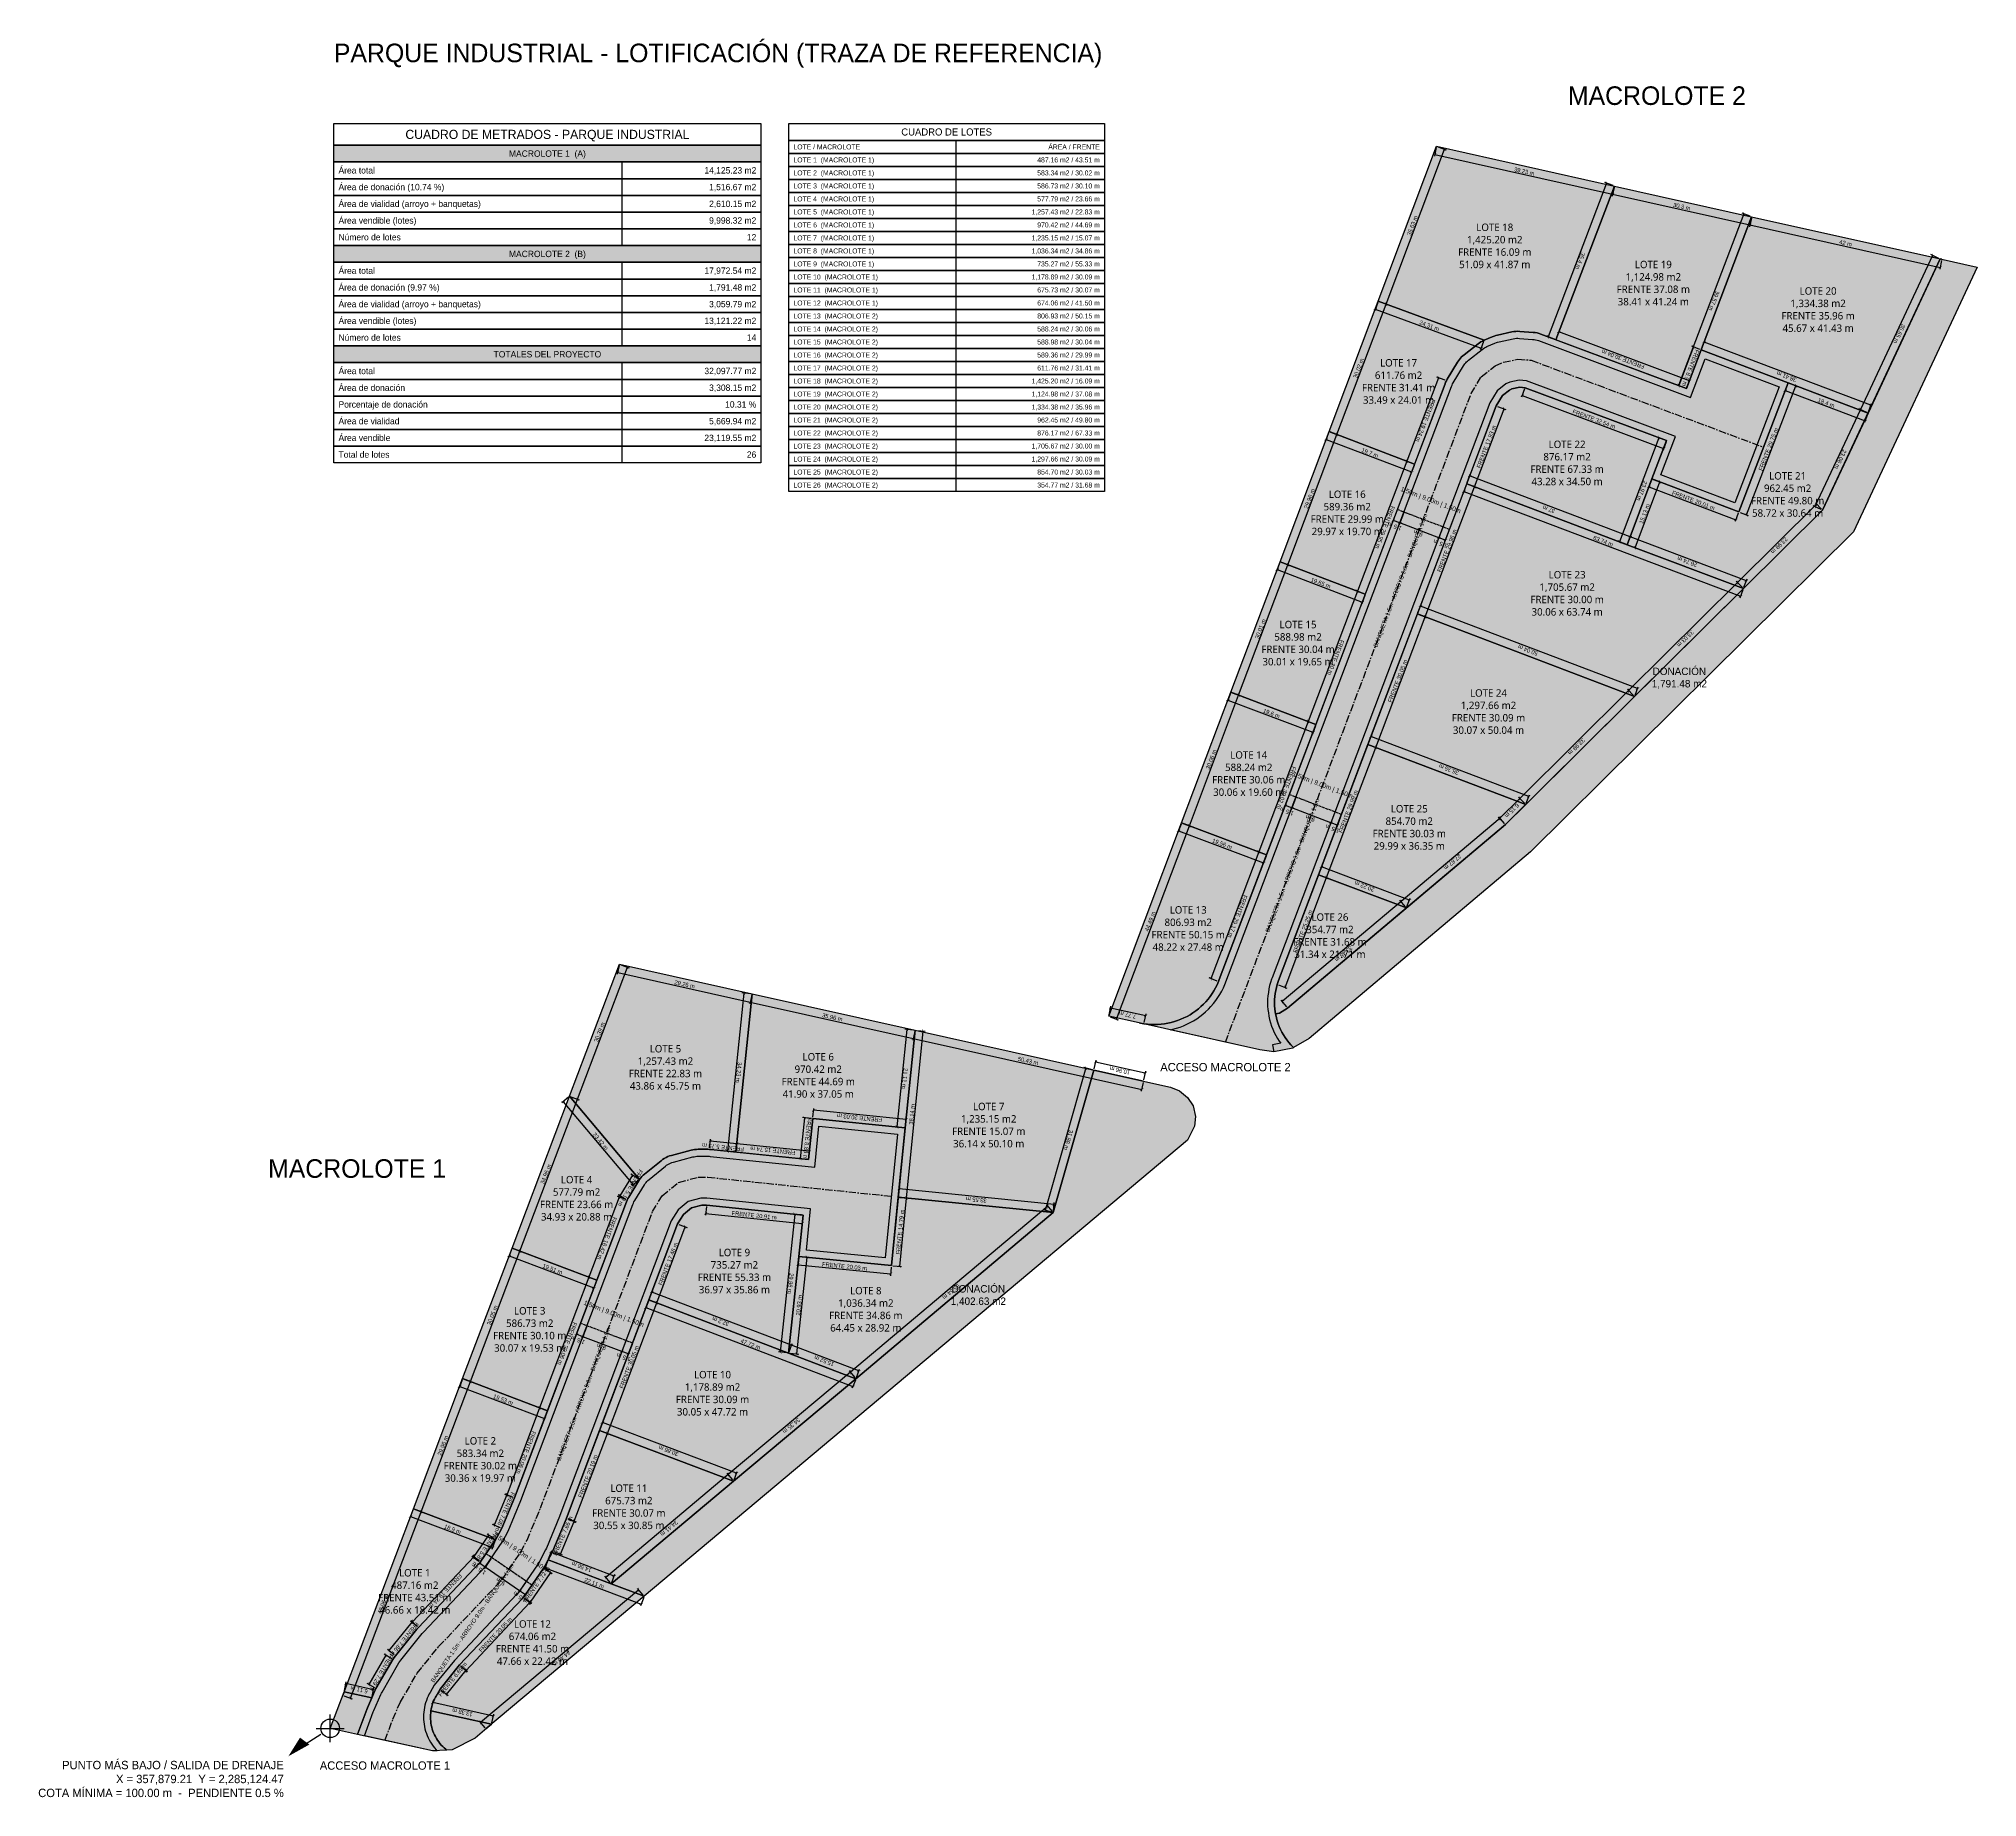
# Model space of a CAD drawing. Header units: metres. Extents: x 357816 to 358234, y 2285110 to 2285488.
import ezdxf
from ezdxf.enums import TextEntityAlignment as Align

# ---------------------------------------------------------------- set-up
doc = ezdxf.new("R2010")
doc.units = ezdxf.units.M
doc.header["$LTSCALE"] = 0.5
doc.linetypes.add('CENTER', pattern=[5.08, 3.175, -0.635, 0.635, -0.635])
doc.linetypes.add('DASHED', pattern=[1.524, 1.27, -0.254])
for name, color, linetype in [('COTAS', 6, 'Continuous'), ('DONACION', 3, 'Continuous'), ('DRENAJE', 1, 'Continuous'), ('LOTES', 2, 'Continuous'), ('TABLA_CONTENIDOS', 7, 'Continuous'), ('TEXTOS', 7, 'Continuous'), ('VIAL_ASFALTO', 8, 'Continuous'), ('VIAL_BANQUETA', 9, 'CONTINUOUS')]:
    doc.layers.add(name, color=color, linetype=linetype)
doc.styles.add('OpenSans', font='OpenSans-Regular.ttf')
doc.styles.add('OpenSansCondensed-Light', font='OpenSansCondensed-Light.ttf')
doc.dimstyles.new('COTAS_M', dxfattribs={"dimtxt": 0.9, "dimasz": 0.6, "dimexe": 0.4, "dimexo": 0.3, "dimgap": 0.2, "dimtad": 1, "dimzin": 12, "dimdsep": 46, "dimtxsty": 'OpenSansCondensed-Light', "dimblk": 'ARCHTICK', "dimcen": 2.5, "dimclrd": 256, "dimclre": 256, "dimclrt": 256, "dimazin": 3, "dimtfac": 0.5, "dimtmove": 2, "dimatfit": 3})

# ---------------------------------------------------------------- blocks, each defined once
blk = doc.blocks.new('_ARCHTICK')
at = {"color": 0, "linetype": 'BYBLOCK', "const_width": 0.15}
blk.add_lwpolyline([(-0.5, -0.5), (0.5, 0.5)], dxfattribs=at)
blk = doc.blocks.new('*D1')
for p, q in [((357913.32, 2285166.08), (357910.02, 2285161.26)), ((357914.56, 2285165.24), (357912.99, 2285166.31)), ((357911.26, 2285160.41), (357909.69, 2285161.48))]:
    blk.add_line(p, q)
at = {"layer": 'Defpoints'}
for p in [(357913.32, 2285166.08), (357914.81, 2285165.07), (357911.51, 2285160.24)]:
    blk.add_point(p, dxfattribs=at)
at = {"layer": 'COTAS', "xscale": 0.6, "yscale": 0.6}
for p, rotation in [((357913.32, 2285166.08), 55.62996088909668), ((357910.02, 2285161.26), -124.37003911090332)]:
    blk.add_blockref('_ARCHTICK', p, dxfattribs=dict(at, rotation=rotation))
at = {"layer": 'COTAS', "insert": (357912.54, 2285163.08), "char_height": 0.9, "attachment_point": 5, "rotation": 235.63, "style": 'OpenSansCondensed-Light'}
blk.add_mtext('FRENTE 5.85 m', dxfattribs=at)
blk = doc.blocks.new('*D2')
for p, q in [((357910.2, 2285161.48), (357896.91, 2285147.43)), ((357911.29, 2285160.45), (357909.91, 2285161.75)), ((357897.99, 2285146.4), (357896.61, 2285147.71))]:
    blk.add_line(p, q)
at = {"layer": 'Defpoints'}
for p in [(357910.2, 2285161.48), (357911.51, 2285160.24), (357898.21, 2285146.19)]:
    blk.add_point(p, dxfattribs=at)
at = {"layer": 'COTAS', "xscale": 0.6, "yscale": 0.6}
for p, rotation in [((357910.2, 2285161.48), 46.57467482512459), ((357896.91, 2285147.43), -133.4253251748754)]:
    blk.add_blockref('_ARCHTICK', p, dxfattribs=dict(at, rotation=rotation))
at = {"layer": 'COTAS', "insert": (357904.02, 2285154.01), "char_height": 0.9, "attachment_point": 5, "rotation": 226.5747, "style": 'OpenSansCondensed-Light'}
blk.add_mtext('FRENTE 19.34 m', dxfattribs=at)
blk = doc.blocks.new('*D3')
for p, q in [((357896.82, 2285147.33), (357891.86, 2285141.23)), ((357897.98, 2285146.38), (357896.5, 2285147.58)), ((357893.02, 2285140.28), (357891.55, 2285141.48))]:
    blk.add_line(p, q)
at = {"layer": 'Defpoints'}
for p in [(357896.82, 2285147.33), (357898.21, 2285146.19), (357893.25, 2285140.09)]:
    blk.add_point(p, dxfattribs=at)
at = {"layer": 'COTAS', "xscale": 0.6, "yscale": 0.6}
for p, rotation in [((357896.82, 2285147.33), 50.90509268456762), ((357891.86, 2285141.23), -129.09490731543238)]:
    blk.add_blockref('_ARCHTICK', p, dxfattribs=dict(at, rotation=rotation))
at = {"layer": 'COTAS', "insert": (357895.15, 2285143.62), "char_height": 0.9, "attachment_point": 5, "rotation": 230.9051, "style": 'OpenSansCondensed-Light'}
blk.add_mtext('FRENTE 7.86 m', dxfattribs=at)
blk = doc.blocks.new('*D4')
for p, q in [((357891.17, 2285140.23), (357887.52, 2285133.92)), ((357892.47, 2285139.47), (357890.82, 2285140.43)), ((357888.82, 2285133.16), (357887.17, 2285134.12))]:
    blk.add_line(p, q)
at = {"layer": 'Defpoints'}
for p in [(357891.17, 2285140.23), (357892.73, 2285139.32), (357889.08, 2285133.01)]:
    blk.add_point(p, dxfattribs=at)
at = {"layer": 'COTAS', "xscale": 0.6, "yscale": 0.6}
for p, rotation in [((357891.17, 2285140.23), 59.9528977247693), ((357887.52, 2285133.92), -120.0471022752307)]:
    blk.add_blockref('_ARCHTICK', p, dxfattribs=dict(at, rotation=rotation))
at = {"layer": 'COTAS', "insert": (357890.25, 2285136.54), "char_height": 0.9, "attachment_point": 5, "rotation": 239.9529, "style": 'OpenSansCondensed-Light'}
blk.add_mtext('FRENTE 7.29 m', dxfattribs=at)
blk = doc.blocks.new('*D5')
for p, q in [((357882.26, 2285132.62), (357882.67, 2285134.48)), ((357888.55, 2285132.77), (357882.59, 2285134.09)), ((357888.23, 2285131.31), (357888.64, 2285133.16))]:
    blk.add_line(p, q)
at = {"layer": 'Defpoints'}
for p in [(357882.2, 2285132.33), (357888.55, 2285132.77), (357888.16, 2285131.02)]:
    blk.add_point(p, dxfattribs=at)
at = {"layer": 'COTAS', "xscale": 0.6, "yscale": 0.6}
for p, rotation in [((357882.59, 2285134.09), 167.56412940085082), ((357888.55, 2285132.77), 347.5641294008508)]:
    blk.add_blockref('_ARCHTICK', p, dxfattribs=dict(at, rotation=rotation))
at = {"layer": 'COTAS', "insert": (357885.43, 2285132.8), "char_height": 0.9, "attachment_point": 5, "rotation": 167.5641, "style": 'OpenSansCondensed-Light'}
blk.add_mtext('6.11 m', dxfattribs=at)
blk = doc.blocks.new('*D6')
for p, q in [((357883.58, 2285130.94), (357898.81, 2285171.11)), ((357897.41, 2285171.64), (357899.18, 2285170.97)), ((357882.18, 2285131.47), (357883.96, 2285130.79))]:
    blk.add_line(p, q)
at = {"layer": 'Defpoints'}
for p in [(357897.12, 2285171.75), (357881.9, 2285131.57), (357883.58, 2285130.94)]:
    blk.add_point(p, dxfattribs=at)
at = {"layer": 'COTAS', "xscale": 0.6, "yscale": 0.6}
for p, rotation in [((357898.81, 2285171.11), 69.24801258609126), ((357883.58, 2285130.94), 249.24801258609125)]:
    blk.add_blockref('_ARCHTICK', p, dxfattribs=dict(at, rotation=rotation))
at = {"layer": 'COTAS', "insert": (357890.59, 2285151.25), "char_height": 0.9, "attachment_point": 5, "rotation": 69.248, "style": 'OpenSansCondensed-Light'}
blk.add_mtext('42.96 m', dxfattribs=at)
blk = doc.blocks.new('*D7')
for p, q in [((357897.02, 2285171.47), (357896.35, 2285169.69)), ((357896.49, 2285170.07), (357914.17, 2285163.38)), ((357914.7, 2285164.79), (357914.03, 2285163.01))]:
    blk.add_line(p, q)
at = {"layer": 'Defpoints'}
for p in [(357896.49, 2285170.07), (357897.12, 2285171.75), (357914.81, 2285165.07)]:
    blk.add_point(p, dxfattribs=at)
at = {"layer": 'COTAS', "xscale": 0.6, "yscale": 0.6}
for p, rotation in [((357896.49, 2285170.07), 159.29534137543774), ((357914.17, 2285163.38), -20.70465862456226)]:
    blk.add_blockref('_ARCHTICK', p, dxfattribs=dict(at, rotation=rotation))
at = {"layer": 'COTAS', "insert": (357905.56, 2285167.33), "char_height": 0.9, "attachment_point": 5, "rotation": 339.2953, "style": 'OpenSansCondensed-Light'}
blk.add_mtext('18.9 m', dxfattribs=at)
blk = doc.blocks.new('*D8')
for p, q in [((357924.32, 2285193.48), (357917.23, 2285174.71)), ((357925.73, 2285192.95), (357923.95, 2285193.62)), ((357918.64, 2285174.18), (357916.86, 2285174.85))]:
    blk.add_line(p, q)
at = {"layer": 'Defpoints'}
for p in [(357924.32, 2285193.48), (357926.01, 2285192.84), (357918.92, 2285174.07)]:
    blk.add_point(p, dxfattribs=at)
at = {"layer": 'COTAS', "xscale": 0.6, "yscale": 0.6}
for p, rotation in [((357924.32, 2285193.48), 69.30350256378664), ((357917.23, 2285174.71), -110.69649743621336)]:
    blk.add_blockref('_ARCHTICK', p, dxfattribs=dict(at, rotation=rotation))
at = {"layer": 'COTAS', "insert": (357921.39, 2285183.86), "char_height": 0.9, "attachment_point": 5, "rotation": 249.3035, "style": 'OpenSansCondensed-Light'}
blk.add_mtext('FRENTE 20.06 m', dxfattribs=at)
blk = doc.blocks.new('*D9')
for p, q in [((357917.26, 2285174.77), (357914.51, 2285168.24)), ((357918.64, 2285174.19), (357916.89, 2285174.92)), ((357915.9, 2285167.66), (357914.15, 2285168.39))]:
    blk.add_line(p, q)
at = {"layer": 'Defpoints'}
for p in [(357917.26, 2285174.77), (357918.92, 2285174.07), (357916.17, 2285167.54)]:
    blk.add_point(p, dxfattribs=at)
at = {"layer": 'COTAS', "xscale": 0.6, "yscale": 0.6}
for p, rotation in [((357917.26, 2285174.77), 67.22611451043662), ((357914.51, 2285168.24), -112.77388548956338)]:
    blk.add_blockref('_ARCHTICK', p, dxfattribs=dict(at, rotation=rotation))
at = {"layer": 'COTAS', "insert": (357916.85, 2285171.1), "char_height": 0.9, "attachment_point": 5, "rotation": 247.2261, "style": 'OpenSansCondensed-Light'}
blk.add_mtext('FRENTE 7.08 m', dxfattribs=at)
blk = doc.blocks.new('*D10')
for p, q in [((357898.81, 2285171.11), (357909.42, 2285199.12)), ((357908.02, 2285199.66), (357909.8, 2285198.98)), ((357897.41, 2285171.64), (357899.18, 2285170.97))]:
    blk.add_line(p, q)
at = {"layer": 'Defpoints'}
for p in [(357907.74, 2285199.76), (357897.12, 2285171.75), (357898.81, 2285171.11)]:
    blk.add_point(p, dxfattribs=at)
at = {"layer": 'COTAS', "xscale": 0.6, "yscale": 0.6}
for p, rotation in [((357909.42, 2285199.12), 69.24801258629124), ((357898.81, 2285171.11), 249.24801258629122)]:
    blk.add_blockref('_ARCHTICK', p, dxfattribs=dict(at, rotation=rotation))
at = {"layer": 'COTAS', "insert": (357903.51, 2285185.35), "char_height": 0.9, "attachment_point": 5, "rotation": 69.248, "style": 'OpenSansCondensed-Light'}
blk.add_mtext('29.96 m', dxfattribs=at)
blk = doc.blocks.new('*D11')
for p, q in [((357907.63, 2285199.48), (357906.96, 2285197.7)), ((357907.1, 2285198.08), (357925.37, 2285191.16)), ((357925.9, 2285192.56), (357925.23, 2285190.78))]:
    blk.add_line(p, q)
at = {"layer": 'Defpoints'}
for p in [(357907.74, 2285199.76), (357907.1, 2285198.08), (357926.01, 2285192.84)]:
    blk.add_point(p, dxfattribs=at)
at = {"layer": 'COTAS', "xscale": 0.6, "yscale": 0.6}
for p, rotation in [((357907.1, 2285198.08), 159.24621055365517), ((357925.37, 2285191.16), -20.75378944634483)]:
    blk.add_blockref('_ARCHTICK', p, dxfattribs=dict(at, rotation=rotation))
at = {"layer": 'COTAS', "insert": (357916.46, 2285195.23), "char_height": 0.9, "attachment_point": 5, "rotation": 339.2462, "style": 'OpenSansCondensed-Light'}
blk.add_mtext('19.53 m', dxfattribs=at)
blk = doc.blocks.new('*D12')
for p, q in [((357934.95, 2285221.6), (357924.32, 2285193.48)), ((357936.35, 2285221.07), (357934.57, 2285221.74)), ((357925.73, 2285192.95), (357923.95, 2285193.62))]:
    blk.add_line(p, q)
at = {"layer": 'Defpoints'}
for p in [(357934.95, 2285221.6), (357936.63, 2285220.96), (357926.01, 2285192.84)]:
    blk.add_point(p, dxfattribs=at)
at = {"layer": 'COTAS', "xscale": 0.6, "yscale": 0.6}
for p, rotation in [((357934.95, 2285221.6), 69.30350256379677), ((357924.32, 2285193.48), -110.69649743620323)]:
    blk.add_blockref('_ARCHTICK', p, dxfattribs=dict(at, rotation=rotation))
at = {"layer": 'COTAS', "insert": (357930.24, 2285207.31), "char_height": 0.9, "attachment_point": 5, "rotation": 249.3035, "style": 'OpenSansCondensed-Light'}
blk.add_mtext('FRENTE 30.06 m', dxfattribs=at)
blk = doc.blocks.new('*D13')
for p, q in [((357918.67, 2285227.76), (357920.44, 2285227.09)), ((357909.42, 2285199.12), (357920.07, 2285227.23)), ((357908.02, 2285199.66), (357909.8, 2285198.98))]:
    blk.add_line(p, q)
at = {"layer": 'Defpoints'}
for p in [(357918.39, 2285227.86), (357907.74, 2285199.76), (357909.42, 2285199.12)]:
    blk.add_point(p, dxfattribs=at)
at = {"layer": 'COTAS', "xscale": 0.6, "yscale": 0.6}
for p, rotation in [((357920.07, 2285227.23), 69.24801258600553), ((357909.42, 2285199.12), 249.24801258600553)]:
    blk.add_blockref('_ARCHTICK', p, dxfattribs=dict(at, rotation=rotation))
at = {"layer": 'COTAS', "insert": (357914.14, 2285213.41), "char_height": 0.9, "attachment_point": 5, "rotation": 69.248, "style": 'OpenSansCondensed-Light'}
blk.add_mtext('30.05 m', dxfattribs=at)
blk = doc.blocks.new('*D14')
for p, q in [((357918.28, 2285227.58), (357917.61, 2285225.81)), ((357917.75, 2285226.18), (357935.99, 2285219.28)), ((357936.52, 2285220.68), (357935.85, 2285218.9))]:
    blk.add_line(p, q)
at = {"layer": 'Defpoints'}
for p in [(357918.39, 2285227.86), (357917.75, 2285226.18), (357936.63, 2285220.96)]:
    blk.add_point(p, dxfattribs=at)
at = {"layer": 'COTAS', "xscale": 0.6, "yscale": 0.6}
for p, rotation in [((357917.75, 2285226.18), 159.27299315683976), ((357935.99, 2285219.28), -20.72700684316025)]:
    blk.add_blockref('_ARCHTICK', p, dxfattribs=dict(at, rotation=rotation))
at = {"layer": 'COTAS', "insert": (357927.1, 2285223.34), "char_height": 0.9, "attachment_point": 5, "rotation": 339.273, "style": 'OpenSansCondensed-Light'}
blk.add_mtext('19.51 m', dxfattribs=at)
blk = doc.blocks.new('*D15')
for p, q in [((357944.3, 2285243.56), (357941.61, 2285239.12)), ((357945.59, 2285242.79), (357943.96, 2285243.77)), ((357942.9, 2285238.35), (357941.27, 2285239.33))]:
    blk.add_line(p, q)
at = {"layer": 'Defpoints'}
for p in [(357944.3, 2285243.56), (357945.84, 2285242.63), (357943.15, 2285238.19)]:
    blk.add_point(p, dxfattribs=at)
at = {"layer": 'COTAS', "xscale": 0.6, "yscale": 0.6}
for p, rotation in [((357944.3, 2285243.56), 58.784216881111234), ((357941.61, 2285239.12), -121.21578311888877)]:
    blk.add_blockref('_ARCHTICK', p, dxfattribs=dict(at, rotation=rotation))
at = {"layer": 'COTAS', "insert": (357943.86, 2285240.8), "char_height": 0.9, "attachment_point": 5, "rotation": 238.7842, "style": 'OpenSansCondensed-Light'}
blk.add_mtext('FRENTE 5.19 m', dxfattribs=at)
blk = doc.blocks.new('*D16')
for p, q in [((357941.47, 2285238.83), (357934.95, 2285221.6)), ((357942.87, 2285238.3), (357941.1, 2285238.97)), ((357936.35, 2285221.07), (357934.57, 2285221.74))]:
    blk.add_line(p, q)
at = {"layer": 'Defpoints'}
for p in [(357941.47, 2285238.83), (357943.15, 2285238.19), (357936.63, 2285220.96)]:
    blk.add_point(p, dxfattribs=at)
at = {"layer": 'COTAS', "xscale": 0.6, "yscale": 0.6}
for p, rotation in [((357941.47, 2285238.83), 69.2659862087602), ((357934.95, 2285221.6), -110.7340137912398)]:
    blk.add_blockref('_ARCHTICK', p, dxfattribs=dict(at, rotation=rotation))
at = {"layer": 'COTAS', "insert": (357938.82, 2285229.98), "char_height": 0.9, "attachment_point": 5, "rotation": 249.266, "style": 'OpenSansCondensed-Light'}
blk.add_mtext('FRENTE 18.42 m', dxfattribs=at)
blk = doc.blocks.new('*D17')
for p, q in [((357920.07, 2285227.23), (357932.46, 2285259.91)), ((357931.05, 2285260.45), (357932.83, 2285259.77)), ((357918.67, 2285227.76), (357920.44, 2285227.09))]:
    blk.add_line(p, q)
at = {"layer": 'Defpoints'}
for p in [(357930.77, 2285260.55), (357918.39, 2285227.86), (357920.07, 2285227.23)]:
    blk.add_point(p, dxfattribs=at)
at = {"layer": 'COTAS', "xscale": 0.6, "yscale": 0.6}
for p, rotation in [((357932.46, 2285259.91), 69.24801258597208), ((357920.07, 2285227.23), 249.24801258597208)]:
    blk.add_blockref('_ARCHTICK', p, dxfattribs=dict(at, rotation=rotation))
at = {"layer": 'COTAS', "insert": (357925.66, 2285243.8), "char_height": 0.9, "attachment_point": 5, "rotation": 69.248, "style": 'OpenSansCondensed-Light'}
blk.add_mtext('34.96 m', dxfattribs=at)
blk = doc.blocks.new('*D18')
for p, q in [((357930.54, 2285260.36), (357929.09, 2285259.14)), ((357929.39, 2285259.39), (357944.46, 2285241.47)), ((357945.61, 2285242.44), (357944.16, 2285241.21))]:
    blk.add_line(p, q)
at = {"layer": 'Defpoints'}
for p in [(357929.39, 2285259.39), (357930.77, 2285260.55), (357945.84, 2285242.63)]:
    blk.add_point(p, dxfattribs=at)
at = {"layer": 'COTAS', "xscale": 0.6, "yscale": 0.6}
for p, rotation in [((357929.39, 2285259.39), 130.05833083514185), ((357944.46, 2285241.47), -49.94166916485815)]:
    blk.add_blockref('_ARCHTICK', p, dxfattribs=dict(at, rotation=rotation))
at = {"layer": 'COTAS', "insert": (357937.43, 2285250.85), "char_height": 0.9, "attachment_point": 5, "rotation": 310.0583, "style": 'OpenSansCondensed-Light'}
blk.add_mtext('23.42 m', dxfattribs=at)
blk = doc.blocks.new('*D19')
for p, q in [((357960.92, 2285249.43), (357961.11, 2285251.32)), ((357966.8, 2285250.34), (357961.07, 2285250.92)), ((357966.65, 2285248.84), (357966.84, 2285250.73))]:
    blk.add_line(p, q)
at = {"layer": 'Defpoints'}
for p in [(357960.89, 2285249.13), (357966.61, 2285248.55), (357966.8, 2285250.34)]:
    blk.add_point(p, dxfattribs=at)
at = {"layer": 'COTAS', "xscale": 0.6, "yscale": 0.6}
for p, rotation in [((357961.07, 2285250.92), 174.15682250914398), ((357966.8, 2285250.34), 354.156822509144)]:
    blk.add_blockref('_ARCHTICK', p, dxfattribs=dict(at, rotation=rotation))
at = {"layer": 'COTAS', "insert": (357963.83, 2285249.59), "char_height": 0.9, "attachment_point": 5, "rotation": 174.1568, "style": 'OpenSansCondensed-Light'}
blk.add_mtext('FRENTE 5.75 m', dxfattribs=at)
blk = doc.blocks.new('*D20')
for p, q in [((357932.46, 2285259.91), (357943.22, 2285288.33)), ((357941.82, 2285288.86), (357943.6, 2285288.19)), ((357931.05, 2285260.45), (357932.83, 2285259.77))]:
    blk.add_line(p, q)
at = {"layer": 'Defpoints'}
for p in [(357941.54, 2285288.97), (357930.77, 2285260.55), (357932.46, 2285259.91)]:
    blk.add_point(p, dxfattribs=at)
at = {"layer": 'COTAS', "xscale": 0.6, "yscale": 0.6}
for p, rotation in [((357943.22, 2285288.33), 69.24801258628855), ((357932.46, 2285259.91), 249.24801258628855)]:
    blk.add_blockref('_ARCHTICK', p, dxfattribs=dict(at, rotation=rotation))
at = {"layer": 'COTAS', "insert": (357937.23, 2285274.35), "char_height": 0.9, "attachment_point": 5, "rotation": 69.248, "style": 'OpenSansCondensed-Light'}
blk.add_mtext('30.39 m', dxfattribs=at)
blk = doc.blocks.new('*D21')
for p, q in [((357941.47, 2285288.68), (357941.06, 2285286.82)), ((357941.15, 2285287.21), (357969.7, 2285280.85)), ((357970.03, 2285282.31), (357969.62, 2285280.46))]:
    blk.add_line(p, q)
at = {"layer": 'Defpoints'}
for p in [(357941.15, 2285287.21), (357941.54, 2285288.97), (357970.09, 2285282.6)]:
    blk.add_point(p, dxfattribs=at)
at = {"layer": 'COTAS', "xscale": 0.6, "yscale": 0.6}
for p, rotation in [((357941.15, 2285287.21), 167.43030142471434), ((357969.7, 2285280.85), -12.569698575285647)]:
    blk.add_blockref('_ARCHTICK', p, dxfattribs=dict(at, rotation=rotation))
at = {"layer": 'COTAS', "insert": (357955.57, 2285284.66), "char_height": 0.9, "attachment_point": 5, "rotation": 347.4303, "style": 'OpenSansCondensed-Light'}
blk.add_mtext('29.26 m', dxfattribs=at)
blk = doc.blocks.new('*D22')
for p, q in [((357968.3, 2285282.79), (357964.82, 2285248.73)), ((357969.8, 2285282.63), (357967.91, 2285282.83)), ((357966.32, 2285248.58), (357964.43, 2285248.77))]:
    blk.add_line(p, q)
at = {"layer": 'Defpoints'}
for p in [(357968.3, 2285282.79), (357970.09, 2285282.6), (357966.61, 2285248.55)]:
    blk.add_point(p, dxfattribs=at)
at = {"layer": 'COTAS', "xscale": 0.6, "yscale": 0.6}
for p, rotation in [((357968.3, 2285282.79), 84.16664441011369), ((357964.82, 2285248.73), -95.83335558988631)]:
    blk.add_blockref('_ARCHTICK', p, dxfattribs=dict(at, rotation=rotation))
at = {"layer": 'COTAS', "insert": (357967.21, 2285265.69), "char_height": 0.9, "attachment_point": 5, "rotation": 264.1666, "style": 'OpenSansCondensed-Light'}
blk.add_mtext('34.23 m', dxfattribs=at)
blk = doc.blocks.new('*D23')
for p, q in [((357983.19, 2285256.06), (357983.38, 2285257.95)), ((358003.27, 2285255.56), (357983.34, 2285257.55)), ((358003.12, 2285254.07), (358003.31, 2285255.96))]:
    blk.add_line(p, q)
at = {"layer": 'Defpoints'}
for p in [(357983.16, 2285255.76), (358003.09, 2285253.77), (358003.27, 2285255.56)]:
    blk.add_point(p, dxfattribs=at)
at = {"layer": 'COTAS', "xscale": 0.6, "yscale": 0.6}
for p, rotation in [((357983.34, 2285257.55), 174.297946151657), ((358003.27, 2285255.56), 354.297946151657)]:
    blk.add_blockref('_ARCHTICK', p, dxfattribs=dict(at, rotation=rotation))
at = {"layer": 'COTAS', "insert": (357993.24, 2285255.91), "char_height": 0.9, "attachment_point": 5, "rotation": 174.2979, "style": 'OpenSansCondensed-Light'}
blk.add_mtext('FRENTE 20.03 m', dxfattribs=at)
blk = doc.blocks.new('*D24')
for p, q in [((357981.37, 2285255.94), (357980.48, 2285247.1)), ((357982.86, 2285255.79), (357980.97, 2285255.98)), ((357981.97, 2285246.95), (357980.08, 2285247.14))]:
    blk.add_line(p, q)
at = {"layer": 'Defpoints'}
for p in [(357981.37, 2285255.94), (357983.16, 2285255.76), (357982.27, 2285246.92)]:
    blk.add_point(p, dxfattribs=at)
at = {"layer": 'COTAS', "xscale": 0.6, "yscale": 0.6}
for p, rotation in [((357981.37, 2285255.94), 84.24543466894124), ((357980.48, 2285247.1), -95.75456533105876)]:
    blk.add_blockref('_ARCHTICK', p, dxfattribs=dict(at, rotation=rotation))
at = {"layer": 'COTAS', "insert": (357981.97, 2285251.42), "char_height": 0.9, "attachment_point": 5, "rotation": 264.2454, "style": 'OpenSansCondensed-Light'}
blk.add_mtext('FRENTE 8.88 m', dxfattribs=at)
blk = doc.blocks.new('*D25')
for p, q in [((357966.65, 2285248.84), (357966.84, 2285250.73)), ((357982.46, 2285248.71), (357966.8, 2285250.34)), ((357982.3, 2285247.22), (357982.5, 2285249.11))]:
    blk.add_line(p, q)
at = {"layer": 'Defpoints'}
for p in [(357966.61, 2285248.55), (357982.46, 2285248.71), (357982.27, 2285246.92)]:
    blk.add_point(p, dxfattribs=at)
at = {"layer": 'COTAS', "xscale": 0.6, "yscale": 0.6}
for p, rotation in [((357966.8, 2285250.34), 174.07704180942235), ((357982.46, 2285248.71), 354.0770418094223)]:
    blk.add_blockref('_ARCHTICK', p, dxfattribs=dict(at, rotation=rotation))
at = {"layer": 'COTAS', "insert": (357974.56, 2285248.88), "char_height": 0.9, "attachment_point": 5, "rotation": 174.077, "style": 'OpenSansCondensed-Light'}
blk.add_mtext('FRENTE 15.74 m', dxfattribs=at)
blk = doc.blocks.new('*D26')
for p, q in [((357970.03, 2285282.31), (357969.62, 2285280.46)), ((357969.7, 2285280.85), (358004.8, 2285273.02)), ((358005.12, 2285274.49), (358004.71, 2285272.63))]:
    blk.add_line(p, q)
at = {"layer": 'Defpoints'}
for p in [(357970.09, 2285282.6), (357969.7, 2285280.85), (358005.19, 2285274.78)]:
    blk.add_point(p, dxfattribs=at)
at = {"layer": 'COTAS', "xscale": 0.6, "yscale": 0.6}
for p, rotation in [((357969.7, 2285280.85), 167.4303014249515), ((358004.8, 2285273.02), -12.569698575048498)]:
    blk.add_blockref('_ARCHTICK', p, dxfattribs=dict(at, rotation=rotation))
at = {"layer": 'COTAS', "insert": (357987.39, 2285277.57), "char_height": 0.9, "attachment_point": 5, "rotation": 347.4303, "style": 'OpenSansCondensed-Light'}
blk.add_mtext('35.96 m', dxfattribs=at)
blk = doc.blocks.new('*D27')
for p, q in [((358003.4, 2285274.96), (358001.3, 2285253.95)), ((358004.89, 2285274.81), (358003, 2285275)), ((358002.79, 2285253.8), (358000.9, 2285253.99))]:
    blk.add_line(p, q)
at = {"layer": 'Defpoints'}
for p in [(358003.4, 2285274.96), (358005.19, 2285274.78), (358003.09, 2285253.77)]:
    blk.add_point(p, dxfattribs=at)
at = {"layer": 'COTAS', "xscale": 0.6, "yscale": 0.6}
for p, rotation in [((358003.4, 2285274.96), 84.29749948652581), ((358001.3, 2285253.95), -95.70250051347419)]:
    blk.add_blockref('_ARCHTICK', p, dxfattribs=dict(at, rotation=rotation))
at = {"layer": 'COTAS', "insert": (358002.99, 2285264.39), "char_height": 0.9, "attachment_point": 5, "rotation": 264.2975, "style": 'OpenSansCondensed-Light'}
blk.add_mtext('21.11 m', dxfattribs=at)
blk = doc.blocks.new('*D28')
for p, q in [((358003.37, 2285238.64), (358006.98, 2285274.6)), ((358005.49, 2285274.75), (358007.38, 2285274.56)), ((358001.88, 2285238.79), (358003.77, 2285238.6))]:
    blk.add_line(p, q)
at = {"layer": 'Defpoints'}
for p in [(358005.19, 2285274.78), (358001.58, 2285238.82), (358003.37, 2285238.64)]:
    blk.add_point(p, dxfattribs=at)
at = {"layer": 'COTAS', "xscale": 0.6, "yscale": 0.6}
for p, rotation in [((358006.98, 2285274.6), 84.27584832453554), ((358003.37, 2285238.64), 264.27584832453556)]:
    blk.add_blockref('_ARCHTICK', p, dxfattribs=dict(at, rotation=rotation))
at = {"layer": 'COTAS', "insert": (358004.53, 2285256.68), "char_height": 0.9, "attachment_point": 5, "rotation": 84.2758, "style": 'OpenSansCondensed-Light'}
blk.add_mtext('36.14 m', dxfattribs=at)
blk = doc.blocks.new('*D29')
for p, q in [((358005.12, 2285274.49), (358004.71, 2285272.63)), ((358004.8, 2285273.02), (358054.02, 2285262.05)), ((358054.35, 2285263.51), (358053.93, 2285261.66))]:
    blk.add_line(p, q)
at = {"layer": 'Defpoints'}
for p in [(358005.19, 2285274.78), (358004.8, 2285273.02), (358054.41, 2285263.8)]:
    blk.add_point(p, dxfattribs=at)
at = {"layer": 'COTAS', "xscale": 0.6, "yscale": 0.6}
for p, rotation in [((358004.8, 2285273.02), 167.43030142504173), ((358054.02, 2285262.05), -12.569698574958279)]:
    blk.add_blockref('_ARCHTICK', p, dxfattribs=dict(at, rotation=rotation))
at = {"layer": 'COTAS', "insert": (358029.55, 2285268.17), "char_height": 0.9, "attachment_point": 5, "rotation": 347.4303, "style": 'OpenSansCondensed-Light'}
blk.add_mtext('50.43 m', dxfattribs=at)
blk = doc.blocks.new('*D30')
for p, q in [((358043.77, 2285266.45), (358044.18, 2285268.31)), ((358054.8, 2285265.56), (358044.1, 2285267.92)), ((358054.48, 2285264.1), (358054.89, 2285265.95))]:
    blk.add_line(p, q)
at = {"layer": 'Defpoints'}
for p in [(358043.71, 2285266.16), (358054.8, 2285265.56), (358054.41, 2285263.8)]:
    blk.add_point(p, dxfattribs=at)
at = {"layer": 'COTAS', "xscale": 0.6, "yscale": 0.6}
for p, rotation in [((358044.1, 2285267.92), 167.57841827410348), ((358054.8, 2285265.56), 347.57841827410346)]:
    blk.add_blockref('_ARCHTICK', p, dxfattribs=dict(at, rotation=rotation))
at = {"layer": 'COTAS', "insert": (358049.31, 2285266.1), "char_height": 0.9, "attachment_point": 5, "rotation": 167.5784, "style": 'OpenSansCondensed-Light'}
blk.add_mtext('10.96 m', dxfattribs=at)
blk = doc.blocks.new('*D31')
for p, q in [((358041.98, 2285266.65), (358033.24, 2285235.99)), ((358043.42, 2285266.24), (358041.59, 2285266.76)), ((358034.68, 2285235.58), (358032.85, 2285236.1))]:
    blk.add_line(p, q)
at = {"layer": 'Defpoints'}
for p in [(358041.98, 2285266.65), (358043.71, 2285266.16), (358034.97, 2285235.5)]:
    blk.add_point(p, dxfattribs=at)
at = {"layer": 'COTAS', "xscale": 0.6, "yscale": 0.6}
for p, rotation in [((358041.98, 2285266.65), 74.08916423762273), ((358033.24, 2285235.99), -105.91083576237727)]:
    blk.add_blockref('_ARCHTICK', p, dxfattribs=dict(at, rotation=rotation))
at = {"layer": 'COTAS', "insert": (358038.23, 2285251.15), "char_height": 0.9, "attachment_point": 5, "rotation": 254.0892, "style": 'OpenSansCondensed-Light'}
blk.add_mtext('31.88 m', dxfattribs=at)
blk = doc.blocks.new('*D32')
for p, q in [((358001.61, 2285239.11), (358001.8, 2285241)), ((358035.15, 2285237.29), (358001.76, 2285240.61)), ((358035, 2285235.8), (358035.19, 2285237.69))]:
    blk.add_line(p, q)
at = {"layer": 'Defpoints'}
for p in [(358001.58, 2285238.82), (358035.15, 2285237.29), (358034.97, 2285235.5)]:
    blk.add_point(p, dxfattribs=at)
at = {"layer": 'COTAS', "xscale": 0.6, "yscale": 0.6}
for p, rotation in [((358001.76, 2285240.61), 174.32843899161523), ((358035.15, 2285237.29), 354.32843899161526)]:
    blk.add_blockref('_ARCHTICK', p, dxfattribs=dict(at, rotation=rotation))
at = {"layer": 'COTAS', "insert": (358018.39, 2285238.3), "char_height": 0.9, "attachment_point": 5, "rotation": 174.3284, "style": 'OpenSansCondensed-Light'}
blk.add_mtext('33.55 m', dxfattribs=at)
blk = doc.blocks.new('*D33')
for p, q in [((357980.14, 2285225.79), (357979.95, 2285223.9)), ((357979.99, 2285224.3), (357999.92, 2285222.31)), ((358000.07, 2285223.8), (357999.88, 2285221.91))]:
    blk.add_line(p, q)
at = {"layer": 'Defpoints'}
for p in [(357979.99, 2285224.3), (357980.17, 2285226.09), (358000.1, 2285224.1)]:
    blk.add_point(p, dxfattribs=at)
at = {"layer": 'COTAS', "xscale": 0.6, "yscale": 0.6}
for p, rotation in [((357979.99, 2285224.3), 174.29794615164045), ((357999.92, 2285222.31), -5.702053848359564)]:
    blk.add_blockref('_ARCHTICK', p, dxfattribs=dict(at, rotation=rotation))
at = {"layer": 'COTAS', "insert": (357990.02, 2285223.95), "char_height": 0.9, "attachment_point": 5, "rotation": 354.2979, "style": 'OpenSansCondensed-Light'}
blk.add_mtext('FRENTE 20.03 m', dxfattribs=at)
blk = doc.blocks.new('*D34')
for p, q in [((358001.88, 2285238.79), (358003.77, 2285238.6)), ((358001.89, 2285223.92), (358003.37, 2285238.64)), ((358000.4, 2285224.07), (358002.29, 2285223.88))]:
    blk.add_line(p, q)
at = {"layer": 'Defpoints'}
for p in [(358001.58, 2285238.82), (358000.1, 2285224.1), (358001.89, 2285223.92)]:
    blk.add_point(p, dxfattribs=at)
at = {"layer": 'COTAS', "xscale": 0.6, "yscale": 0.6}
for p, rotation in [((358003.37, 2285238.64), 84.24543466862477), ((358001.89, 2285223.92), 264.24543466862474)]:
    blk.add_blockref('_ARCHTICK', p, dxfattribs=dict(at, rotation=rotation))
at = {"layer": 'COTAS', "insert": (358001.99, 2285231.34), "char_height": 0.9, "attachment_point": 5, "rotation": 84.2454, "style": 'OpenSansCondensed-Light'}
blk.add_mtext('FRENTE 14.79 m', dxfattribs=at)
blk = doc.blocks.new('*D35')
for p, q in [((358033.81, 2285236.88), (357991.3, 2285201.13)), ((358034.78, 2285235.73), (358033.55, 2285237.18)), ((357992.27, 2285199.98), (357991.04, 2285201.43))]:
    blk.add_line(p, q)
at = {"layer": 'Defpoints'}
for p in [(358033.81, 2285236.88), (358034.97, 2285235.5), (357992.46, 2285199.75)]:
    blk.add_point(p, dxfattribs=at)
at = {"layer": 'COTAS', "xscale": 0.6, "yscale": 0.6}
for p, rotation in [((358033.81, 2285236.88), 40.06311706302296), ((357991.3, 2285201.13), -139.93688293697704)]:
    blk.add_blockref('_ARCHTICK', p, dxfattribs=dict(at, rotation=rotation))
at = {"layer": 'COTAS', "insert": (358012.97, 2285218.51), "char_height": 0.9, "attachment_point": 5, "rotation": 220.0631, "style": 'OpenSansCondensed-Light'}
blk.add_mtext('55.54 m', dxfattribs=at)
blk = doc.blocks.new('*D36')
for p, q in [((357978.07, 2285205.56), (357978.74, 2285207.34)), ((357993.1, 2285201.43), (357978.6, 2285206.96)), ((357992.57, 2285200.03), (357993.24, 2285201.81))]:
    blk.add_line(p, q)
at = {"layer": 'Defpoints'}
for p in [(357977.96, 2285205.28), (357992.46, 2285199.75), (357993.1, 2285201.43)]:
    blk.add_point(p, dxfattribs=at)
at = {"layer": 'COTAS', "xscale": 0.6, "yscale": 0.6}
for p, rotation in [((357978.6, 2285206.96), 159.12418378314), ((357993.1, 2285201.43), 339.12418378314)]:
    blk.add_blockref('_ARCHTICK', p, dxfattribs=dict(at, rotation=rotation))
at = {"layer": 'COTAS', "insert": (357985.62, 2285203.59), "char_height": 0.9, "attachment_point": 5, "rotation": 159.1242, "style": 'OpenSansCondensed-Light'}
blk.add_mtext('15.52 m', dxfattribs=at)
blk = doc.blocks.new('*D37')
for p, q in [((357979.75, 2285205.09), (357981.96, 2285225.9)), ((357980.47, 2285226.06), (357982.36, 2285225.86)), ((357978.26, 2285205.25), (357980.15, 2285205.05))]:
    blk.add_line(p, q)
at = {"layer": 'Defpoints'}
for p in [(357980.17, 2285226.09), (357977.96, 2285205.28), (357979.75, 2285205.09)]:
    blk.add_point(p, dxfattribs=at)
at = {"layer": 'COTAS', "xscale": 0.6, "yscale": 0.6}
for p, rotation in [((357981.96, 2285225.9), 83.93797027541403), ((357979.75, 2285205.09), 263.93797027541405)]:
    blk.add_blockref('_ARCHTICK', p, dxfattribs=dict(at, rotation=rotation))
at = {"layer": 'COTAS', "insert": (357980.21, 2285215.56), "char_height": 0.9, "attachment_point": 5, "rotation": 83.938, "style": 'OpenSansCondensed-Light'}
blk.add_mtext('20.93 m', dxfattribs=at)
blk = doc.blocks.new('*D38')
for p, q in [((357949.54, 2285216.09), (357955.71, 2285232.43)), ((357954.31, 2285232.96), (357956.09, 2285232.29)), ((357948.14, 2285216.62), (357949.92, 2285215.95))]:
    blk.add_line(p, q)
at = {"layer": 'Defpoints'}
for p in [(357954.03, 2285233.06), (357947.86, 2285216.73), (357949.54, 2285216.09)]:
    blk.add_point(p, dxfattribs=at)
at = {"layer": 'COTAS', "xscale": 0.6, "yscale": 0.6}
for p, rotation in [((357955.71, 2285232.43), 69.30350256391723), ((357949.54, 2285216.09), 249.30350256391722)]:
    blk.add_blockref('_ARCHTICK', p, dxfattribs=dict(at, rotation=rotation))
at = {"layer": 'COTAS', "insert": (357952.02, 2285224.49), "char_height": 0.9, "attachment_point": 5, "rotation": 69.3035, "style": 'OpenSansCondensed-Light'}
blk.add_mtext('FRENTE 17.46 m', dxfattribs=at)
blk = doc.blocks.new('*D39')
for p, q in [((357960.24, 2285236.84), (357960.04, 2285234.95)), ((357960.08, 2285235.35), (357980.88, 2285233.19)), ((357981.04, 2285234.68), (357980.84, 2285232.79))]:
    blk.add_line(p, q)
at = {"layer": 'Defpoints'}
for p in [(357960.27, 2285237.14), (357960.08, 2285235.35), (357981.07, 2285234.98)]:
    blk.add_point(p, dxfattribs=at)
at = {"layer": 'COTAS', "xscale": 0.6, "yscale": 0.6}
for p, rotation in [((357960.08, 2285235.35), 174.07704180983308), ((357980.88, 2285233.19), -5.922958190166911)]:
    blk.add_blockref('_ARCHTICK', p, dxfattribs=dict(at, rotation=rotation))
at = {"layer": 'COTAS', "insert": (357970.55, 2285234.92), "char_height": 0.9, "attachment_point": 5, "rotation": 354.077, "style": 'OpenSansCondensed-Light'}
blk.add_mtext('FRENTE 20.91 m', dxfattribs=at)
blk = doc.blocks.new('*D40')
for p, q in [((357979.28, 2285235.17), (357976.17, 2285205.47)), ((357980.77, 2285235.01), (357978.88, 2285235.21)), ((357977.66, 2285205.31), (357975.77, 2285205.51))]:
    blk.add_line(p, q)
at = {"layer": 'Defpoints'}
for p in [(357979.28, 2285235.17), (357981.07, 2285234.98), (357977.96, 2285205.28)]:
    blk.add_point(p, dxfattribs=at)
at = {"layer": 'COTAS', "xscale": 0.6, "yscale": 0.6}
for p, rotation in [((357979.28, 2285235.17), 84.0299844836022), ((357976.17, 2285205.47), -95.9700155163978)]:
    blk.add_blockref('_ARCHTICK', p, dxfattribs=dict(at, rotation=rotation))
at = {"layer": 'COTAS', "insert": (357978.37, 2285220.25), "char_height": 0.9, "attachment_point": 5, "rotation": 264.03, "style": 'OpenSansCondensed-Light'}
blk.add_mtext('29.86 m', dxfattribs=at)
blk = doc.blocks.new('*D41')
for p, q in [((357947.97, 2285217.01), (357948.64, 2285218.79)), ((357978.6, 2285206.96), (357948.5, 2285218.41)), ((357978.07, 2285205.56), (357978.74, 2285207.34))]:
    blk.add_line(p, q)
at = {"layer": 'Defpoints'}
for p in [(357947.86, 2285216.73), (357978.6, 2285206.96), (357977.96, 2285205.28)]:
    blk.add_point(p, dxfattribs=at)
at = {"layer": 'COTAS', "xscale": 0.6, "yscale": 0.6}
for p, rotation in [((357948.5, 2285218.41), 159.1751840271897), ((357978.6, 2285206.96), 339.1751840271897)]:
    blk.add_blockref('_ARCHTICK', p, dxfattribs=dict(at, rotation=rotation))
at = {"layer": 'COTAS', "insert": (357963.32, 2285212.08), "char_height": 0.9, "attachment_point": 5, "rotation": 159.1752, "style": 'OpenSansCondensed-Light'}
blk.add_mtext('32.2 m', dxfattribs=at)
blk = doc.blocks.new('*D42')
for p, q in [((357938.92, 2285187.98), (357949.54, 2285216.09)), ((357948.14, 2285216.62), (357949.92, 2285215.95)), ((357937.52, 2285188.51), (357939.3, 2285187.84))]:
    blk.add_line(p, q)
at = {"layer": 'Defpoints'}
for p in [(357947.86, 2285216.73), (357937.24, 2285188.62), (357938.92, 2285187.98)]:
    blk.add_point(p, dxfattribs=at)
at = {"layer": 'COTAS', "xscale": 0.6, "yscale": 0.6}
for p, rotation in [((357949.54, 2285216.09), 69.30350256363941), ((357938.92, 2285187.98), 249.30350256363943)]:
    blk.add_blockref('_ARCHTICK', p, dxfattribs=dict(at, rotation=rotation))
at = {"layer": 'COTAS', "insert": (357943.62, 2285202.27), "char_height": 0.9, "attachment_point": 5, "rotation": 69.3035, "style": 'OpenSansCondensed-Light'}
blk.add_mtext('FRENTE 30.05 m', dxfattribs=at)
blk = doc.blocks.new('*D43')
for p, q in [((357947.75, 2285216.45), (357947.08, 2285214.67)), ((357947.22, 2285215.05), (357991.82, 2285198.07)), ((357992.35, 2285199.47), (357991.68, 2285197.69))]:
    blk.add_line(p, q)
at = {"layer": 'Defpoints'}
for p in [(357947.86, 2285216.73), (357947.22, 2285215.05), (357992.46, 2285199.75)]:
    blk.add_point(p, dxfattribs=at)
at = {"layer": 'COTAS', "xscale": 0.6, "yscale": 0.6}
for p, rotation in [((357947.22, 2285215.05), 159.1585997351618), ((357991.82, 2285198.07), -20.8414002648382)]:
    blk.add_blockref('_ARCHTICK', p, dxfattribs=dict(at, rotation=rotation))
at = {"layer": 'COTAS', "insert": (357969.75, 2285207.16), "char_height": 0.9, "attachment_point": 5, "rotation": 339.1586, "style": 'OpenSansCondensed-Light'}
blk.add_mtext('47.72 m', dxfattribs=at)
blk = doc.blocks.new('*D44')
for p, q in [((357991.31, 2285201.13), (357964.96, 2285179.1)), ((357992.27, 2285199.98), (357991.05, 2285201.44)), ((357965.92, 2285177.95), (357964.7, 2285179.41))]:
    blk.add_line(p, q)
at = {"layer": 'Defpoints'}
for p in [(357991.31, 2285201.13), (357992.46, 2285199.75), (357966.11, 2285177.72)]:
    blk.add_point(p, dxfattribs=at)
at = {"layer": 'COTAS', "xscale": 0.6, "yscale": 0.6}
for p, rotation in [((357991.31, 2285201.13), 39.89741513330196), ((357964.96, 2285179.1), -140.10258486669804)]:
    blk.add_blockref('_ARCHTICK', p, dxfattribs=dict(at, rotation=rotation))
at = {"layer": 'COTAS', "insert": (357978.55, 2285189.62), "char_height": 0.9, "attachment_point": 5, "rotation": 219.8974, "style": 'OpenSansCondensed-Light'}
blk.add_mtext('34.35 m', dxfattribs=at)
blk = doc.blocks.new('*D45')
for p, q in [((357937.34, 2285188.9), (357938.02, 2285190.68)), ((357966.75, 2285179.4), (357937.87, 2285190.3)), ((357966.22, 2285178), (357966.89, 2285179.78))]:
    blk.add_line(p, q)
at = {"layer": 'Defpoints'}
for p in [(357937.24, 2285188.62), (357966.11, 2285177.72), (357966.75, 2285179.4)]:
    blk.add_point(p, dxfattribs=at)
at = {"layer": 'COTAS', "xscale": 0.6, "yscale": 0.6}
for p, rotation in [((357937.87, 2285190.3), 159.32202629435452), ((357966.75, 2285179.4), 339.3220262943545)]:
    blk.add_blockref('_ARCHTICK', p, dxfattribs=dict(at, rotation=rotation))
at = {"layer": 'COTAS', "insert": (357952.08, 2285184.24), "char_height": 0.9, "attachment_point": 5, "rotation": 159.322, "style": 'OpenSansCondensed-Light'}
blk.add_mtext('30.86 m', dxfattribs=at)
blk = doc.blocks.new('*D46')
for p, q in [((357930.38, 2285169.61), (357932.13, 2285168.88)), ((357928.8, 2285161.97), (357931.76, 2285169.03)), ((357927.42, 2285162.55), (357929.17, 2285161.82))]:
    blk.add_line(p, q)
at = {"layer": 'Defpoints'}
for p in [(357930.1, 2285169.73), (357927.14, 2285162.67), (357928.8, 2285161.97)]:
    blk.add_point(p, dxfattribs=at)
at = {"layer": 'COTAS', "xscale": 0.6, "yscale": 0.6}
for p, rotation in [((357931.76, 2285169.03), 67.25561966974564), ((357928.8, 2285161.97), 247.25561966974564)]:
    blk.add_blockref('_ARCHTICK', p, dxfattribs=dict(at, rotation=rotation))
at = {"layer": 'COTAS', "insert": (357929.31, 2285165.91), "char_height": 0.9, "attachment_point": 5, "rotation": 67.2556, "style": 'OpenSansCondensed-Light'}
blk.add_mtext('FRENTE 7.66 m', dxfattribs=at)
blk = doc.blocks.new('*D47')
for p, q in [((357931.79, 2285169.09), (357938.92, 2285187.98)), ((357937.52, 2285188.51), (357939.3, 2285187.84)), ((357930.38, 2285169.62), (357932.16, 2285168.95))]:
    blk.add_line(p, q)
at = {"layer": 'Defpoints'}
for p in [(357937.24, 2285188.62), (357930.1, 2285169.73), (357931.79, 2285169.09)]:
    blk.add_point(p, dxfattribs=at)
at = {"layer": 'COTAS', "xscale": 0.6, "yscale": 0.6}
for p, rotation in [((357938.92, 2285187.98), 69.30350256402035), ((357931.79, 2285169.09), 249.30350256402033)]:
    blk.add_blockref('_ARCHTICK', p, dxfattribs=dict(at, rotation=rotation))
at = {"layer": 'COTAS', "insert": (357934.75, 2285178.77), "char_height": 0.9, "attachment_point": 5, "rotation": 69.3035, "style": 'OpenSansCondensed-Light'}
blk.add_mtext('FRENTE 20.19 m', dxfattribs=at)
blk = doc.blocks.new('*D48')
for p, q in [((357964.95, 2285179.1), (357938.61, 2285156.96)), ((357965.92, 2285177.95), (357964.69, 2285179.4)), ((357939.58, 2285155.81), (357938.35, 2285157.26))]:
    blk.add_line(p, q)
at = {"layer": 'Defpoints'}
for p in [(357964.95, 2285179.1), (357966.11, 2285177.72), (357939.77, 2285155.58)]:
    blk.add_point(p, dxfattribs=at)
at = {"layer": 'COTAS', "xscale": 0.6, "yscale": 0.6}
for p, rotation in [((357964.95, 2285179.1), 40.048619380257435), ((357938.61, 2285156.96), -139.95138061974257)]:
    blk.add_blockref('_ARCHTICK', p, dxfattribs=dict(at, rotation=rotation))
at = {"layer": 'COTAS', "insert": (357952.2, 2285167.53), "char_height": 0.9, "attachment_point": 5, "rotation": 220.0486, "style": 'OpenSansCondensed-Light'}
blk.add_mtext('34.41 m', dxfattribs=at)
blk = doc.blocks.new('*D49')
for p, q in [((357926.26, 2285161), (357926.93, 2285162.78)), ((357940.41, 2285157.26), (357926.79, 2285162.41)), ((357939.88, 2285155.86), (357940.55, 2285157.64))]:
    blk.add_line(p, q)
at = {"layer": 'Defpoints'}
for p in [(357926.15, 2285160.72), (357940.41, 2285157.26), (357939.77, 2285155.58)]:
    blk.add_point(p, dxfattribs=at)
at = {"layer": 'COTAS', "xscale": 0.6, "yscale": 0.6}
for p, rotation in [((357926.79, 2285162.41), 159.31009680533074), ((357940.41, 2285157.26), 339.3100968053308)]:
    blk.add_blockref('_ARCHTICK', p, dxfattribs=dict(at, rotation=rotation))
at = {"layer": 'COTAS', "insert": (357933.37, 2285159.23), "char_height": 0.9, "attachment_point": 5, "rotation": 159.3101, "style": 'OpenSansCondensed-Light'}
blk.add_mtext('14.56 m', dxfattribs=at)
blk = doc.blocks.new('*D50')
for p, q in [((357904.28, 2285131.78), (357908.49, 2285136.98)), ((357907.32, 2285137.93), (357908.8, 2285136.73)), ((357903.11, 2285132.72), (357904.59, 2285131.53))]:
    blk.add_line(p, q)
at = {"layer": 'Defpoints'}
for p in [(357907.09, 2285138.12), (357902.88, 2285132.91), (357904.28, 2285131.78)]:
    blk.add_point(p, dxfattribs=at)
at = {"layer": 'COTAS', "xscale": 0.6, "yscale": 0.6}
for p, rotation in [((357908.49, 2285136.98), 51.03768252114664), ((357904.28, 2285131.78), 231.03768252114665)]:
    blk.add_blockref('_ARCHTICK', p, dxfattribs=dict(at, rotation=rotation))
at = {"layer": 'COTAS', "insert": (357905.57, 2285135.04), "char_height": 0.9, "attachment_point": 5, "rotation": 51.0377, "style": 'OpenSansCondensed-Light'}
blk.add_mtext('FRENTE 6.69 m', dxfattribs=at)
blk = doc.blocks.new('*D51')
for p, q in [((357921.08, 2285152.49), (357922.46, 2285151.18)), ((357908.4, 2285136.88), (357922.17, 2285151.46)), ((357907.31, 2285137.91), (357908.69, 2285136.6))]:
    blk.add_line(p, q)
at = {"layer": 'Defpoints'}
for p in [(357920.86, 2285152.69), (357907.09, 2285138.12), (357908.4, 2285136.88)]:
    blk.add_point(p, dxfattribs=at)
at = {"layer": 'COTAS', "xscale": 0.6, "yscale": 0.6}
for p, rotation in [((357922.17, 2285151.46), 46.62817179717716), ((357908.4, 2285136.88), 226.62817179717717)]:
    blk.add_blockref('_ARCHTICK', p, dxfattribs=dict(at, rotation=rotation))
at = {"layer": 'COTAS', "insert": (357914.81, 2285144.61), "char_height": 0.9, "attachment_point": 5, "rotation": 46.6282, "style": 'OpenSansCondensed-Light'}
blk.add_mtext('FRENTE 20.05 m', dxfattribs=at)
blk = doc.blocks.new('*D52')
for p, q in [((357922.34, 2285151.67), (357926.72, 2285158.03)), ((357925.48, 2285158.88), (357927.05, 2285157.81)), ((357921.11, 2285152.52), (357922.67, 2285151.45))]:
    blk.add_line(p, q)
at = {"layer": 'Defpoints'}
for p in [(357925.23, 2285159.05), (357920.86, 2285152.69), (357922.34, 2285151.67)]:
    blk.add_point(p, dxfattribs=at)
at = {"layer": 'COTAS', "xscale": 0.6, "yscale": 0.6}
for p, rotation in [((357926.72, 2285158.03), 55.49097163313568), ((357922.34, 2285151.67), 235.49097163313567)]:
    blk.add_blockref('_ARCHTICK', p, dxfattribs=dict(at, rotation=rotation))
at = {"layer": 'COTAS', "insert": (357923.66, 2285155.45), "char_height": 0.9, "attachment_point": 5, "rotation": 55.491, "style": 'OpenSansCondensed-Light'}
blk.add_mtext('FRENTE 7.72 m', dxfattribs=at)
blk = doc.blocks.new('*D53')
for p, q in [((357926.05, 2285160.44), (357925.38, 2285158.66)), ((357925.52, 2285159.04), (357946.21, 2285151.24)), ((357946.74, 2285152.64), (357946.07, 2285150.86))]:
    blk.add_line(p, q)
at = {"layer": 'Defpoints'}
for p in [(357925.52, 2285159.04), (357926.15, 2285160.72), (357946.84, 2285152.92)]:
    blk.add_point(p, dxfattribs=at)
at = {"layer": 'COTAS', "xscale": 0.6, "yscale": 0.6}
for p, rotation in [((357925.52, 2285159.04), 159.343714057433), ((357946.21, 2285151.24), -20.65628594256699)]:
    blk.add_blockref('_ARCHTICK', p, dxfattribs=dict(at, rotation=rotation))
at = {"layer": 'COTAS', "insert": (357936.09, 2285155.75), "char_height": 0.9, "attachment_point": 5, "rotation": 339.3437, "style": 'OpenSansCondensed-Light'}
blk.add_mtext('22.11 m', dxfattribs=at)
blk = doc.blocks.new('*D54')
for p, q in [((357945.69, 2285154.3), (357911.61, 2285125.71)), ((357946.65, 2285153.15), (357945.43, 2285154.61)), ((357912.58, 2285124.56), (357911.35, 2285126.02))]:
    blk.add_line(p, q)
at = {"layer": 'Defpoints'}
for p in [(357945.69, 2285154.3), (357946.84, 2285152.92), (357912.77, 2285124.33)]:
    blk.add_point(p, dxfattribs=at)
at = {"layer": 'COTAS', "xscale": 0.6, "yscale": 0.6}
for p, rotation in [((357945.69, 2285154.3), 39.99933021307359), ((357911.61, 2285125.71), -140.0006697869264)]:
    blk.add_blockref('_ARCHTICK', p, dxfattribs=dict(at, rotation=rotation))
at = {"layer": 'COTAS', "insert": (357929.07, 2285139.51), "char_height": 0.9, "attachment_point": 5, "rotation": 219.9993, "style": 'OpenSansCondensed-Light'}
blk.add_mtext('44.48 m', dxfattribs=at)
blk = doc.blocks.new('*D55')
for p, q in [((357900.98, 2285128.56), (357901.39, 2285130.41)), ((357914.36, 2285127.12), (357901.3, 2285130.02)), ((357914.04, 2285125.65), (357914.45, 2285127.51))]:
    blk.add_line(p, q)
at = {"layer": 'Defpoints'}
for p in [(357900.91, 2285128.26), (357913.97, 2285125.36), (357914.36, 2285127.12)]:
    blk.add_point(p, dxfattribs=at)
at = {"layer": 'COTAS', "xscale": 0.6, "yscale": 0.6}
for p, rotation in [((357901.3, 2285130.02), 167.46248869398076), ((357914.36, 2285127.12), 347.46248869398073)]:
    blk.add_blockref('_ARCHTICK', p, dxfattribs=dict(at, rotation=rotation))
at = {"layer": 'COTAS', "insert": (357907.69, 2285127.93), "char_height": 0.9, "attachment_point": 5, "rotation": 167.4625, "style": 'OpenSansCondensed-Light'}
blk.add_mtext('13.38 m', dxfattribs=at)
blk = doc.blocks.new('*D56')
for p, q in [((357921.26, 2285155.9), (357919.79, 2285153.75)), ((357921.25, 2285153.23), (357920.01, 2285154.08)), ((357922.49, 2285155.05), (357921.03, 2285152.9))]:
    blk.add_line(p, q)
at = {"layer": 'Defpoints'}
for p in [(357921.25, 2285153.23), (357921.43, 2285156.14), (357922.66, 2285155.3)]:
    blk.add_point(p, dxfattribs=at)
at = {"layer": 'COTAS', "xscale": 0.6, "yscale": 0.6}
for p, rotation in [((357920.01, 2285154.08), 145.62996088613255), ((357921.25, 2285153.23), 325.62996088613255)]:
    blk.add_blockref('_ARCHTICK', p, dxfattribs=dict(at, rotation=rotation))
at = {"layer": 'COTAS', "insert": (357920.04, 2285152.79), "char_height": 0.9, "attachment_point": 5, "rotation": 145.63, "style": 'OpenSansCondensed-Light'}
blk.add_mtext('1.5 m', dxfattribs=at)
blk = doc.blocks.new('*D57')
for p, q in [((357913.83, 2285160.98), (357912.36, 2285158.83)), ((357920.01, 2285154.08), (357912.59, 2285159.16)), ((357921.26, 2285155.9), (357919.79, 2285153.75))]:
    blk.add_line(p, q)
at = {"layer": 'Defpoints'}
for p in [(357914, 2285161.22), (357920.01, 2285154.08), (357921.43, 2285156.14)]:
    blk.add_point(p, dxfattribs=at)
at = {"layer": 'COTAS', "xscale": 0.6, "yscale": 0.6}
for p, rotation in [((357912.59, 2285159.16), 145.62996088696931), ((357920.01, 2285154.08), 325.62996088696934)]:
    blk.add_blockref('_ARCHTICK', p, dxfattribs=dict(at, rotation=rotation))
at = {"layer": 'COTAS', "insert": (357915.93, 2285156.08), "char_height": 0.9, "attachment_point": 5, "rotation": 145.63, "style": 'OpenSansCondensed-Light'}
blk.add_mtext('9 m', dxfattribs=at)
blk = doc.blocks.new('*D58')
for p, q in [((357912.59, 2285161.82), (357911.12, 2285159.68)), ((357913.83, 2285160.98), (357912.36, 2285158.83)), ((357912.59, 2285159.16), (357911.35, 2285160.01))]:
    blk.add_line(p, q)
at = {"layer": 'Defpoints'}
for p in [(357912.76, 2285162.07), (357914, 2285161.22), (357912.59, 2285159.16)]:
    blk.add_point(p, dxfattribs=at)
at = {"layer": 'COTAS', "xscale": 0.6, "yscale": 0.6}
for p, rotation in [((357911.35, 2285160.01), 145.62996088613255), ((357912.59, 2285159.16), 325.62996088613255)]:
    blk.add_blockref('_ARCHTICK', p, dxfattribs=dict(at, rotation=rotation))
at = {"layer": 'COTAS', "insert": (357911.37, 2285158.72), "char_height": 0.9, "attachment_point": 5, "rotation": 145.63, "style": 'OpenSansCondensed-Light'}
blk.add_mtext('1.5 m', dxfattribs=at)
blk = doc.blocks.new('*D59')
for p, q in [((357942.84, 2285207.68), (357941.92, 2285205.25)), ((357944.24, 2285207.15), (357943.32, 2285204.72)), ((357943.46, 2285205.09), (357942.06, 2285205.62))]:
    blk.add_line(p, q)
at = {"layer": 'Defpoints'}
for p in [(357942.94, 2285207.96), (357944.35, 2285207.43), (357943.46, 2285205.09)]:
    blk.add_point(p, dxfattribs=at)
at = {"layer": 'COTAS', "xscale": 0.6, "yscale": 0.6}
for p, rotation in [((357942.06, 2285205.62), 159.3035025630603), ((357943.46, 2285205.09), 339.3035025630603)]:
    blk.add_blockref('_ARCHTICK', p, dxfattribs=dict(at, rotation=rotation))
at = {"layer": 'COTAS', "insert": (357942.39, 2285204.37), "char_height": 0.9, "attachment_point": 5, "rotation": 159.3035, "style": 'OpenSansCondensed-Light'}
blk.add_mtext('1.5 m', dxfattribs=at)
blk = doc.blocks.new('*D60')
for p, q in [((357934.42, 2285210.86), (357933.5, 2285208.43)), ((357942.06, 2285205.62), (357933.64, 2285208.8)), ((357942.84, 2285207.68), (357941.92, 2285205.25))]:
    blk.add_line(p, q)
at = {"layer": 'Defpoints'}
for p in [(357934.52, 2285211.14), (357942.94, 2285207.96), (357942.06, 2285205.62)]:
    blk.add_point(p, dxfattribs=at)
at = {"layer": 'COTAS', "xscale": 0.6, "yscale": 0.6}
for p, rotation in [((357933.64, 2285208.8), 159.30350256332224), ((357942.06, 2285205.62), 339.30350256332224)]:
    blk.add_blockref('_ARCHTICK', p, dxfattribs=dict(at, rotation=rotation))
at = {"layer": 'COTAS', "insert": (357937.62, 2285206.6), "char_height": 0.9, "attachment_point": 5, "rotation": 159.3035, "style": 'OpenSansCondensed-Light'}
blk.add_mtext('9 m', dxfattribs=at)
blk = doc.blocks.new('*D61')
for p, q in [((357933.01, 2285211.39), (357932.1, 2285208.96)), ((357933.64, 2285208.8), (357932.24, 2285209.33)), ((357934.42, 2285210.86), (357933.5, 2285208.43))]:
    blk.add_line(p, q)
at = {"layer": 'Defpoints'}
for p in [(357933.12, 2285211.67), (357934.52, 2285211.14), (357933.64, 2285208.8)]:
    blk.add_point(p, dxfattribs=at)
at = {"layer": 'COTAS', "xscale": 0.6, "yscale": 0.6}
for p, rotation in [((357932.24, 2285209.33), 159.3035025630603), ((357933.64, 2285208.8), 339.3035025630603)]:
    blk.add_blockref('_ARCHTICK', p, dxfattribs=dict(at, rotation=rotation))
at = {"layer": 'COTAS', "insert": (357932.57, 2285208.09), "char_height": 0.9, "attachment_point": 5, "rotation": 159.3035, "style": 'OpenSansCondensed-Light'}
blk.add_mtext('1.5 m', dxfattribs=at)
blk = doc.blocks.new('*D62')
for p, q in [((358079.23, 2285313.16), (358068.89, 2285285.88)), ((358080.64, 2285312.63), (358078.86, 2285313.3)), ((358070.29, 2285285.35), (358068.52, 2285286.03))]:
    blk.add_line(p, q)
at = {"layer": 'Defpoints'}
for p in [(358079.23, 2285313.16), (358080.92, 2285312.52), (358070.57, 2285285.25)]:
    blk.add_point(p, dxfattribs=at)
at = {"layer": 'COTAS', "xscale": 0.6, "yscale": 0.6}
for p, rotation in [((358079.23, 2285313.16), 69.2320735315099), ((358068.89, 2285285.88), -110.7679264684901)]:
    blk.add_blockref('_ARCHTICK', p, dxfattribs=dict(at, rotation=rotation))
at = {"layer": 'COTAS', "insert": (358074.67, 2285299.29), "char_height": 0.9, "attachment_point": 5, "rotation": 249.2321, "style": 'OpenSansCondensed-Light'}
blk.add_mtext('FRENTE 29.17 m', dxfattribs=at)
blk = doc.blocks.new('*D63')
for p, q in [((358046.98, 2285278.08), (358047.38, 2285279.94)), ((358054.89, 2285277.91), (358047.3, 2285279.55)), ((358054.58, 2285276.44), (358054.98, 2285278.3))]:
    blk.add_line(p, q)
at = {"layer": 'Defpoints'}
for p in [(358046.92, 2285277.79), (358054.89, 2285277.91), (358054.51, 2285276.15)]:
    blk.add_point(p, dxfattribs=at)
at = {"layer": 'COTAS', "xscale": 0.6, "yscale": 0.6}
for p, rotation in [((358047.3, 2285279.55), 167.80136423897235), ((358054.89, 2285277.91), 347.8013642389724)]:
    blk.add_blockref('_ARCHTICK', p, dxfattribs=dict(at, rotation=rotation))
at = {"layer": 'COTAS', "insert": (358050.96, 2285278.09), "char_height": 0.9, "attachment_point": 5, "rotation": 167.8014, "style": 'OpenSansCondensed-Light'}
blk.add_mtext('7.77 m', dxfattribs=at)
blk = doc.blocks.new('*D64')
for p, q in [((358048.6, 2285277.15), (358064.3, 2285318.78)), ((358062.9, 2285319.31), (358064.68, 2285318.64)), ((358047.2, 2285277.68), (358048.98, 2285277.01))]:
    blk.add_line(p, q)
at = {"layer": 'Defpoints'}
for p in [(358062.62, 2285319.42), (358046.92, 2285277.79), (358048.6, 2285277.15)]:
    blk.add_point(p, dxfattribs=at)
at = {"layer": 'COTAS', "xscale": 0.6, "yscale": 0.6}
for p, rotation in [((358064.3, 2285318.78), 69.33876294410494), ((358048.6, 2285277.15), 249.33876294410493)]:
    blk.add_blockref('_ARCHTICK', p, dxfattribs=dict(at, rotation=rotation))
at = {"layer": 'COTAS', "insert": (358055.84, 2285298.2), "char_height": 0.9, "attachment_point": 5, "rotation": 69.3388, "style": 'OpenSansCondensed-Light'}
blk.add_mtext('44.49 m', dxfattribs=at)
blk = doc.blocks.new('*D65')
for p, q in [((358062.51, 2285319.14), (358061.84, 2285317.36)), ((358061.98, 2285317.73), (358080.28, 2285310.84)), ((358080.81, 2285312.24), (358080.14, 2285310.47))]:
    blk.add_line(p, q)
at = {"layer": 'Defpoints'}
for p in [(358061.98, 2285317.73), (358062.62, 2285319.42), (358080.92, 2285312.52)]:
    blk.add_point(p, dxfattribs=at)
at = {"layer": 'COTAS', "xscale": 0.6, "yscale": 0.6}
for p, rotation in [((358061.98, 2285317.73), 159.3572592599028), ((358080.28, 2285310.84), -20.64274074009719)]:
    blk.add_blockref('_ARCHTICK', p, dxfattribs=dict(at, rotation=rotation))
at = {"layer": 'COTAS', "insert": (358071.36, 2285314.9), "char_height": 0.9, "attachment_point": 5, "rotation": 339.3573, "style": 'OpenSansCondensed-Light'}
blk.add_mtext('19.56 m', dxfattribs=at)
blk = doc.blocks.new('*D66')
for p, q in [((358089.87, 2285341.24), (358079.23, 2285313.16)), ((358091.28, 2285340.71), (358089.5, 2285341.38)), ((358080.64, 2285312.63), (358078.86, 2285313.3))]:
    blk.add_line(p, q)
at = {"layer": 'Defpoints'}
for p in [(358089.87, 2285341.24), (358091.56, 2285340.6), (358080.92, 2285312.52)]:
    blk.add_point(p, dxfattribs=at)
at = {"layer": 'COTAS', "xscale": 0.6, "yscale": 0.6}
for p, rotation in [((358089.87, 2285341.24), 69.24574670027214), ((358079.23, 2285313.16), -110.75425329972786)]:
    blk.add_blockref('_ARCHTICK', p, dxfattribs=dict(at, rotation=rotation))
at = {"layer": 'COTAS', "insert": (358085.16, 2285326.97), "char_height": 0.9, "attachment_point": 5, "rotation": 249.2457, "style": 'OpenSansCondensed-Light'}
blk.add_mtext('FRENTE 30.02 m', dxfattribs=at)
blk = doc.blocks.new('*D67')
for p, q in [((358064.3, 2285318.78), (358074.91, 2285346.91)), ((358073.51, 2285347.44), (358075.28, 2285346.77)), ((358062.9, 2285319.31), (358064.68, 2285318.64))]:
    blk.add_line(p, q)
at = {"layer": 'Defpoints'}
for p in [(358073.23, 2285347.55), (358062.62, 2285319.42), (358064.3, 2285318.78)]:
    blk.add_point(p, dxfattribs=at)
at = {"layer": 'COTAS', "xscale": 0.6, "yscale": 0.6}
for p, rotation in [((358074.91, 2285346.91), 69.3387629443679), ((358064.3, 2285318.78), 249.3387629443679)]:
    blk.add_blockref('_ARCHTICK', p, dxfattribs=dict(at, rotation=rotation))
at = {"layer": 'COTAS', "insert": (358069, 2285333.08), "char_height": 0.9, "attachment_point": 5, "rotation": 69.3388, "style": 'OpenSansCondensed-Light'}
blk.add_mtext('30.06 m', dxfattribs=at)
blk = doc.blocks.new('*D68')
for p, q in [((358073.12, 2285347.27), (358072.45, 2285345.49)), ((358072.59, 2285345.86), (358090.92, 2285338.92)), ((358091.45, 2285340.32), (358090.78, 2285338.54))]:
    blk.add_line(p, q)
at = {"layer": 'Defpoints'}
for p in [(358072.59, 2285345.86), (358073.23, 2285347.55), (358091.56, 2285340.6)]:
    blk.add_point(p, dxfattribs=at)
at = {"layer": 'COTAS', "xscale": 0.6, "yscale": 0.6}
for p, rotation in [((358072.59, 2285345.86), 159.24621055445064), ((358090.92, 2285338.92), -20.753789445549355)]:
    blk.add_blockref('_ARCHTICK', p, dxfattribs=dict(at, rotation=rotation))
at = {"layer": 'COTAS', "insert": (358081.98, 2285343), "char_height": 0.9, "attachment_point": 5, "rotation": 339.2462, "style": 'OpenSansCondensed-Light'}
blk.add_mtext('19.6 m', dxfattribs=at)
blk = doc.blocks.new('*D69')
for p, q in [((358100.5, 2285369.29), (358089.87, 2285341.24)), ((358101.91, 2285368.76), (358100.13, 2285369.43)), ((358091.28, 2285340.71), (358089.5, 2285341.38))]:
    blk.add_line(p, q)
at = {"layer": 'Defpoints'}
for p in [(358100.5, 2285369.29), (358102.19, 2285368.65), (358091.56, 2285340.6)]:
    blk.add_point(p, dxfattribs=at)
at = {"layer": 'COTAS', "xscale": 0.6, "yscale": 0.6}
for p, rotation in [((358100.5, 2285369.29), 69.24574670019248), ((358089.87, 2285341.24), -110.75425329980752)]:
    blk.add_blockref('_ARCHTICK', p, dxfattribs=dict(at, rotation=rotation))
at = {"layer": 'COTAS', "insert": (358095.8, 2285355.03), "char_height": 0.9, "attachment_point": 5, "rotation": 249.2457, "style": 'OpenSansCondensed-Light'}
blk.add_mtext('FRENTE 30 m', dxfattribs=at)
blk = doc.blocks.new('*D70')
for p, q in [((358074.91, 2285346.91), (358085.5, 2285375)), ((358084.1, 2285375.52), (358085.87, 2285374.85)), ((358073.51, 2285347.44), (358075.28, 2285346.77))]:
    blk.add_line(p, q)
at = {"layer": 'Defpoints'}
for p in [(358083.82, 2285375.63), (358073.23, 2285347.55), (358074.91, 2285346.91)]:
    blk.add_point(p, dxfattribs=at)
at = {"layer": 'COTAS', "xscale": 0.6, "yscale": 0.6}
for p, rotation in [((358085.5, 2285375), 69.33876294406895), ((358074.91, 2285346.91), 249.33876294406895)]:
    blk.add_blockref('_ARCHTICK', p, dxfattribs=dict(at, rotation=rotation))
at = {"layer": 'COTAS', "insert": (358079.6, 2285361.18), "char_height": 0.9, "attachment_point": 5, "rotation": 69.3388, "style": 'OpenSansCondensed-Light'}
blk.add_mtext('30.01 m', dxfattribs=at)
blk = doc.blocks.new('*D71')
for p, q in [((358083.71, 2285375.35), (358083.03, 2285373.57)), ((358083.18, 2285373.95), (358101.55, 2285366.97)), ((358102.08, 2285368.37), (358101.41, 2285366.6))]:
    blk.add_line(p, q)
at = {"layer": 'Defpoints'}
for p in [(358083.18, 2285373.95), (358083.82, 2285375.63), (358102.19, 2285368.65)]:
    blk.add_point(p, dxfattribs=at)
at = {"layer": 'COTAS', "xscale": 0.6, "yscale": 0.6}
for p, rotation in [((358083.18, 2285373.95), 159.20220187166674), ((358101.55, 2285366.97), -20.797798128333245)]:
    blk.add_blockref('_ARCHTICK', p, dxfattribs=dict(at, rotation=rotation))
at = {"layer": 'COTAS', "insert": (358092.59, 2285371.07), "char_height": 0.9, "attachment_point": 5, "rotation": 339.2022, "style": 'OpenSansCondensed-Light'}
blk.add_mtext('19.65 m', dxfattribs=at)
blk = doc.blocks.new('*D72')
for p, q in [((358111.12, 2285397.29), (358100.5, 2285369.29)), ((358112.52, 2285396.76), (358110.74, 2285397.44)), ((358101.91, 2285368.76), (358100.13, 2285369.43))]:
    blk.add_line(p, q)
at = {"layer": 'Defpoints'}
for p in [(358111.12, 2285397.29), (358112.8, 2285396.66), (358102.19, 2285368.65)]:
    blk.add_point(p, dxfattribs=at)
at = {"layer": 'COTAS', "xscale": 0.6, "yscale": 0.6}
for p, rotation in [((358111.12, 2285397.29), 69.2457467004286), ((358100.5, 2285369.29), -110.7542532995714)]:
    blk.add_blockref('_ARCHTICK', p, dxfattribs=dict(at, rotation=rotation))
at = {"layer": 'COTAS', "insert": (358106.42, 2285383.06), "char_height": 0.9, "attachment_point": 5, "rotation": 249.2457, "style": 'OpenSansCondensed-Light'}
blk.add_mtext('FRENTE 29.95 m', dxfattribs=at)
blk = doc.blocks.new('*D73')
for p, q in [((358085.5, 2285375), (358096.07, 2285403.02)), ((358094.67, 2285403.55), (358096.44, 2285402.88)), ((358084.1, 2285375.52), (358085.87, 2285374.85))]:
    blk.add_line(p, q)
at = {"layer": 'Defpoints'}
for p in [(358094.38, 2285403.66), (358083.82, 2285375.63), (358085.5, 2285375)]:
    blk.add_point(p, dxfattribs=at)
at = {"layer": 'COTAS', "xscale": 0.6, "yscale": 0.6}
for p, rotation in [((358096.07, 2285403.02), 69.33876294411355), ((358085.5, 2285375), 249.33876294411357)]:
    blk.add_blockref('_ARCHTICK', p, dxfattribs=dict(at, rotation=rotation))
at = {"layer": 'COTAS', "insert": (358090.18, 2285389.24), "char_height": 0.9, "attachment_point": 5, "rotation": 69.3388, "style": 'OpenSansCondensed-Light'}
blk.add_mtext('29.96 m', dxfattribs=at)
blk = doc.blocks.new('*D74')
for p, q in [((358094.28, 2285403.38), (358093.6, 2285401.6)), ((358093.74, 2285401.98), (358112.16, 2285394.97)), ((358112.69, 2285396.38), (358112.02, 2285394.6))]:
    blk.add_line(p, q)
at = {"layer": 'Defpoints'}
for p in [(358094.38, 2285403.66), (358093.74, 2285401.98), (358112.8, 2285396.66)]:
    blk.add_point(p, dxfattribs=at)
at = {"layer": 'COTAS', "xscale": 0.6, "yscale": 0.6}
for p, rotation in [((358093.74, 2285401.98), 159.17575527661126), ((358112.16, 2285394.97), -20.82424472338874)]:
    blk.add_blockref('_ARCHTICK', p, dxfattribs=dict(at, rotation=rotation))
at = {"layer": 'COTAS', "insert": (358103.18, 2285399.08), "char_height": 0.9, "attachment_point": 5, "rotation": 339.1758, "style": 'OpenSansCondensed-Light'}
blk.add_mtext('19.7 m', dxfattribs=at)
blk = doc.blocks.new('*D75')
for p, q in [((358117.98, 2285415.27), (358111.12, 2285397.3)), ((358119.38, 2285414.74), (358117.6, 2285415.41)), ((358112.52, 2285396.76), (358110.74, 2285397.44))]:
    blk.add_line(p, q)
at = {"layer": 'Defpoints'}
for p in [(358117.98, 2285415.27), (358119.66, 2285414.63), (358112.8, 2285396.66)]:
    blk.add_point(p, dxfattribs=at)
at = {"layer": 'COTAS', "xscale": 0.6, "yscale": 0.6}
for p, rotation in [((358117.98, 2285415.27), 69.11407721598823), ((358111.12, 2285397.3), -110.88592278401177)]:
    blk.add_blockref('_ARCHTICK', p, dxfattribs=dict(at, rotation=rotation))
at = {"layer": 'COTAS', "insert": (358115.15, 2285406.05), "char_height": 0.9, "attachment_point": 5, "rotation": 249.1141, "style": 'OpenSansCondensed-Light'}
blk.add_mtext('FRENTE 19.24 m', dxfattribs=at)
blk = doc.blocks.new('*D76')
for p, q in [((358096.07, 2285403.02), (358106.66, 2285431.12)), ((358105.26, 2285431.65), (358107.04, 2285430.98)), ((358094.67, 2285403.55), (358096.44, 2285402.88))]:
    blk.add_line(p, q)
at = {"layer": 'Defpoints'}
for p in [(358104.98, 2285431.75), (358094.38, 2285403.66), (358096.07, 2285403.02)]:
    blk.add_point(p, dxfattribs=at)
at = {"layer": 'COTAS', "xscale": 0.6, "yscale": 0.6}
for p, rotation in [((358106.66, 2285431.12), 69.33876294436588), ((358096.07, 2285403.02), 249.3387629443659)]:
    blk.add_blockref('_ARCHTICK', p, dxfattribs=dict(at, rotation=rotation))
at = {"layer": 'COTAS', "insert": (358100.76, 2285417.3), "char_height": 0.9, "attachment_point": 5, "rotation": 69.3388, "style": 'OpenSansCondensed-Light'}
blk.add_mtext('30.02 m', dxfattribs=at)
blk = doc.blocks.new('*D77')
for p, q in [((358104.87, 2285431.47), (358104.22, 2285429.69)), ((358104.35, 2285430.06), (358127.15, 2285421.63)), ((358127.67, 2285423.04), (358127.01, 2285421.26))]:
    blk.add_line(p, q)
at = {"layer": 'Defpoints'}
for p in [(358104.35, 2285430.06), (358104.98, 2285431.75), (358127.78, 2285423.32)]:
    blk.add_point(p, dxfattribs=at)
at = {"layer": 'COTAS', "xscale": 0.6, "yscale": 0.6}
for p, rotation in [((358104.35, 2285430.06), 159.7068510396617), ((358127.15, 2285421.63), -20.293148960338304)]:
    blk.add_blockref('_ARCHTICK', p, dxfattribs=dict(at, rotation=rotation))
at = {"layer": 'COTAS', "insert": (358115.98, 2285426.46), "char_height": 0.9, "attachment_point": 5, "rotation": 339.7069, "style": 'OpenSansCondensed-Light'}
blk.add_mtext('24.31 m', dxfattribs=at)
blk = doc.blocks.new('*D78')
for p, q in [((358106.66, 2285431.12), (358119.23, 2285464.45)), ((358117.83, 2285464.98), (358119.61, 2285464.31)), ((358105.26, 2285431.65), (358107.04, 2285430.98))]:
    blk.add_line(p, q)
at = {"layer": 'Defpoints'}
for p in [(358117.55, 2285465.09), (358104.98, 2285431.75), (358106.66, 2285431.12)]:
    blk.add_point(p, dxfattribs=at)
at = {"layer": 'COTAS', "xscale": 0.6, "yscale": 0.6}
for p, rotation in [((358119.23, 2285464.45), 69.33876294420821), ((358106.66, 2285431.12), 249.3387629442082)]:
    blk.add_blockref('_ARCHTICK', p, dxfattribs=dict(at, rotation=rotation))
at = {"layer": 'COTAS', "insert": (358112.34, 2285448.02), "char_height": 0.9, "attachment_point": 5, "rotation": 69.3388, "style": 'OpenSansCondensed-Light'}
blk.add_mtext('35.63 m', dxfattribs=at)
blk = doc.blocks.new('*D79')
for p, q in [((358117.48, 2285464.8), (358117.07, 2285462.94)), ((358117.16, 2285463.33), (358155.45, 2285454.78)), ((358155.78, 2285456.24), (358155.36, 2285454.39))]:
    blk.add_line(p, q)
at = {"layer": 'Defpoints'}
for p in [(358117.16, 2285463.33), (358117.55, 2285465.09), (358155.84, 2285456.53)]:
    blk.add_point(p, dxfattribs=at)
at = {"layer": 'COTAS', "xscale": 0.6, "yscale": 0.6}
for p, rotation in [((358117.16, 2285463.33), 167.40557334614084), ((358155.45, 2285454.78), -12.594426653859152)]:
    blk.add_blockref('_ARCHTICK', p, dxfattribs=dict(at, rotation=rotation))
at = {"layer": 'COTAS', "insert": (358136.44, 2285459.69), "char_height": 0.9, "attachment_point": 5, "rotation": 347.4056, "style": 'OpenSansCondensed-Light'}
blk.add_mtext('39.23 m', dxfattribs=at)
blk = doc.blocks.new('*D80')
for p, q in [((358155.56, 2285456.64), (358153.78, 2285457.32)), ((358154.16, 2285457.18), (358141.56, 2285424.1)), ((358142.96, 2285423.56), (358141.19, 2285424.24))]:
    blk.add_line(p, q)
at = {"layer": 'Defpoints'}
for p in [(358154.16, 2285457.18), (358155.84, 2285456.53), (358143.24, 2285423.45)]:
    blk.add_point(p, dxfattribs=at)
at = {"layer": 'COTAS', "xscale": 0.6, "yscale": 0.6}
for p, rotation in [((358154.16, 2285457.18), 69.15338220293354), ((358141.56, 2285424.1), -110.84661779706646)]:
    blk.add_blockref('_ARCHTICK', p, dxfattribs=dict(at, rotation=rotation))
at = {"layer": 'COTAS', "insert": (358148.47, 2285440.4), "char_height": 0.9, "attachment_point": 5, "rotation": 249.1534, "style": 'OpenSansCondensed-Light'}
blk.add_mtext('35.4 m', dxfattribs=at)
blk = doc.blocks.new('*D81')
for p, q in [((358143.35, 2285423.74), (358144.01, 2285425.52)), ((358172.01, 2285414.62), (358143.87, 2285425.14)), ((358171.48, 2285413.21), (358172.15, 2285414.99))]:
    blk.add_line(p, q)
at = {"layer": 'Defpoints'}
for p in [(358143.24, 2285423.45), (358171.38, 2285412.93), (358172.01, 2285414.62)]:
    blk.add_point(p, dxfattribs=at)
at = {"layer": 'COTAS', "xscale": 0.6, "yscale": 0.6}
for p, rotation in [((358143.87, 2285425.14), 159.4954289428735), ((358172.01, 2285414.62), 339.4954289428735)]:
    blk.add_blockref('_ARCHTICK', p, dxfattribs=dict(at, rotation=rotation))
at = {"layer": 'COTAS', "insert": (358157.71, 2285419.27), "char_height": 0.9, "attachment_point": 5, "rotation": 159.4954, "style": 'OpenSansCondensed-Light'}
blk.add_mtext('FRENTE 30.04 m', dxfattribs=at)
blk = doc.blocks.new('*D82')
for p, q in [((358155.78, 2285456.24), (358155.36, 2285454.39)), ((358155.45, 2285454.78), (358185.02, 2285448.17)), ((358185.35, 2285449.63), (358184.93, 2285447.78))]:
    blk.add_line(p, q)
at = {"layer": 'Defpoints'}
for p in [(358155.45, 2285454.78), (358155.84, 2285456.53), (358185.41, 2285449.93)]:
    blk.add_point(p, dxfattribs=at)
at = {"layer": 'COTAS', "xscale": 0.6, "yscale": 0.6}
for p, rotation in [((358155.45, 2285454.78), 167.40557334600092), ((358185.02, 2285448.17), -12.594426653999076)]:
    blk.add_blockref('_ARCHTICK', p, dxfattribs=dict(at, rotation=rotation))
at = {"layer": 'COTAS', "insert": (358170.38, 2285452.11), "char_height": 0.9, "attachment_point": 5, "rotation": 347.4056, "style": 'OpenSansCondensed-Light'}
blk.add_mtext('30.3 m', dxfattribs=at)
blk = doc.blocks.new('*D83')
for p, q in [((358183.73, 2285450.57), (358169.69, 2285413.57)), ((358185.13, 2285450.03), (358183.36, 2285450.71)), ((358171.1, 2285413.04), (358169.32, 2285413.71))]:
    blk.add_line(p, q)
at = {"layer": 'Defpoints'}
for p in [(358183.73, 2285450.57), (358185.41, 2285449.93), (358171.38, 2285412.93)]:
    blk.add_point(p, dxfattribs=at)
at = {"layer": 'COTAS', "xscale": 0.6, "yscale": 0.6}
for p, rotation in [((358183.73, 2285450.57), 69.2237617337572), ((358169.69, 2285413.57), -110.7762382662428)]:
    blk.add_blockref('_ARCHTICK', p, dxfattribs=dict(at, rotation=rotation))
at = {"layer": 'COTAS', "insert": (358177.32, 2285431.84), "char_height": 0.9, "attachment_point": 5, "rotation": 249.2238, "style": 'OpenSansCondensed-Light'}
blk.add_mtext('39.57 m', dxfattribs=at)
blk = doc.blocks.new('*D84')
for p, q in [((358224.41, 2285441.6), (358208.85, 2285408.42)), ((358225.77, 2285440.97), (358224.05, 2285441.77)), ((358210.21, 2285407.78), (358208.49, 2285408.59))]:
    blk.add_line(p, q)
at = {"layer": 'Defpoints'}
for p in [(358224.41, 2285441.6), (358226.04, 2285440.84), (358210.48, 2285407.65)]:
    blk.add_point(p, dxfattribs=at)
at = {"layer": 'COTAS', "xscale": 0.6, "yscale": 0.6}
for p, rotation in [((358224.41, 2285441.6), 64.88109289986473), ((358208.85, 2285408.42), -115.11890710013527)]:
    blk.add_blockref('_ARCHTICK', p, dxfattribs=dict(at, rotation=rotation))
at = {"layer": 'COTAS', "insert": (358217.22, 2285424.73), "char_height": 0.9, "attachment_point": 5, "rotation": 244.8811, "style": 'OpenSansCondensed-Light'}
blk.add_mtext('36.65 m', dxfattribs=at)
blk = doc.blocks.new('*D85')
for p, q in [((358174.67, 2285421.53), (358175.34, 2285423.31)), ((358211.12, 2285409.34), (358175.2, 2285422.93)), ((358210.59, 2285407.93), (358211.26, 2285409.71))]:
    blk.add_line(p, q)
at = {"layer": 'Defpoints'}
for p in [(358174.56, 2285421.25), (358210.48, 2285407.65), (358211.12, 2285409.34)]:
    blk.add_point(p, dxfattribs=at)
at = {"layer": 'COTAS', "xscale": 0.6, "yscale": 0.6}
for p, rotation in [((358175.2, 2285422.93), 159.2661711589946), ((358211.12, 2285409.34), 339.2661711589946)]:
    blk.add_blockref('_ARCHTICK', p, dxfattribs=dict(at, rotation=rotation))
at = {"layer": 'COTAS', "insert": (358192.93, 2285415.53), "char_height": 0.9, "attachment_point": 5, "rotation": 159.2662, "style": 'OpenSansCondensed-Light'}
blk.add_mtext('38.41 m', dxfattribs=at)
blk = doc.blocks.new('*D86')
for p, q in [((358172.88, 2285421.89), (358169.7, 2285413.58)), ((358174.28, 2285421.36), (358172.51, 2285422.04)), ((358171.1, 2285413.04), (358169.32, 2285413.72))]:
    blk.add_line(p, q)
at = {"layer": 'Defpoints'}
for p in [(358172.88, 2285421.89), (358174.56, 2285421.25), (358171.38, 2285412.93)]:
    blk.add_point(p, dxfattribs=at)
at = {"layer": 'COTAS', "xscale": 0.6, "yscale": 0.6}
for p, rotation in [((358172.88, 2285421.89), 69.06068097422595), ((358169.7, 2285413.58), -110.93931902577405)]:
    blk.add_blockref('_ARCHTICK', p, dxfattribs=dict(at, rotation=rotation))
at = {"layer": 'COTAS', "insert": (358172.27, 2285417.36), "char_height": 0.9, "attachment_point": 5, "rotation": 249.0607, "style": 'OpenSansCondensed-Light'}
blk.add_mtext('FRENTE 8.9 m', dxfattribs=at)
blk = doc.blocks.new('*D87')
for p, q in [((358185.35, 2285449.63), (358184.93, 2285447.78)), ((358185.02, 2285448.17), (358226.01, 2285439.01)), ((358226.33, 2285440.48), (358225.92, 2285438.62))]:
    blk.add_line(p, q)
at = {"layer": 'Defpoints'}
for p in [(358185.41, 2285449.93), (358185.02, 2285448.17), (358226.4, 2285440.77)]:
    blk.add_point(p, dxfattribs=at)
at = {"layer": 'COTAS', "xscale": 0.6, "yscale": 0.6}
for p, rotation in [((358185.02, 2285448.17), 167.40557334610725), ((358226.01, 2285439.01), -12.594426653892759)]:
    blk.add_blockref('_ARCHTICK', p, dxfattribs=dict(at, rotation=rotation))
at = {"layer": 'COTAS', "insert": (358205.66, 2285444.23), "char_height": 0.9, "attachment_point": 5, "rotation": 347.4056, "style": 'OpenSansCondensed-Light'}
blk.add_mtext('42 m', dxfattribs=at)
blk = doc.blocks.new('*D88')
for p, q in [((358208.85, 2285408.42), (358199.06, 2285387.53)), ((358210.21, 2285407.78), (358208.49, 2285408.59)), ((358200.42, 2285386.9), (358198.7, 2285387.7))]:
    blk.add_line(p, q)
at = {"layer": 'Defpoints'}
for p in [(358208.85, 2285408.42), (358210.48, 2285407.65), (358200.69, 2285386.77)]:
    blk.add_point(p, dxfattribs=at)
at = {"layer": 'COTAS', "xscale": 0.6, "yscale": 0.6}
for p, rotation in [((358208.85, 2285408.42), 64.88109289973144), ((358199.06, 2285387.53), -115.11890710026856)]:
    blk.add_blockref('_ARCHTICK', p, dxfattribs=dict(at, rotation=rotation))
at = {"layer": 'COTAS', "insert": (358204.54, 2285397.7), "char_height": 0.9, "attachment_point": 5, "rotation": 244.8811, "style": 'OpenSansCondensed-Light'}
blk.add_mtext('23.06 m', dxfattribs=at)
blk = doc.blocks.new('*D89')
for p, q in [((358199.42, 2285388.05), (358182.38, 2285371.16)), ((358200.48, 2285386.98), (358199.14, 2285388.33)), ((358183.44, 2285370.1), (358182.1, 2285371.45))]:
    blk.add_line(p, q)
at = {"layer": 'Defpoints'}
for p in [(358199.42, 2285388.05), (358200.69, 2285386.77), (358183.65, 2285369.89)]:
    blk.add_point(p, dxfattribs=at)
at = {"layer": 'COTAS', "xscale": 0.6, "yscale": 0.6}
for p, rotation in [((358199.42, 2285388.05), 44.738800461879976), ((358182.38, 2285371.16), -135.26119953812002)]:
    blk.add_blockref('_ARCHTICK', p, dxfattribs=dict(at, rotation=rotation))
at = {"layer": 'COTAS', "insert": (358191.36, 2285379.14), "char_height": 0.9, "attachment_point": 5, "rotation": 224.7388, "style": 'OpenSansCondensed-Light'}
blk.add_mtext('23.99 m', dxfattribs=at)
blk = doc.blocks.new('*D90')
for p, q in [((358158.73, 2285379.58), (358159.39, 2285381.36)), ((358184.28, 2285371.57), (358159.25, 2285380.98)), ((358183.76, 2285370.17), (358184.43, 2285371.94))]:
    blk.add_line(p, q)
at = {"layer": 'Defpoints'}
for p in [(358158.62, 2285379.3), (358183.65, 2285369.89), (358184.28, 2285371.57)]:
    blk.add_point(p, dxfattribs=at)
at = {"layer": 'COTAS', "xscale": 0.6, "yscale": 0.6}
for p, rotation in [((358159.25, 2285380.98), 159.38876380194932), ((358184.28, 2285371.57), 339.3887638019493)]:
    blk.add_blockref('_ARCHTICK', p, dxfattribs=dict(at, rotation=rotation))
at = {"layer": 'COTAS', "insert": (358171.54, 2285375.67), "char_height": 0.9, "attachment_point": 5, "rotation": 159.3888, "style": 'OpenSansCondensed-Light'}
blk.add_mtext('26.74 m', dxfattribs=at)
blk = doc.blocks.new('*D91')
for p, q in [((358160.31, 2285378.67), (358165.62, 2285392.84)), ((358164.21, 2285393.36), (358165.99, 2285392.7)), ((358158.9, 2285379.19), (358160.68, 2285378.53))]:
    blk.add_line(p, q)
at = {"layer": 'Defpoints'}
for p in [(358163.93, 2285393.47), (358158.62, 2285379.3), (358160.31, 2285378.67)]:
    blk.add_point(p, dxfattribs=at)
at = {"layer": 'COTAS', "xscale": 0.6, "yscale": 0.6}
for p, rotation in [((358165.62, 2285392.84), 69.45724949346076), ((358160.31, 2285378.67), 249.45724949346078)]:
    blk.add_blockref('_ARCHTICK', p, dxfattribs=dict(at, rotation=rotation))
at = {"layer": 'COTAS', "insert": (358162.35, 2285385.98), "char_height": 0.9, "attachment_point": 5, "rotation": 69.4572, "style": 'OpenSansCondensed-Light'}
blk.add_mtext('15.13 m', dxfattribs=at)
blk = doc.blocks.new('*D92')
for p, q in [((358163.82, 2285393.19), (358163.15, 2285391.41)), ((358163.29, 2285391.79), (358182, 2285384.7)), ((358182.53, 2285386.1), (358181.86, 2285384.32))]:
    blk.add_line(p, q)
at = {"layer": 'Defpoints'}
for p in [(358163.29, 2285391.79), (358163.93, 2285393.47), (358182.64, 2285386.38)]:
    blk.add_point(p, dxfattribs=at)
at = {"layer": 'COTAS', "xscale": 0.6, "yscale": 0.6}
for p, rotation in [((358163.29, 2285391.79), 159.2462105520785), ((358182, 2285384.7), -20.753789447921495)]:
    blk.add_blockref('_ARCHTICK', p, dxfattribs=dict(at, rotation=rotation))
at = {"layer": 'COTAS', "insert": (358172.88, 2285388.85), "char_height": 0.9, "attachment_point": 5, "rotation": 339.2462, "style": 'OpenSansCondensed-Light'}
blk.add_mtext('FRENTE 20.01 m', dxfattribs=at)
blk = doc.blocks.new('*D93')
for p, q in [((358184.32, 2285385.74), (358194.95, 2285413.53)), ((358193.55, 2285414.06), (358195.32, 2285413.38)), ((358182.92, 2285386.27), (358184.69, 2285385.59))]:
    blk.add_line(p, q)
at = {"layer": 'Defpoints'}
for p in [(358193.27, 2285414.17), (358182.64, 2285386.38), (358184.32, 2285385.74)]:
    blk.add_point(p, dxfattribs=at)
at = {"layer": 'COTAS', "xscale": 0.6, "yscale": 0.6}
for p, rotation in [((358194.95, 2285413.53), 69.06756291797223), ((358184.32, 2285385.74), 249.06756291797223)]:
    blk.add_blockref('_ARCHTICK', p, dxfattribs=dict(at, rotation=rotation))
at = {"layer": 'COTAS', "insert": (358189.03, 2285399.86), "char_height": 0.9, "attachment_point": 5, "rotation": 69.0676, "style": 'OpenSansCondensed-Light'}
blk.add_mtext('FRENTE 29.75 m', dxfattribs=at)
blk = doc.blocks.new('*D94')
for p, q in [((358193.16, 2285413.89), (358192.49, 2285412.11)), ((358192.63, 2285412.49), (358209.84, 2285405.97)), ((358210.37, 2285407.37), (358209.7, 2285405.6))]:
    blk.add_line(p, q)
at = {"layer": 'Defpoints'}
for p in [(358192.63, 2285412.49), (358193.27, 2285414.17), (358210.48, 2285407.65)]:
    blk.add_point(p, dxfattribs=at)
at = {"layer": 'COTAS', "xscale": 0.6, "yscale": 0.6}
for p, rotation in [((358192.63, 2285412.49), 159.25875547827334), ((358209.84, 2285405.97), -20.741244521726653)]:
    blk.add_blockref('_ARCHTICK', p, dxfattribs=dict(at, rotation=rotation))
at = {"layer": 'COTAS', "insert": (358201.47, 2285409.84), "char_height": 0.9, "attachment_point": 5, "rotation": 339.2588, "style": 'OpenSansCondensed-Light'}
blk.add_mtext('18.4 m', dxfattribs=at)
blk = doc.blocks.new('*D95')
for p, q in [((358125.71, 2285391.79), (358132.07, 2285408.56)), ((358130.67, 2285409.09), (358132.44, 2285408.42)), ((358124.31, 2285392.33), (358126.09, 2285391.65))]:
    blk.add_line(p, q)
at = {"layer": 'Defpoints'}
for p in [(358130.39, 2285409.2), (358124.03, 2285392.43), (358125.71, 2285391.79)]:
    blk.add_point(p, dxfattribs=at)
at = {"layer": 'COTAS', "xscale": 0.6, "yscale": 0.6}
for p, rotation in [((358132.07, 2285408.56), 69.24574670048055), ((358125.71, 2285391.79), 249.24574670048054)]:
    blk.add_blockref('_ARCHTICK', p, dxfattribs=dict(at, rotation=rotation))
at = {"layer": 'COTAS', "insert": (358128.28, 2285400.41), "char_height": 0.9, "attachment_point": 5, "rotation": 69.2457, "style": 'OpenSansCondensed-Light'}
blk.add_mtext('FRENTE 17.93 m', dxfattribs=at)
blk = doc.blocks.new('*D96')
for p, q in [((358136.51, 2285412.84), (358135.84, 2285411.06)), ((358135.98, 2285411.44), (358166.46, 2285400.04)), ((358166.98, 2285401.44), (358166.32, 2285399.67))]:
    blk.add_line(p, q)
at = {"layer": 'Defpoints'}
for p in [(358135.98, 2285411.44), (358136.61, 2285413.12), (358167.09, 2285401.73)]:
    blk.add_point(p, dxfattribs=at)
at = {"layer": 'COTAS', "xscale": 0.6, "yscale": 0.6}
for p, rotation in [((358135.98, 2285411.44), 159.49542894297855), ((358166.46, 2285400.04), -20.504571057021444)]:
    blk.add_blockref('_ARCHTICK', p, dxfattribs=dict(at, rotation=rotation))
at = {"layer": 'COTAS', "insert": (358151.45, 2285406.35), "char_height": 0.9, "attachment_point": 5, "rotation": 339.4954, "style": 'OpenSansCondensed-Light'}
blk.add_mtext('FRENTE 32.54 m', dxfattribs=at)
blk = doc.blocks.new('*D97')
for p, q in [((358165.41, 2285402.36), (358156.94, 2285379.94)), ((358166.81, 2285401.83), (358165.03, 2285402.5)), ((358158.34, 2285379.41), (358156.56, 2285380.08))]:
    blk.add_line(p, q)
at = {"layer": 'Defpoints'}
for p in [(358165.41, 2285402.36), (358167.09, 2285401.73), (358158.62, 2285379.3)]:
    blk.add_point(p, dxfattribs=at)
at = {"layer": 'COTAS', "xscale": 0.6, "yscale": 0.6}
for p, rotation in [((358165.41, 2285402.36), 69.31101735518322), ((358156.94, 2285379.94), -110.68898264481678)]:
    blk.add_blockref('_ARCHTICK', p, dxfattribs=dict(at, rotation=rotation))
at = {"layer": 'COTAS', "insert": (358161.78, 2285390.92), "char_height": 0.9, "attachment_point": 5, "rotation": 249.311, "style": 'OpenSansCondensed-Light'}
blk.add_mtext('23.97 m', dxfattribs=at)
blk = doc.blocks.new('*D98')
for p, q in [((358124.14, 2285392.71), (358124.81, 2285394.49)), ((358159.26, 2285380.98), (358124.67, 2285394.11)), ((358158.73, 2285379.58), (358159.4, 2285381.36))]:
    blk.add_line(p, q)
at = {"layer": 'Defpoints'}
for p in [(358124.03, 2285392.43), (358158.62, 2285379.3), (358159.26, 2285380.98)]:
    blk.add_point(p, dxfattribs=at)
at = {"layer": 'COTAS', "xscale": 0.6, "yscale": 0.6}
for p, rotation in [((358124.67, 2285394.11), 159.21095896352068), ((358159.26, 2285380.98), 339.2109589635207)]:
    blk.add_blockref('_ARCHTICK', p, dxfattribs=dict(at, rotation=rotation))
at = {"layer": 'COTAS', "insert": (358141.73, 2285386.94), "char_height": 0.9, "attachment_point": 5, "rotation": 159.211, "style": 'OpenSansCondensed-Light'}
blk.add_mtext('37 m', dxfattribs=at)
blk = doc.blocks.new('*D99')
for p, q in [((358182.38, 2285371.16), (358158.92, 2285347.91)), ((358183.44, 2285370.1), (358182.1, 2285371.45)), ((358159.98, 2285346.85), (358158.64, 2285348.2))]:
    blk.add_line(p, q)
at = {"layer": 'Defpoints'}
for p in [(358182.38, 2285371.16), (358183.65, 2285369.89), (358160.19, 2285346.63)]:
    blk.add_point(p, dxfattribs=at)
at = {"layer": 'COTAS', "xscale": 0.6, "yscale": 0.6}
for p, rotation in [((358182.38, 2285371.16), 44.73880046172053), ((358158.92, 2285347.91), -135.26119953827947)]:
    blk.add_blockref('_ARCHTICK', p, dxfattribs=dict(at, rotation=rotation))
at = {"layer": 'COTAS', "insert": (358171.11, 2285359.08), "char_height": 0.9, "attachment_point": 5, "rotation": 224.7388, "style": 'OpenSansCondensed-Light'}
blk.add_mtext('33.03 m', dxfattribs=at)
blk = doc.blocks.new('*D100')
for p, q in [((358113.52, 2285364.7), (358114.2, 2285366.47)), ((358160.83, 2285348.32), (358114.05, 2285366.1)), ((358160.29, 2285346.91), (358160.97, 2285348.69))]:
    blk.add_line(p, q)
at = {"layer": 'Defpoints'}
for p in [(358113.42, 2285364.42), (358160.19, 2285346.63), (358160.83, 2285348.32)]:
    blk.add_point(p, dxfattribs=at)
at = {"layer": 'COTAS', "xscale": 0.6, "yscale": 0.6}
for p, rotation in [((358114.05, 2285366.1), 159.18344267349093), ((358160.83, 2285348.32), 339.18344267349096)]:
    blk.add_blockref('_ARCHTICK', p, dxfattribs=dict(at, rotation=rotation))
at = {"layer": 'COTAS', "insert": (358137.21, 2285356.6), "char_height": 0.9, "attachment_point": 5, "rotation": 159.1834, "style": 'OpenSansCondensed-Light'}
blk.add_mtext('50.04 m', dxfattribs=at)
blk = doc.blocks.new('*D101')
for p, q in [((358115.1, 2285363.78), (358125.71, 2285391.79)), ((358124.31, 2285392.33), (358126.09, 2285391.65)), ((358113.7, 2285364.31), (358115.47, 2285363.64))]:
    blk.add_line(p, q)
at = {"layer": 'Defpoints'}
for p in [(358124.03, 2285392.43), (358113.42, 2285364.42), (358115.1, 2285363.78)]:
    blk.add_point(p, dxfattribs=at)
at = {"layer": 'COTAS', "xscale": 0.6, "yscale": 0.6}
for p, rotation in [((358125.71, 2285391.79), 69.24574670042377), ((358115.1, 2285363.78), 249.24574670042375)]:
    blk.add_blockref('_ARCHTICK', p, dxfattribs=dict(at, rotation=rotation))
at = {"layer": 'COTAS', "insert": (358119.8, 2285378.02), "char_height": 0.9, "attachment_point": 5, "rotation": 69.2457, "style": 'OpenSansCondensed-Light'}
blk.add_mtext('FRENTE 29.96 m', dxfattribs=at)
blk = doc.blocks.new('*D102')
for p, q in [((358123.93, 2285392.15), (358123.25, 2285390.37)), ((358123.39, 2285390.75), (358183.01, 2285368.2)), ((358183.55, 2285369.61), (358182.87, 2285367.83))]:
    blk.add_line(p, q)
at = {"layer": 'Defpoints'}
for p in [(358123.39, 2285390.75), (358124.03, 2285392.43), (358183.65, 2285369.89)]:
    blk.add_point(p, dxfattribs=at)
at = {"layer": 'COTAS', "xscale": 0.6, "yscale": 0.6}
for p, rotation in [((358123.39, 2285390.75), 159.28555900410498), ((358183.01, 2285368.2), -20.714440995895032)]:
    blk.add_blockref('_ARCHTICK', p, dxfattribs=dict(at, rotation=rotation))
at = {"layer": 'COTAS', "insert": (358153.43, 2285380.08), "char_height": 0.9, "attachment_point": 5, "rotation": 339.2856, "style": 'OpenSansCondensed-Light'}
blk.add_mtext('63.74 m', dxfattribs=at)
blk = doc.blocks.new('*D103')
for p, q in [((358158.92, 2285347.91), (358135.48, 2285324.69)), ((358159.98, 2285346.85), (358158.64, 2285348.2)), ((358136.54, 2285323.63), (358135.2, 2285324.97))]:
    blk.add_line(p, q)
at = {"layer": 'Defpoints'}
for p in [(358158.92, 2285347.91), (358160.19, 2285346.63), (358136.75, 2285323.41)]:
    blk.add_point(p, dxfattribs=at)
at = {"layer": 'COTAS', "xscale": 0.6, "yscale": 0.6}
for p, rotation in [((358158.92, 2285347.91), 44.73880046130179), ((358135.48, 2285324.69), -135.2611995386982)]:
    blk.add_blockref('_ARCHTICK', p, dxfattribs=dict(at, rotation=rotation))
at = {"layer": 'COTAS', "insert": (358147.66, 2285335.84), "char_height": 0.9, "attachment_point": 5, "rotation": 224.7388, "style": 'OpenSansCondensed-Light'}
blk.add_mtext('32.99 m', dxfattribs=at)
blk = doc.blocks.new('*D104')
for p, q in [((358102.87, 2285336.59), (358103.55, 2285338.37)), ((358137.39, 2285325.09), (358103.4, 2285338)), ((358136.86, 2285323.69), (358137.53, 2285325.47))]:
    blk.add_line(p, q)
at = {"layer": 'Defpoints'}
for p in [(358102.77, 2285336.31), (358137.39, 2285325.09), (358136.75, 2285323.41)]:
    blk.add_point(p, dxfattribs=at)
at = {"layer": 'COTAS', "xscale": 0.6, "yscale": 0.6}
for p, rotation in [((358103.4, 2285338), 159.2126970510198), ((358137.39, 2285325.09), 339.2126970510198)]:
    blk.add_blockref('_ARCHTICK', p, dxfattribs=dict(at, rotation=rotation))
at = {"layer": 'COTAS', "insert": (358120.17, 2285330.94), "char_height": 0.9, "attachment_point": 5, "rotation": 159.2127, "style": 'OpenSansCondensed-Light'}
blk.add_mtext('36.35 m', dxfattribs=at)
blk = doc.blocks.new('*D105')
for p, q in [((358104.45, 2285335.68), (358115.1, 2285363.78)), ((358113.7, 2285364.31), (358115.47, 2285363.64)), ((358103.05, 2285336.21), (358104.82, 2285335.53))]:
    blk.add_line(p, q)
at = {"layer": 'Defpoints'}
for p in [(358113.42, 2285364.42), (358102.77, 2285336.31), (358104.45, 2285335.68)]:
    blk.add_point(p, dxfattribs=at)
at = {"layer": 'COTAS', "xscale": 0.6, "yscale": 0.6}
for p, rotation in [((358115.1, 2285363.78), 69.24574670044721), ((358104.45, 2285335.68), 249.24574670044723)]:
    blk.add_blockref('_ARCHTICK', p, dxfattribs=dict(at, rotation=rotation))
at = {"layer": 'COTAS', "insert": (358109.17, 2285349.96), "char_height": 0.9, "attachment_point": 5, "rotation": 69.2457, "style": 'OpenSansCondensed-Light'}
blk.add_mtext('FRENTE 30.05 m', dxfattribs=at)
blk = doc.blocks.new('*D106')
for p, q in [((358135.48, 2285324.69), (358131.11, 2285320.36)), ((358136.54, 2285323.63), (358135.2, 2285324.97)), ((358132.17, 2285319.29), (358130.83, 2285320.64))]:
    blk.add_line(p, q)
at = {"layer": 'Defpoints'}
for p in [(358135.48, 2285324.69), (358136.75, 2285323.41), (358132.38, 2285319.08)]:
    blk.add_point(p, dxfattribs=at)
at = {"layer": 'COTAS', "xscale": 0.6, "yscale": 0.6}
for p, rotation in [((358135.48, 2285324.69), 44.738800462698606), ((358131.11, 2285320.36), -135.2611995373014)]:
    blk.add_blockref('_ARCHTICK', p, dxfattribs=dict(at, rotation=rotation))
at = {"layer": 'COTAS', "insert": (358133.76, 2285322.06), "char_height": 0.9, "attachment_point": 5, "rotation": 224.7388, "style": 'OpenSansCondensed-Light'}
blk.add_mtext('6.15 m', dxfattribs=at)
blk = doc.blocks.new('*D107')
for p, q in [((358131.22, 2285320.46), (358109.9, 2285302.5)), ((358132.19, 2285319.31), (358130.96, 2285320.76)), ((358110.87, 2285301.35), (358109.64, 2285302.81))]:
    blk.add_line(p, q)
at = {"layer": 'Defpoints'}
for p in [(358131.22, 2285320.46), (358132.38, 2285319.08), (358111.06, 2285301.13)]:
    blk.add_point(p, dxfattribs=at)
at = {"layer": 'COTAS', "xscale": 0.6, "yscale": 0.6}
for p, rotation in [((358131.22, 2285320.46), 40.10090754644344), ((358109.9, 2285302.5), -139.89909245355656)]:
    blk.add_blockref('_ARCHTICK', p, dxfattribs=dict(at, rotation=rotation))
at = {"layer": 'COTAS', "insert": (358120.98, 2285310.98), "char_height": 0.9, "attachment_point": 5, "rotation": 220.1009, "style": 'OpenSansCondensed-Light'}
blk.add_mtext('27.87 m', dxfattribs=at)
blk = doc.blocks.new('*D108')
for p, q in [((358092.24, 2285308.55), (358092.91, 2285310.32)), ((358111.69, 2285302.81), (358092.77, 2285309.95)), ((358111.16, 2285301.41), (358111.84, 2285303.18))]:
    blk.add_line(p, q)
at = {"layer": 'Defpoints'}
for p in [(358092.14, 2285308.27), (358111.69, 2285302.81), (358111.06, 2285301.13)]:
    blk.add_point(p, dxfattribs=at)
at = {"layer": 'COTAS', "xscale": 0.6, "yscale": 0.6}
for p, rotation in [((358092.77, 2285309.95), 159.32410963546383), ((358111.69, 2285302.81), 339.32410963546386)]:
    blk.add_blockref('_ARCHTICK', p, dxfattribs=dict(at, rotation=rotation))
at = {"layer": 'COTAS', "insert": (358102, 2285305.77), "char_height": 0.9, "attachment_point": 5, "rotation": 159.3241, "style": 'OpenSansCondensed-Light'}
blk.add_mtext('20.22 m', dxfattribs=at)
blk = doc.blocks.new('*D109')
for p, q in [((358103.05, 2285336.21), (358104.82, 2285335.53)), ((358093.82, 2285307.63), (358104.45, 2285335.68)), ((358092.42, 2285308.16), (358094.19, 2285307.49))]:
    blk.add_line(p, q)
at = {"layer": 'Defpoints'}
for p in [(358102.77, 2285336.31), (358092.14, 2285308.27), (358093.82, 2285307.63)]:
    blk.add_point(p, dxfattribs=at)
at = {"layer": 'COTAS', "xscale": 0.6, "yscale": 0.6}
for p, rotation in [((358104.45, 2285335.68), 69.24574670022334), ((358093.82, 2285307.63), 249.24574670022332)]:
    blk.add_blockref('_ARCHTICK', p, dxfattribs=dict(at, rotation=rotation))
at = {"layer": 'COTAS', "insert": (358098.53, 2285321.88), "char_height": 0.9, "attachment_point": 5, "rotation": 69.2457, "style": 'OpenSansCondensed-Light'}
blk.add_mtext('FRENTE 29.99 m', dxfattribs=at)
blk = doc.blocks.new('*D110')
for p, q in [((358110.87, 2285301.35), (358109.64, 2285302.81)), ((358109.9, 2285302.5), (358084.29, 2285280.94)), ((358085.26, 2285279.79), (358084.03, 2285281.24))]:
    blk.add_line(p, q)
at = {"layer": 'Defpoints'}
for p in [(358109.9, 2285302.5), (358111.06, 2285301.13), (358085.45, 2285279.56)]:
    blk.add_point(p, dxfattribs=at)
at = {"layer": 'COTAS', "xscale": 0.6, "yscale": 0.6}
for p, rotation in [((358109.9, 2285302.5), 40.100907546051815), ((358084.29, 2285280.94), -139.89909245394819)]:
    blk.add_blockref('_ARCHTICK', p, dxfattribs=dict(at, rotation=rotation))
at = {"layer": 'COTAS', "insert": (358097.51, 2285291.22), "char_height": 0.9, "attachment_point": 5, "rotation": 220.1009, "style": 'OpenSansCondensed-Light'}
blk.add_mtext('33.48 m', dxfattribs=at)
blk = doc.blocks.new('*D111')
for p, q in [((358084.9, 2285284.01), (358093.82, 2285307.63)), ((358092.42, 2285308.16), (358094.2, 2285307.49)), ((358083.5, 2285284.54), (358085.28, 2285283.87))]:
    blk.add_line(p, q)
at = {"layer": 'Defpoints'}
for p in [(358092.14, 2285308.27), (358083.22, 2285284.65), (358084.9, 2285284.01)]:
    blk.add_point(p, dxfattribs=at)
at = {"layer": 'COTAS', "xscale": 0.6, "yscale": 0.6}
for p, rotation in [((358093.82, 2285307.63), 69.3159454955353), ((358084.9, 2285284.01), 249.3159454955353)]:
    blk.add_blockref('_ARCHTICK', p, dxfattribs=dict(at, rotation=rotation))
at = {"layer": 'COTAS', "insert": (358088.75, 2285296.05), "char_height": 0.9, "attachment_point": 5, "rotation": 69.3159, "style": 'OpenSansCondensed-Light'}
blk.add_mtext('FRENTE 25.25 m', dxfattribs=at)
blk = doc.blocks.new('*D112')
for p, q in [((358095.55, 2285321.49), (358094.62, 2285319.06)), ((358096.95, 2285320.96), (358096.03, 2285318.53)), ((358096.17, 2285318.91), (358094.77, 2285319.44))]:
    blk.add_line(p, q)
at = {"layer": 'Defpoints'}
for p in [(358095.65, 2285321.78), (358097.05, 2285321.24), (358096.17, 2285318.91)]:
    blk.add_point(p, dxfattribs=at)
at = {"layer": 'COTAS', "xscale": 0.6, "yscale": 0.6}
for p, rotation in [((358094.77, 2285319.44), 159.24574669923769), ((358096.17, 2285318.91), 339.24574669923766)]:
    blk.add_blockref('_ARCHTICK', p, dxfattribs=dict(at, rotation=rotation))
at = {"layer": 'COTAS', "insert": (358095.1, 2285318.19), "char_height": 0.9, "attachment_point": 5, "rotation": 159.2457, "style": 'OpenSansCondensed-Light'}
blk.add_mtext('1.5 m', dxfattribs=at)
blk = doc.blocks.new('*D113')
for p, q in [((358087.13, 2285324.68), (358086.21, 2285322.25)), ((358094.77, 2285319.44), (358086.35, 2285322.63)), ((358095.55, 2285321.49), (358094.62, 2285319.06))]:
    blk.add_line(p, q)
at = {"layer": 'Defpoints'}
for p in [(358087.24, 2285324.96), (358095.65, 2285321.78), (358094.77, 2285319.44)]:
    blk.add_point(p, dxfattribs=at)
at = {"layer": 'COTAS', "xscale": 0.6, "yscale": 0.6}
for p, rotation in [((358086.35, 2285322.63), 159.24574669844984), ((358094.77, 2285319.44), 339.2457466984498)]:
    blk.add_blockref('_ARCHTICK', p, dxfattribs=dict(at, rotation=rotation))
at = {"layer": 'COTAS', "insert": (358090.33, 2285320.42), "char_height": 0.9, "attachment_point": 5, "rotation": 159.2457, "style": 'OpenSansCondensed-Light'}
blk.add_mtext('9 m', dxfattribs=at)
blk = doc.blocks.new('*D114')
for p, q in [((358085.73, 2285325.22), (358084.81, 2285322.78)), ((358087.13, 2285324.68), (358086.21, 2285322.25)), ((358086.35, 2285322.63), (358084.95, 2285323.16))]:
    blk.add_line(p, q)
at = {"layer": 'Defpoints'}
for p in [(358085.83, 2285325.5), (358087.24, 2285324.96), (358086.35, 2285322.63)]:
    blk.add_point(p, dxfattribs=at)
at = {"layer": 'COTAS', "xscale": 0.6, "yscale": 0.6}
for p, rotation in [((358084.95, 2285323.16), 159.24574669923769), ((358086.35, 2285322.63), 339.24574669923766)]:
    blk.add_blockref('_ARCHTICK', p, dxfattribs=dict(at, rotation=rotation))
at = {"layer": 'COTAS', "insert": (358085.28, 2285321.91), "char_height": 0.9, "attachment_point": 5, "rotation": 159.2457, "style": 'OpenSansCondensed-Light'}
blk.add_mtext('1.5 m', dxfattribs=at)
blk = doc.blocks.new('*D115')
for p, q in [((358118.8, 2285382.86), (358117.88, 2285380.43)), ((358120.2, 2285382.33), (358119.28, 2285379.9)), ((358119.43, 2285380.28), (358118.02, 2285380.81))]:
    blk.add_line(p, q)
at = {"layer": 'Defpoints'}
for p in [(358118.91, 2285383.14), (358120.31, 2285382.61), (358119.43, 2285380.28)]:
    blk.add_point(p, dxfattribs=at)
at = {"layer": 'COTAS', "xscale": 0.6, "yscale": 0.6}
for p, rotation in [((358118.02, 2285380.81), 159.24574669923769), ((358119.43, 2285380.28), 339.24574669923766)]:
    blk.add_blockref('_ARCHTICK', p, dxfattribs=dict(at, rotation=rotation))
at = {"layer": 'COTAS', "insert": (358118.35, 2285379.56), "char_height": 0.9, "attachment_point": 5, "rotation": 159.2457, "style": 'OpenSansCondensed-Light'}
blk.add_mtext('1.5 m', dxfattribs=at)
blk = doc.blocks.new('*D116')
for p, q in [((358110.39, 2285386.05), (358109.46, 2285383.62)), ((358118.02, 2285380.81), (358109.61, 2285384)), ((358118.8, 2285382.86), (358117.88, 2285380.43))]:
    blk.add_line(p, q)
at = {"layer": 'Defpoints'}
for p in [(358110.49, 2285386.33), (358118.91, 2285383.14), (358118.02, 2285380.81)]:
    blk.add_point(p, dxfattribs=at)
at = {"layer": 'COTAS', "xscale": 0.6, "yscale": 0.6}
for p, rotation in [((358109.61, 2285384), 159.24574669844984), ((358118.02, 2285380.81), 339.2457466984498)]:
    blk.add_blockref('_ARCHTICK', p, dxfattribs=dict(at, rotation=rotation))
at = {"layer": 'COTAS', "insert": (358113.58, 2285381.79), "char_height": 0.9, "attachment_point": 5, "rotation": 159.2457, "style": 'OpenSansCondensed-Light'}
blk.add_mtext('9 m', dxfattribs=at)
blk = doc.blocks.new('*D117')
for p, q in [((358108.98, 2285386.59), (358108.06, 2285384.15)), ((358109.61, 2285384), (358108.2, 2285384.53)), ((358110.39, 2285386.05), (358109.46, 2285383.62))]:
    blk.add_line(p, q)
at = {"layer": 'Defpoints'}
for p in [(358109.09, 2285386.87), (358110.49, 2285386.33), (358109.61, 2285384)]:
    blk.add_point(p, dxfattribs=at)
at = {"layer": 'COTAS', "xscale": 0.6, "yscale": 0.6}
for p, rotation in [((358108.2, 2285384.53), 159.24574669923769), ((358109.61, 2285384), 339.24574669923766)]:
    blk.add_blockref('_ARCHTICK', p, dxfattribs=dict(at, rotation=rotation))
at = {"layer": 'COTAS', "insert": (358108.53, 2285383.28), "char_height": 0.9, "attachment_point": 5, "rotation": 159.2457, "style": 'OpenSansCondensed-Light'}
blk.add_mtext('1.5 m', dxfattribs=at)
blk = doc.blocks.new('TABLA_CONTENIDOS')
at = {"layer": 'TABLA_CONTENIDOS', "transparency": 33554508}
for points in [[(0, -4.68), (92, -4.68), (92, -8.28), (0, -8.28)], [(0, -26.28), (92, -26.28), (92, -29.88), (0, -29.88)], [(0, -47.88), (92, -47.88), (92, -51.48), (0, -51.48)]]:
    blk.add_hatch(color=8, dxfattribs=at).paths.add_polyline_path(points)
at = {"layer": 'TABLA_CONTENIDOS'}
for p, q in [((62, -8.28), (62, -11.88)), ((62, -11.88), (62, -15.48)), ((62, -15.48), (62, -19.08)), ((62, -19.08), (62, -22.68)), ((62, -22.68), (62, -26.28)), ((62, -29.88), (62, -33.48)), ((62, -33.48), (62, -37.08)), ((62, -37.08), (62, -40.68)), ((62, -40.68), (62, -44.28)), ((62, -44.28), (62, -47.88)), ((62, -51.48), (62, -55.08)), ((62, -55.08), (62, -58.68)), ((62, -58.68), (62, -62.28)), ((62, -62.28), (62, -65.88)), ((62, -65.88), (62, -69.48)), ((62, -69.48), (62, -73.08))]:
    blk.add_line(p, q, dxfattribs=at)
for points in [[(0, 0), (92, 0), (92, -4.68), (0, -4.68)], [(0, -4.68), (92, -4.68), (92, -8.28), (0, -8.28)], [(0, -8.28), (92, -8.28), (92, -11.88), (0, -11.88)], [(0, -11.88), (92, -11.88), (92, -15.48), (0, -15.48)], [(0, -15.48), (92, -15.48), (92, -19.08), (0, -19.08)], [(0, -19.08), (92, -19.08), (92, -22.68), (0, -22.68)], [(0, -22.68), (92, -22.68), (92, -26.28), (0, -26.28)], [(0, -26.28), (92, -26.28), (92, -29.88), (0, -29.88)], [(0, -29.88), (92, -29.88), (92, -33.48), (0, -33.48)], [(0, -33.48), (92, -33.48), (92, -37.08), (0, -37.08)], [(0, -37.08), (92, -37.08), (92, -40.68), (0, -40.68)], [(0, -40.68), (92, -40.68), (92, -44.28), (0, -44.28)], [(0, -44.28), (92, -44.28), (92, -47.88), (0, -47.88)], [(0, -47.88), (92, -47.88), (92, -51.48), (0, -51.48)], [(0, -51.48), (92, -51.48), (92, -55.08), (0, -55.08)], [(0, -55.08), (92, -55.08), (92, -58.68), (0, -58.68)], [(0, -58.68), (92, -58.68), (92, -62.28), (0, -62.28)], [(0, -62.28), (92, -62.28), (92, -65.88), (0, -65.88)], [(0, -65.88), (92, -65.88), (92, -69.48), (0, -69.48)], [(0, -69.48), (92, -69.48), (92, -73.08), (0, -73.08)]]:
    blk.add_lwpolyline(points, close=True, dxfattribs=at)
for s, height, p in [('CUADRO DE METRADOS - PARQUE INDUSTRIAL', 1.9656, (46, -2.34)), ('MACROLOTE 1  (A)', 1.368, (46, -6.48)), ('MACROLOTE 2  (B)', 1.368, (46, -28.08)), ('TOTALES DEL PROYECTO', 1.368, (46, -49.68))]:
    blk.add_text(s, height=height, dxfattribs=at).set_placement(p, align=Align.MIDDLE_CENTER)
for s, p in [('Área total', (1, -10.08)), ('Área de donación (10.74 %)', (1, -13.68)), ('Área de vialidad (arroyo + banquetas)', (1, -17.28)), ('Área vendible (lotes)', (1, -20.88)), ('Número de lotes', (1, -24.48)), ('Área total', (1, -31.68)), ('Área de donación (9.97 %)', (1, -35.28)), ('Área de vialidad (arroyo + banquetas)', (1, -38.88)), ('Área vendible (lotes)', (1, -42.48)), ('Número de lotes', (1, -46.08)), ('Área total', (1, -53.28)), ('Área de donación', (1, -56.88)), ('Porcentaje de donación', (1, -60.48)), ('Área de vialidad', (1, -64.08)), ('Área vendible', (1, -67.68)), ('Total de lotes', (1, -71.28))]:
    blk.add_text(s, height=1.368, dxfattribs=at).set_placement(p, align=Align.MIDDLE_LEFT)
for s, p in [('14,125.23 m2', (91, -10.08)), ('2,610.15 m2', (91, -17.28)), ('1,516.67 m2', (91, -13.68)), ('9,998.32 m2', (91, -20.88)), ('12', (91, -24.48)), ('17,972.54 m2', (91, -31.68)), ('1,791.48 m2', (91, -35.28)), ('3,059.79 m2', (91, -38.88)), ('13,121.22 m2', (91, -42.48)), ('14', (91, -46.08)), ('32,097.77 m2', (91, -53.28)), ('3,308.15 m2', (91, -56.88)), ('10.31 %', (91, -60.48)), ('5,669.94 m2', (91, -64.08)), ('23,119.55 m2', (91, -67.68)), ('26', (91, -71.28))]:
    blk.add_text(s, height=1.368, dxfattribs=at).set_placement(p, align=Align.MIDDLE_RIGHT)
blk = doc.blocks.new('TABLA_CONTENIDOS_LOTES')
at = {"layer": 'TABLA_CONTENIDOS'}
for p, q in [((36, -3.64), (36, -6.44)), ((36, -6.44), (36, -9.24)), ((36, -9.24), (36, -12.04)), ((36, -12.04), (36, -14.84)), ((36, -14.84), (36, -17.64)), ((36, -17.64), (36, -20.44)), ((36, -20.44), (36, -23.24)), ((36, -23.24), (36, -26.04)), ((36, -26.04), (36, -28.84)), ((36, -28.84), (36, -31.64)), ((36, -31.64), (36, -34.44)), ((36, -34.44), (36, -37.24)), ((36, -37.24), (36, -40.04)), ((36, -40.04), (36, -42.84)), ((36, -42.84), (36, -45.64)), ((36, -45.64), (36, -48.44)), ((36, -48.44), (36, -51.24)), ((36, -51.24), (36, -54.04)), ((36, -54.04), (36, -56.84)), ((36, -56.84), (36, -59.64)), ((36, -59.64), (36, -62.44)), ((36, -62.44), (36, -65.24)), ((36, -65.24), (36, -68.04)), ((36, -68.04), (36, -70.84)), ((36, -70.84), (36, -73.64)), ((36, -73.64), (36, -76.44)), ((36, -76.44), (36, -79.24))]:
    blk.add_line(p, q, dxfattribs=at)
for points in [[(0, 0), (68, 0), (68, -3.64), (0, -3.64)], [(0, -3.64), (68, -3.64), (68, -6.44), (0, -6.44)], [(0, -6.44), (68, -6.44), (68, -9.24), (0, -9.24)], [(0, -9.24), (68, -9.24), (68, -12.04), (0, -12.04)], [(0, -12.04), (68, -12.04), (68, -14.84), (0, -14.84)], [(0, -14.84), (68, -14.84), (68, -17.64), (0, -17.64)], [(0, -17.64), (68, -17.64), (68, -20.44), (0, -20.44)], [(0, -20.44), (68, -20.44), (68, -23.24), (0, -23.24)], [(0, -23.24), (68, -23.24), (68, -26.04), (0, -26.04)], [(0, -26.04), (68, -26.04), (68, -28.84), (0, -28.84)], [(0, -28.84), (68, -28.84), (68, -31.64), (0, -31.64)], [(0, -31.64), (68, -31.64), (68, -34.44), (0, -34.44)], [(0, -34.44), (68, -34.44), (68, -37.24), (0, -37.24)], [(0, -37.24), (68, -37.24), (68, -40.04), (0, -40.04)], [(0, -40.04), (68, -40.04), (68, -42.84), (0, -42.84)], [(0, -42.84), (68, -42.84), (68, -45.64), (0, -45.64)], [(0, -45.64), (68, -45.64), (68, -48.44), (0, -48.44)], [(0, -48.44), (68, -48.44), (68, -51.24), (0, -51.24)], [(0, -51.24), (68, -51.24), (68, -54.04), (0, -54.04)], [(0, -54.04), (68, -54.04), (68, -56.84), (0, -56.84)], [(0, -56.84), (68, -56.84), (68, -59.64), (0, -59.64)], [(0, -59.64), (68, -59.64), (68, -62.44), (0, -62.44)], [(0, -62.44), (68, -62.44), (68, -65.24), (0, -65.24)], [(0, -65.24), (68, -65.24), (68, -68.04), (0, -68.04)], [(0, -68.04), (68, -68.04), (68, -70.84), (0, -70.84)], [(0, -70.84), (68, -70.84), (68, -73.64), (0, -73.64)], [(0, -73.64), (68, -73.64), (68, -76.44), (0, -76.44)], [(0, -76.44), (68, -76.44), (68, -79.24), (0, -79.24)]]:
    blk.add_lwpolyline(points, close=True, dxfattribs=at)
blk.add_text('CUADRO DE LOTES', height=1.5288, dxfattribs=at).set_placement((34, -1.82), align=Align.MIDDLE_CENTER)
for s, p in [('LOTE / MACROLOTE', (1, -5.04)), ('LOTE 1  (MACROLOTE 1)', (1, -7.84)), ('LOTE 2  (MACROLOTE 1)', (1, -10.64)), ('LOTE 3  (MACROLOTE 1)', (1, -13.44)), ('LOTE 4  (MACROLOTE 1)', (1, -16.24)), ('LOTE 5  (MACROLOTE 1)', (1, -19.04)), ('LOTE 6  (MACROLOTE 1)', (1, -21.84)), ('LOTE 7  (MACROLOTE 1)', (1, -24.64)), ('LOTE 8  (MACROLOTE 1)', (1, -27.44)), ('LOTE 9  (MACROLOTE 1)', (1, -30.24)), ('LOTE 10  (MACROLOTE 1)', (1, -33.04)), ('LOTE 11  (MACROLOTE 1)', (1, -35.84)), ('LOTE 12  (MACROLOTE 1)', (1, -38.64)), ('LOTE 13  (MACROLOTE 2)', (1, -41.44)), ('LOTE 14  (MACROLOTE 2)', (1, -44.24)), ('LOTE 15  (MACROLOTE 2)', (1, -47.04)), ('LOTE 16  (MACROLOTE 2)', (1, -49.84)), ('LOTE 17  (MACROLOTE 2)', (1, -52.64)), ('LOTE 18  (MACROLOTE 2)', (1, -55.44)), ('LOTE 19  (MACROLOTE 2)', (1, -58.24)), ('LOTE 20  (MACROLOTE 2)', (1, -61.04)), ('LOTE 21  (MACROLOTE 2)', (1, -63.84)), ('LOTE 22  (MACROLOTE 2)', (1, -66.64)), ('LOTE 23  (MACROLOTE 2)', (1, -69.44)), ('LOTE 24  (MACROLOTE 2)', (1, -72.24)), ('LOTE 25  (MACROLOTE 2)', (1, -75.04)), ('LOTE 26  (MACROLOTE 2)', (1, -77.84))]:
    blk.add_text(s, height=1.064, dxfattribs=at).set_placement(p, align=Align.MIDDLE_LEFT)
for s, p in [('487.16 m2 / 43.51 m', (67, -7.84)), ('ÁREA / FRENTE', (67, -5.04)), ('583.34 m2 / 30.02 m', (67, -10.64)), ('586.73 m2 / 30.10 m', (67, -13.44)), ('577.79 m2 / 23.66 m', (67, -16.24)), ('1,257.43 m2 / 22.83 m', (67, -19.04)), ('1,235.15 m2 / 15.07 m', (67, -24.64)), ('970.42 m2 / 44.69 m', (67, -21.84)), ('1,036.34 m2 / 34.86 m', (67, -27.44)), ('1,178.89 m2 / 30.09 m', (67, -33.04)), ('735.27 m2 / 55.33 m', (67, -30.24)), ('675.73 m2 / 30.07 m', (67, -35.84)), ('806.93 m2 / 50.15 m', (67, -41.44)), ('674.06 m2 / 41.50 m', (67, -38.64)), ('588.24 m2 / 30.06 m', (67, -44.24)), ('588.98 m2 / 30.04 m', (67, -47.04)), ('589.36 m2 / 29.99 m', (67, -49.84)), ('611.76 m2 / 31.41 m', (67, -52.64)), ('1,425.20 m2 / 16.09 m', (67, -55.44)), ('1,124.98 m2 / 37.08 m', (67, -58.24)), ('1,334.38 m2 / 35.96 m', (67, -61.04)), ('876.17 m2 / 67.33 m', (67, -66.64)), ('962.45 m2 / 49.80 m', (67, -63.84)), ('1,705.67 m2 / 30.00 m', (67, -69.44)), ('1,297.66 m2 / 30.09 m', (67, -72.24)), ('854.70 m2 / 30.03 m', (67, -75.04)), ('354.77 m2 / 31.68 m', (67, -77.84))]:
    blk.add_text(s, height=1.064, dxfattribs=at).set_placement(p, align=Align.MIDDLE_RIGHT)

msp = doc.modelspace()

# ---------------------------------------------------------------- hatches: boundary and pattern name
at = {"layer": 'DONACION', "transparency": 33554534}
for points in [[(358083.68, 2285278.45), (358085.45, 2285279.56), (358132.38, 2285319.08), (358200.69, 2285386.77), (358226.04, 2285440.84), (358234.01, 2285439.07), (358207.33, 2285382.06), (358137.81, 2285313.21), (358090.1, 2285273.03), (358086.747, 2285271.037), (358086.593, 2285271.183), (358086.136, 2285271.663), (358085.703, 2285272.165), (358085.295, 2285272.687), (358084.914, 2285273.229), (358084.559, 2285273.789), (358084.233, 2285274.365), (358083.935, 2285274.957), (358083.666, 2285275.563), (358083.428, 2285276.181), (358083.22, 2285276.81), (358083.043, 2285277.449), (358082.898, 2285278.096), (358082.858, 2285278.328)], [(357939.77, 2285155.58), (357966.11, 2285177.72), (357992.46, 2285199.75), (358034.97, 2285235.5), (358043.71, 2285266.16), (358060.21, 2285262.51), (358062.2, 2285261.74), (358063.86, 2285260.3), (358065.08, 2285258.53), (358065.63, 2285256.2), (358065.41, 2285254.1), (358063.86, 2285251.11), (357946.842, 2285152.923)], [(357888.162, 2285131.015), (357887.221, 2285128.861), (357887.096, 2285128.551), (357885.124, 2285123.247), (357885.095, 2285123.169), (357879.904, 2285124.317), (357879.906, 2285124.326), (357879.21, 2285124.47), (357882.2, 2285132.33)], [(357902.584, 2285121.561), (357902.329, 2285121.922), (357902.093, 2285122.295), (357901.875, 2285122.68), (357901.677, 2285123.074), (357901.498, 2285123.478), (357901.339, 2285123.89), (357901.2, 2285124.31), (357901.082, 2285124.735), (357900.986, 2285125.166), (357900.91, 2285125.602), (357900.856, 2285126.04), (357900.823, 2285126.481), (357900.813, 2285126.922), (357900.823, 2285127.364), (357900.856, 2285127.804), (357900.91, 2285128.243), (357900.914, 2285128.263), (357913.97, 2285125.36), (357910.43, 2285122.37), (357905.45, 2285119.82), (357904.353, 2285119.77), (357904.103, 2285119.965), (357903.769, 2285120.254), (357903.449, 2285120.558), (357903.144, 2285120.878), (357902.856, 2285121.213)]]:
    msp.add_hatch(color=3, dxfattribs=at).paths.add_polyline_path(points)
at = {"layer": 'DRENAJE'}
msp.add_hatch(color=1, dxfattribs=at).paths.add_polyline_path([(357870.21, 2285118.47), (357874.71, 2285120.97), (357872.71, 2285122.47)])
at = {"layer": 'LOTES', "transparency": 33554521}
for points in [[(358143.244, 2285423.455), (358140.022, 2285424.66), (358139.621, 2285424.794), (358139.212, 2285424.899), (358138.797, 2285424.976), (358138.377, 2285425.023), (358135.497, 2285425.243), (358135.064, 2285425.26), (358134.63, 2285425.246), (358134.199, 2285425.201), (358133.772, 2285425.125), (358130.672, 2285424.455), (358130.289, 2285424.359), (358129.914, 2285424.237), (358129.547, 2285424.092), (358127.777, 2285423.322), (358104.978, 2285431.752), (358117.55, 2285465.09), (358155.84, 2285456.535)], [(358171.378, 2285412.933), (358143.244, 2285423.455), (358155.84, 2285456.535), (358185.413, 2285449.928)], [(358226.399, 2285440.771), (358226.397, 2285440.761), (358226.04, 2285440.84), (358210.48, 2285407.653), (358193.27, 2285414.17), (358174.56, 2285421.25), (358171.378, 2285412.933), (358185.413, 2285449.928)], [(358127.777, 2285423.322), (358127.435, 2285423.161), (358127.105, 2285422.978), (358126.787, 2285422.775), (358126.482, 2285422.553), (358123.492, 2285420.223), (358123.212, 2285419.99), (358122.946, 2285419.741), (358122.696, 2285419.476), (358122.462, 2285419.197), (358122.246, 2285418.903), (358122.047, 2285418.598), (358119.837, 2285414.948), (358119.658, 2285414.63), (358119.499, 2285414.303), (358119.359, 2285413.966), (358112.799, 2285396.656), (358094.385, 2285403.66), (358104.978, 2285431.752)], [(358124.031, 2285392.431), (358130.386, 2285409.201), (358131.74, 2285411.437), (358133.259, 2285412.621), (358133.788, 2285412.851), (358135.454, 2285413.211), (358136.615, 2285413.122), (358167.089, 2285401.726), (358163.93, 2285393.47), (358158.62, 2285379.3), (358158.62, 2285379.3)], [(358210.48, 2285407.653), (358200.69, 2285386.77), (358183.651, 2285369.886), (358158.62, 2285379.3), (358163.93, 2285393.47), (358182.64, 2285386.38), (358193.27, 2285414.17)], [(358112.799, 2285396.656), (358102.188, 2285368.652), (358083.815, 2285375.63), (358094.385, 2285403.66)], [(358183.651, 2285369.886), (358160.186, 2285346.634), (358113.415, 2285364.416), (358124.031, 2285392.431), (358158.62, 2285379.3), (358158.62, 2285379.3)], [(358102.188, 2285368.652), (358091.557, 2285340.6), (358073.225, 2285347.547), (358083.815, 2285375.63)], [(358160.186, 2285346.634), (358136.752, 2285323.412), (358102.766, 2285336.314), (358113.415, 2285364.416)], [(358091.557, 2285340.6), (358080.918, 2285312.524), (358062.618, 2285319.418), (358073.225, 2285347.547)], [(358136.752, 2285323.412), (358132.38, 2285319.08), (358111.059, 2285301.125), (358092.137, 2285308.266), (358102.766, 2285336.314)], [(358080.918, 2285312.524), (358070.742, 2285285.671), (358070.736, 2285285.667), (358070.573, 2285285.246), (358070.275, 2285284.573), (358069.944, 2285283.915), (358069.581, 2285283.274), (358069.187, 2285282.652), (358068.763, 2285282.05), (358068.31, 2285281.47), (358067.829, 2285280.913), (358067.322, 2285280.379), (358066.788, 2285279.872), (358066.231, 2285279.391), (358065.65, 2285278.938), (358065.049, 2285278.514), (358064.427, 2285278.12), (358063.786, 2285277.757), (358063.128, 2285277.426), (358062.455, 2285277.128), (358061.768, 2285276.863), (358061.069, 2285276.632), (358060.36, 2285276.435), (358059.641, 2285276.274), (358058.916, 2285276.148), (358058.185, 2285276.058), (358057.451, 2285276.004), (358056.715, 2285275.986), (358055.979, 2285276.004), (358055.245, 2285276.058), (358054.514, 2285276.148), (358053.789, 2285276.274), (358053.481, 2285276.343), (358053.475, 2285276.34), (358046.92, 2285277.79), (358062.618, 2285319.418)], [(358111.059, 2285301.125), (358085.45, 2285279.56), (358083.68, 2285278.45), (358082.858, 2285278.328), (358082.785, 2285278.748), (358082.704, 2285279.406), (358082.655, 2285280.067), (358082.639, 2285280.729), (358082.655, 2285281.392), (358082.704, 2285282.052), (358082.785, 2285282.71), (358082.898, 2285283.363), (358083.043, 2285284.009), (358083.22, 2285284.648), (358083.428, 2285285.277), (358083.517, 2285285.509), (358083.515, 2285285.513), (358092.137, 2285308.266)], [(357966.615, 2285248.546), (357961.199, 2285249.108), (357960.89, 2285249.132), (357960.58, 2285249.14), (357958.48, 2285249.14), (357958.094, 2285249.128), (357957.709, 2285249.09), (357957.327, 2285249.028), (357956.95, 2285248.942), (357952.74, 2285247.832), (357952.333, 2285247.709), (357951.936, 2285247.558), (357951.551, 2285247.378), (357951.179, 2285247.172), (357950.823, 2285246.941), (357950.483, 2285246.684), (357946.943, 2285243.804), (357946.639, 2285243.539), (357946.353, 2285243.254), (357946.087, 2285242.951), (357945.842, 2285242.63), (357930.773, 2285260.553), (357941.54, 2285288.97), (357970.094, 2285282.603)], [(358003.09, 2285253.77), (357983.16, 2285255.76), (357982.269, 2285246.922), (357966.615, 2285248.546), (357970.094, 2285282.603), (358005.188, 2285274.778)], [(358001.583, 2285238.816), (358003.09, 2285253.77), (358005.188, 2285274.778), (358054.412, 2285263.803), (358054.41, 2285263.793), (358043.71, 2285266.16), (358034.97, 2285235.5)], [(357945.842, 2285242.63), (357945.62, 2285242.294), (357943.51, 2285238.864), (357943.321, 2285238.534), (357943.153, 2285238.192), (357943.007, 2285237.841), (357936.63, 2285220.962), (357918.387, 2285227.865), (357930.773, 2285260.553)], [(357947.859, 2285216.729), (357954.03, 2285233.064), (357955.307, 2285235.139), (357957.052, 2285236.558), (357959.258, 2285237.14), (357960.27, 2285237.14), (357981.066, 2285234.982), (357980.17, 2285226.09), (357977.96, 2285205.28)], [(357980.17, 2285226.09), (358000.1, 2285224.1), (358001.583, 2285238.816), (358034.97, 2285235.5), (357992.46, 2285199.75), (357977.96, 2285205.28)], [(357936.63, 2285220.962), (357926.006, 2285192.84), (357907.739, 2285199.762), (357918.387, 2285227.865)], [(357937.238, 2285188.617), (357947.859, 2285216.729), (357977.96, 2285205.28), (357992.46, 2285199.75), (357966.11, 2285177.72)], [(357926.006, 2285192.84), (357918.916, 2285174.072), (357916.175, 2285167.543), (357915.126, 2285165.532), (357914.807, 2285165.066), (357897.125, 2285171.75), (357907.739, 2285199.762)], [(357926.152, 2285160.723), (357926.93, 2285162.215), (357927.142, 2285162.667), (357930.022, 2285169.527), (357930.103, 2285169.729), (357937.238, 2285188.617), (357966.11, 2285177.72), (357939.77, 2285155.58)], [(357914.807, 2285165.066), (357911.506, 2285160.239), (357898.212, 2285146.194), (357897.905, 2285145.843), (357893.255, 2285140.093), (357892.976, 2285139.719), (357892.726, 2285139.324), (357889.076, 2285133.014), (357888.915, 2285132.717), (357888.771, 2285132.411), (357888.162, 2285131.015), (357882.2, 2285132.33), (357881.911, 2285131.569), (357881.901, 2285131.573), (357897.125, 2285171.75)], [(357900.986, 2285128.678), (357901.082, 2285129.109), (357901.2, 2285129.535), (357901.339, 2285129.954), (357901.498, 2285130.366), (357901.677, 2285130.77), (357901.875, 2285131.165), (357902.023, 2285131.426), (357902.022, 2285131.429), (357902.879, 2285132.911), (357907.088, 2285138.115), (357920.548, 2285152.336), (357920.86, 2285152.692), (357921.142, 2285153.073), (357925.232, 2285159.053), (357925.425, 2285159.354), (357925.6, 2285159.665), (357926.152, 2285160.723), (357939.77, 2285155.58), (357946.842, 2285152.923), (357912.768, 2285124.332), (357912.762, 2285124.339), (357913.97, 2285125.36), (357900.914, 2285128.263)]]:
    msp.add_hatch(color=2, dxfattribs=at).paths.add_polyline_path(points)
at = {"layer": 'VIAL_ASFALTO', "transparency": 33554546}
for points in [[(358071.946, 2285284.617), (358120.754, 2285413.413), (358120.867, 2285413.687), (358120.987, 2285413.932), (358121.132, 2285414.19), (358123.319, 2285417.801), (358123.48, 2285418.05), (358123.642, 2285418.27), (358123.817, 2285418.479), (358124.005, 2285418.678), (358124.204, 2285418.865), (358124.432, 2285419.054), (358127.385, 2285421.355), (358127.633, 2285421.536), (358127.872, 2285421.688), (358128.119, 2285421.825), (358128.397, 2285421.956), (358130.122, 2285422.707), (358130.42, 2285422.825), (358130.702, 2285422.916), (358131.013, 2285422.994), (358134.063, 2285423.653), (358134.41, 2285423.715), (358134.733, 2285423.749), (358135.058, 2285423.759), (358135.41, 2285423.745), (358138.236, 2285423.529), (358138.577, 2285423.491), (358138.889, 2285423.434), (358139.196, 2285423.354), (358139.521, 2285423.246), (358172.247, 2285411.007), (358175.427, 2285419.318), (358191.331, 2285413.3), (358181.773, 2285388.313), (358165.869, 2285394.339), (358169.03, 2285402.601), (358136.941, 2285414.602), (358135.35, 2285414.723), (358133.326, 2285414.286), (358132.487, 2285413.921), (358130.6, 2285412.45), (358129.032, 2285409.861), (358082.11, 2285286.038), (358082.011, 2285285.772), (358081.784, 2285285.084), (358081.588, 2285284.374), (358081.426, 2285283.656), (358081.301, 2285282.93), (358081.21, 2285282.2), (358081.156, 2285281.465), (358081.138, 2285280.729), (358081.156, 2285279.993), (358081.21, 2285279.259), (358081.301, 2285278.528), (358081.426, 2285277.803), (358081.588, 2285277.084), (358081.784, 2285276.375), (358082.015, 2285275.676), (358082.28, 2285274.989), (358082.578, 2285274.316), (358082.909, 2285273.658), (358083.272, 2285273.017), (358083.666, 2285272.395), (358083.972, 2285271.961), (358082.182, 2285271.624), (358082.46, 2285270.15), (358079.47, 2285270.59), (358060.178, 2285274.857), (358060.724, 2285274.98), (358061.505, 2285275.196), (358062.274, 2285275.45), (358063.029, 2285275.742), (358063.77, 2285276.07), (358064.493, 2285276.434), (358065.198, 2285276.833), (358065.882, 2285277.266), (358066.544, 2285277.733), (358067.183, 2285278.231), (358067.796, 2285278.76), (358068.383, 2285279.318), (358068.941, 2285279.905), (358069.47, 2285280.518), (358069.968, 2285281.157), (358070.435, 2285281.819), (358070.868, 2285282.503), (358071.267, 2285283.208), (358071.631, 2285283.931), (358071.931, 2285284.609)], [(357888.604, 2285128.28), (357890.138, 2285131.791), (357890.255, 2285132.04), (357890.385, 2285132.282), (357894.01, 2285138.548), (357894.213, 2285138.868), (357894.439, 2285139.172), (357899.053, 2285144.877), (357899.322, 2285145.185), (357912.677, 2285159.295), (357916.414, 2285164.759), (357917.533, 2285166.905), (357920.309, 2285173.517), (357944.402, 2285237.288), (357944.52, 2285237.574), (357944.646, 2285237.83), (357944.8, 2285238.098), (357946.884, 2285241.486), (357947.065, 2285241.76), (357947.249, 2285242), (357947.448, 2285242.228), (357947.662, 2285242.441), (357947.91, 2285242.657), (357951.409, 2285245.504), (357951.685, 2285245.712), (357951.952, 2285245.886), (357952.231, 2285246.04), (357952.52, 2285246.175), (357952.818, 2285246.288), (357953.148, 2285246.388), (357957.309, 2285247.485), (357957.616, 2285247.555), (357957.902, 2285247.602), (357958.19, 2285247.63), (357958.504, 2285247.64), (357960.561, 2285247.64), (357960.812, 2285247.633), (357961.064, 2285247.614), (357983.611, 2285245.275), (357984.502, 2285254.119), (358001.447, 2285252.427), (357998.758, 2285225.741), (357981.813, 2285227.433), (357982.709, 2285236.32), (357960.347, 2285238.64), (357959.063, 2285238.64), (357956.356, 2285237.926), (357954.163, 2285236.141), (357952.678, 2285233.728), (357928.704, 2285170.272), (357928.634, 2285170.096), (357925.771, 2285163.277), (357925.585, 2285162.881), (357924.28, 2285160.379), (357924.138, 2285160.126), (357923.982, 2285159.881), (357919.921, 2285153.944), (357919.691, 2285153.635), (357919.438, 2285153.345), (357905.959, 2285139.104), (357901.64, 2285133.763), (357900.717, 2285132.169), (357900.549, 2285131.867), (357900.32, 2285131.412), (357900.111, 2285130.941), (357899.926, 2285130.46), (357899.764, 2285129.97), (357899.627, 2285129.474), (357899.514, 2285128.971), (357899.426, 2285128.463), (357899.363, 2285127.951), (357899.325, 2285127.437), (357899.312, 2285126.922), (357899.325, 2285126.407), (357899.363, 2285125.893), (357899.426, 2285125.381), (357899.514, 2285124.874), (357899.627, 2285124.371), (357899.764, 2285123.874), (357899.926, 2285123.385), (357900.111, 2285122.904), (357900.32, 2285122.433), (357900.552, 2285121.972), (357900.806, 2285121.524), (357901.082, 2285121.088), (357901.379, 2285120.667), (357901.696, 2285120.261), (357902.032, 2285119.871), (357902.24, 2285119.652), (357901.24, 2285119.6), (357886.574, 2285122.842), (357888.495, 2285128.008)]]:
    msp.add_hatch(color=8, dxfattribs=at).paths.add_polyline_path(points)
at = {"layer": 'VIAL_BANQUETA', "transparency": 33554585}
for points in [[(358119.359, 2285413.966), (358119.499, 2285414.303), (358119.658, 2285414.63), (358119.837, 2285414.948), (358122.047, 2285418.598), (358122.246, 2285418.903), (358122.462, 2285419.197), (358122.696, 2285419.476), (358122.946, 2285419.741), (358123.212, 2285419.99), (358123.492, 2285420.223), (358126.482, 2285422.553), (358126.787, 2285422.775), (358127.105, 2285422.978), (358127.435, 2285423.161), (358127.777, 2285423.322), (358129.547, 2285424.092), (358129.914, 2285424.237), (358130.289, 2285424.359), (358130.672, 2285424.455), (358133.772, 2285425.125), (358134.199, 2285425.201), (358134.63, 2285425.246), (358135.064, 2285425.26), (358135.497, 2285425.243), (358138.377, 2285425.023), (358138.797, 2285424.976), (358139.212, 2285424.899), (358139.621, 2285424.794), (358140.022, 2285424.66), (358171.378, 2285412.933), (358174.56, 2285421.25), (358193.27, 2285414.17), (358182.64, 2285386.38), (358163.93, 2285393.47), (358167.089, 2285401.726), (358136.615, 2285413.122), (358135.454, 2285413.211), (358133.788, 2285412.851), (358133.259, 2285412.621), (358131.74, 2285411.437), (358130.386, 2285409.201), (358083.515, 2285285.513), (358083.517, 2285285.509), (358083.428, 2285285.277), (358083.22, 2285284.648), (358083.043, 2285284.009), (358082.898, 2285283.363), (358082.785, 2285282.71), (358082.704, 2285282.052), (358082.655, 2285281.392), (358082.639, 2285280.729), (358082.655, 2285280.067), (358082.704, 2285279.406), (358082.785, 2285278.748), (358082.898, 2285278.096), (358083.043, 2285277.449), (358083.22, 2285276.81), (358083.428, 2285276.181), (358083.666, 2285275.563), (358083.935, 2285274.957), (358084.233, 2285274.365), (358084.559, 2285273.789), (358084.914, 2285273.229), (358085.295, 2285272.687), (358085.703, 2285272.165), (358086.136, 2285271.663), (358086.593, 2285271.183), (358086.747, 2285271.037), (358086.684, 2285271), (358086.55, 2285270.92), (358082.46, 2285270.15), (358082.182, 2285271.624), (358083.972, 2285271.961), (358083.666, 2285272.395), (358083.272, 2285273.017), (358082.909, 2285273.658), (358082.578, 2285274.316), (358082.28, 2285274.989), (358082.015, 2285275.676), (358081.784, 2285276.375), (358081.588, 2285277.084), (358081.426, 2285277.803), (358081.301, 2285278.528), (358081.21, 2285279.259), (358081.156, 2285279.993), (358081.138, 2285280.729), (358081.156, 2285281.465), (358081.21, 2285282.2), (358081.301, 2285282.93), (358081.426, 2285283.656), (358081.588, 2285284.374), (358081.784, 2285285.084), (358082.011, 2285285.772), (358082.11, 2285286.038), (358129.032, 2285409.861), (358130.6, 2285412.45), (358132.487, 2285413.921), (358133.326, 2285414.286), (358135.35, 2285414.723), (358136.941, 2285414.602), (358169.03, 2285402.601), (358165.869, 2285394.339), (358181.773, 2285388.313), (358191.331, 2285413.3), (358175.427, 2285419.318), (358172.247, 2285411.007), (358139.521, 2285423.246), (358139.196, 2285423.354), (358138.889, 2285423.434), (358138.577, 2285423.491), (358138.236, 2285423.529), (358135.41, 2285423.745), (358135.058, 2285423.759), (358134.733, 2285423.749), (358134.41, 2285423.715), (358134.063, 2285423.653), (358131.013, 2285422.994), (358130.702, 2285422.916), (358130.42, 2285422.825), (358130.122, 2285422.707), (358128.397, 2285421.956), (358128.119, 2285421.825), (358127.872, 2285421.688), (358127.633, 2285421.536), (358127.385, 2285421.355), (358124.432, 2285419.054), (358124.204, 2285418.865), (358124.005, 2285418.678), (358123.817, 2285418.479), (358123.642, 2285418.27), (358123.48, 2285418.05), (358123.319, 2285417.801), (358121.132, 2285414.19), (358120.987, 2285413.932), (358120.867, 2285413.687), (358120.754, 2285413.413), (358071.946, 2285284.617), (358071.931, 2285284.609), (358071.631, 2285283.931), (358071.267, 2285283.208), (358070.868, 2285282.503), (358070.435, 2285281.819), (358069.968, 2285281.157), (358069.47, 2285280.518), (358068.941, 2285279.905), (358068.383, 2285279.318), (358067.796, 2285278.76), (358067.183, 2285278.231), (358066.544, 2285277.733), (358065.882, 2285277.266), (358065.198, 2285276.833), (358064.493, 2285276.434), (358063.77, 2285276.07), (358063.029, 2285275.742), (358062.274, 2285275.45), (358061.505, 2285275.196), (358060.724, 2285274.98), (358060.178, 2285274.857), (358053.475, 2285276.34), (358053.481, 2285276.343), (358053.789, 2285276.274), (358054.514, 2285276.148), (358055.245, 2285276.058), (358055.979, 2285276.004), (358056.715, 2285275.986), (358057.451, 2285276.004), (358058.185, 2285276.058), (358058.916, 2285276.148), (358059.641, 2285276.274), (358060.36, 2285276.435), (358061.069, 2285276.632), (358061.768, 2285276.863), (358062.455, 2285277.128), (358063.128, 2285277.426), (358063.786, 2285277.757), (358064.427, 2285278.12), (358065.049, 2285278.514), (358065.65, 2285278.938), (358066.231, 2285279.391), (358066.788, 2285279.872), (358067.322, 2285280.379), (358067.829, 2285280.913), (358068.31, 2285281.47), (358068.763, 2285282.05), (358069.187, 2285282.652), (358069.581, 2285283.274), (358069.944, 2285283.915), (358070.275, 2285284.573), (358070.573, 2285285.246), (358070.736, 2285285.667), (358070.742, 2285285.671)], [(357887.221, 2285128.861), (357888.771, 2285132.411), (357888.915, 2285132.717), (357889.076, 2285133.014), (357892.726, 2285139.324), (357892.976, 2285139.719), (357893.255, 2285140.093), (357897.905, 2285145.843), (357898.212, 2285146.194), (357911.506, 2285160.239), (357915.126, 2285165.532), (357916.175, 2285167.543), (357918.916, 2285174.072), (357943.007, 2285237.841), (357943.153, 2285238.192), (357943.321, 2285238.534), (357943.51, 2285238.864), (357945.62, 2285242.294), (357945.842, 2285242.63), (357946.087, 2285242.951), (357946.353, 2285243.254), (357946.639, 2285243.539), (357946.943, 2285243.804), (357950.483, 2285246.684), (357950.823, 2285246.941), (357951.179, 2285247.172), (357951.551, 2285247.378), (357951.936, 2285247.558), (357952.333, 2285247.709), (357952.74, 2285247.832), (357956.95, 2285248.942), (357957.327, 2285249.028), (357957.709, 2285249.09), (357958.094, 2285249.128), (357958.48, 2285249.14), (357960.58, 2285249.14), (357960.89, 2285249.132), (357961.199, 2285249.108), (357982.269, 2285246.922), (357983.16, 2285255.76), (358003.09, 2285253.77), (358000.1, 2285224.1), (357980.17, 2285226.09), (357981.066, 2285234.982), (357960.27, 2285237.14), (357959.258, 2285237.14), (357957.052, 2285236.558), (357955.307, 2285235.139), (357954.03, 2285233.064), (357930.103, 2285169.729), (357930.022, 2285169.527), (357927.142, 2285162.667), (357926.93, 2285162.215), (357925.6, 2285159.665), (357925.425, 2285159.354), (357925.232, 2285159.053), (357921.142, 2285153.073), (357920.86, 2285152.692), (357920.548, 2285152.336), (357907.088, 2285138.115), (357902.879, 2285132.911), (357902.022, 2285131.429), (357902.023, 2285131.426), (357901.875, 2285131.165), (357901.677, 2285130.77), (357901.498, 2285130.366), (357901.339, 2285129.954), (357901.2, 2285129.535), (357901.082, 2285129.109), (357900.986, 2285128.678), (357900.91, 2285128.243), (357900.856, 2285127.804), (357900.823, 2285127.364), (357900.813, 2285126.922), (357900.823, 2285126.481), (357900.856, 2285126.04), (357900.91, 2285125.602), (357900.986, 2285125.166), (357901.082, 2285124.735), (357901.2, 2285124.31), (357901.339, 2285123.89), (357901.498, 2285123.478), (357901.677, 2285123.074), (357901.875, 2285122.68), (357902.093, 2285122.295), (357902.329, 2285121.922), (357902.584, 2285121.561), (357902.856, 2285121.213), (357903.144, 2285120.878), (357903.449, 2285120.558), (357903.769, 2285120.254), (357904.103, 2285119.965), (357904.362, 2285119.763), (357902.24, 2285119.652), (357902.032, 2285119.871), (357901.696, 2285120.261), (357901.379, 2285120.667), (357901.082, 2285121.088), (357900.806, 2285121.524), (357900.552, 2285121.972), (357900.32, 2285122.433), (357900.111, 2285122.904), (357899.926, 2285123.385), (357899.764, 2285123.874), (357899.627, 2285124.371), (357899.514, 2285124.874), (357899.426, 2285125.381), (357899.363, 2285125.893), (357899.325, 2285126.407), (357899.312, 2285126.922), (357899.325, 2285127.437), (357899.363, 2285127.951), (357899.426, 2285128.463), (357899.514, 2285128.971), (357899.627, 2285129.474), (357899.764, 2285129.97), (357899.926, 2285130.46), (357900.111, 2285130.941), (357900.32, 2285131.412), (357900.549, 2285131.867), (357900.717, 2285132.169), (357901.64, 2285133.763), (357905.959, 2285139.104), (357919.438, 2285153.345), (357919.691, 2285153.635), (357919.921, 2285153.944), (357923.982, 2285159.881), (357924.138, 2285160.126), (357924.28, 2285160.379), (357925.585, 2285162.881), (357925.771, 2285163.277), (357928.634, 2285170.096), (357928.704, 2285170.272), (357952.678, 2285233.728), (357954.163, 2285236.141), (357956.356, 2285237.926), (357959.063, 2285238.64), (357960.347, 2285238.64), (357982.709, 2285236.32), (357981.813, 2285227.433), (357998.758, 2285225.741), (358001.447, 2285252.427), (357984.502, 2285254.119), (357983.611, 2285245.275), (357961.064, 2285247.614), (357960.812, 2285247.633), (357960.561, 2285247.64), (357958.504, 2285247.64), (357958.19, 2285247.63), (357957.902, 2285247.602), (357957.616, 2285247.555), (357957.309, 2285247.485), (357953.148, 2285246.388), (357952.818, 2285246.288), (357952.52, 2285246.175), (357952.231, 2285246.04), (357951.952, 2285245.886), (357951.685, 2285245.712), (357951.409, 2285245.504), (357947.91, 2285242.657), (357947.662, 2285242.441), (357947.448, 2285242.228), (357947.249, 2285242), (357947.065, 2285241.76), (357946.884, 2285241.486), (357944.8, 2285238.098), (357944.646, 2285237.83), (357944.52, 2285237.574), (357944.402, 2285237.288), (357920.309, 2285173.517), (357917.533, 2285166.905), (357916.414, 2285164.759), (357912.677, 2285159.295), (357899.322, 2285145.185), (357899.053, 2285144.877), (357894.439, 2285139.172), (357894.213, 2285138.868), (357894.01, 2285138.548), (357890.385, 2285132.282), (357890.255, 2285132.04), (357890.138, 2285131.791), (357888.604, 2285128.28), (357888.495, 2285128.008), (357886.574, 2285122.842), (357885.095, 2285123.169), (357887.096, 2285128.551)]]:
    msp.add_hatch(color=9, dxfattribs=at).paths.add_polyline_path(points)

# ---------------------------------------------------------------- linework, layer by layer
at = {"layer": 'DONACION'}
for points in [[(358083.68, 2285278.45), (358085.45, 2285279.56), (358132.38, 2285319.08), (358200.69, 2285386.77), (358226.04, 2285440.84), (358234.01, 2285439.07), (358207.33, 2285382.06), (358137.81, 2285313.21), (358090.1, 2285273.03), (358086.747, 2285271.037), (358086.593, 2285271.183), (358086.136, 2285271.663), (358085.703, 2285272.165), (358085.295, 2285272.687), (358084.914, 2285273.229), (358084.559, 2285273.789), (358084.233, 2285274.365), (358083.935, 2285274.957), (358083.666, 2285275.563), (358083.428, 2285276.181), (358083.22, 2285276.81), (358083.043, 2285277.449), (358082.898, 2285278.096), (358082.858, 2285278.328)], [(357939.77, 2285155.58), (357966.11, 2285177.72), (357992.46, 2285199.75), (358034.97, 2285235.5), (358043.71, 2285266.16), (358060.21, 2285262.51), (358062.2, 2285261.74), (358063.86, 2285260.3), (358065.08, 2285258.53), (358065.63, 2285256.2), (358065.41, 2285254.1), (358063.86, 2285251.11), (357946.842, 2285152.923)], [(357888.162, 2285131.015), (357887.221, 2285128.861), (357887.096, 2285128.551), (357885.124, 2285123.247), (357885.095, 2285123.169), (357879.904, 2285124.317), (357879.906, 2285124.326), (357879.21, 2285124.47), (357882.2, 2285132.33)], [(357902.584, 2285121.561), (357902.329, 2285121.922), (357902.093, 2285122.295), (357901.875, 2285122.68), (357901.677, 2285123.074), (357901.498, 2285123.478), (357901.339, 2285123.89), (357901.2, 2285124.31), (357901.082, 2285124.735), (357900.986, 2285125.166), (357900.91, 2285125.602), (357900.856, 2285126.04), (357900.823, 2285126.481), (357900.813, 2285126.922), (357900.823, 2285127.364), (357900.856, 2285127.804), (357900.91, 2285128.243), (357900.914, 2285128.263), (357913.97, 2285125.36), (357910.43, 2285122.37), (357905.45, 2285119.82), (357904.353, 2285119.77), (357904.103, 2285119.965), (357903.769, 2285120.254), (357903.449, 2285120.558), (357903.144, 2285120.878), (357902.856, 2285121.213)]]:
    msp.add_lwpolyline(points, close=True, dxfattribs=at)
at = {"layer": 'DRENAJE'}
for p, q in [((357879.21, 2285121.47), (357879.21, 2285127.47)), ((357876.21, 2285124.47), (357882.21, 2285124.47)), ((357877.21, 2285123.17), (357872.21, 2285119.97))]:
    msp.add_line(p, q, dxfattribs=at)
msp.add_circle((357879.21, 2285124.47), 2, dxfattribs=at)
at = {"layer": 'LOTES'}
for points in [[(358143.244, 2285423.455), (358140.022, 2285424.66), (358139.621, 2285424.794), (358139.212, 2285424.899), (358138.797, 2285424.976), (358138.377, 2285425.023), (358135.497, 2285425.243), (358135.064, 2285425.26), (358134.63, 2285425.246), (358134.199, 2285425.201), (358133.772, 2285425.125), (358130.672, 2285424.455), (358130.289, 2285424.359), (358129.914, 2285424.237), (358129.547, 2285424.092), (358127.777, 2285423.322), (358104.978, 2285431.752), (358117.55, 2285465.09), (358155.84, 2285456.535)], [(358171.378, 2285412.933), (358143.244, 2285423.455), (358155.84, 2285456.535), (358185.413, 2285449.928)], [(358226.399, 2285440.771), (358226.397, 2285440.761), (358226.04, 2285440.84), (358210.48, 2285407.653), (358193.27, 2285414.17), (358174.56, 2285421.25), (358171.378, 2285412.933), (358185.413, 2285449.928)], [(358127.777, 2285423.322), (358127.435, 2285423.161), (358127.105, 2285422.978), (358126.787, 2285422.775), (358126.482, 2285422.553), (358123.492, 2285420.223), (358123.212, 2285419.99), (358122.946, 2285419.741), (358122.696, 2285419.476), (358122.462, 2285419.197), (358122.246, 2285418.903), (358122.047, 2285418.598), (358119.837, 2285414.948), (358119.658, 2285414.63), (358119.499, 2285414.303), (358119.359, 2285413.966), (358112.799, 2285396.656), (358094.385, 2285403.66), (358104.978, 2285431.752)], [(358124.031, 2285392.431), (358130.386, 2285409.201), (358131.74, 2285411.437), (358133.259, 2285412.621), (358133.788, 2285412.851), (358135.454, 2285413.211), (358136.615, 2285413.122), (358167.089, 2285401.726), (358163.93, 2285393.47), (358158.62, 2285379.3), (358158.62, 2285379.3)], [(358210.48, 2285407.653), (358200.69, 2285386.77), (358183.651, 2285369.886), (358158.62, 2285379.3), (358163.93, 2285393.47), (358182.64, 2285386.38), (358193.27, 2285414.17)], [(358112.799, 2285396.656), (358102.188, 2285368.652), (358083.815, 2285375.63), (358094.385, 2285403.66)], [(358183.651, 2285369.886), (358160.186, 2285346.634), (358113.415, 2285364.416), (358124.031, 2285392.431), (358158.62, 2285379.3), (358158.62, 2285379.3)], [(358102.188, 2285368.652), (358091.557, 2285340.6), (358073.225, 2285347.547), (358083.815, 2285375.63)], [(358160.186, 2285346.634), (358136.752, 2285323.412), (358102.766, 2285336.314), (358113.415, 2285364.416)], [(358091.557, 2285340.6), (358080.918, 2285312.524), (358062.618, 2285319.418), (358073.225, 2285347.547)], [(358136.752, 2285323.412), (358132.38, 2285319.08), (358111.059, 2285301.125), (358092.137, 2285308.266), (358102.766, 2285336.314)], [(358080.918, 2285312.524), (358070.742, 2285285.671), (358070.736, 2285285.667), (358070.573, 2285285.246), (358070.275, 2285284.573), (358069.944, 2285283.915), (358069.581, 2285283.274), (358069.187, 2285282.652), (358068.763, 2285282.05), (358068.31, 2285281.47), (358067.829, 2285280.913), (358067.322, 2285280.379), (358066.788, 2285279.872), (358066.231, 2285279.391), (358065.65, 2285278.938), (358065.049, 2285278.514), (358064.427, 2285278.12), (358063.786, 2285277.757), (358063.128, 2285277.426), (358062.455, 2285277.128), (358061.768, 2285276.863), (358061.069, 2285276.632), (358060.36, 2285276.435), (358059.641, 2285276.274), (358058.916, 2285276.148), (358058.185, 2285276.058), (358057.451, 2285276.004), (358056.715, 2285275.986), (358055.979, 2285276.004), (358055.245, 2285276.058), (358054.514, 2285276.148), (358053.789, 2285276.274), (358053.481, 2285276.343), (358053.475, 2285276.34), (358046.92, 2285277.79), (358062.618, 2285319.418)], [(358111.059, 2285301.125), (358085.45, 2285279.56), (358083.68, 2285278.45), (358082.858, 2285278.328), (358082.785, 2285278.748), (358082.704, 2285279.406), (358082.655, 2285280.067), (358082.639, 2285280.729), (358082.655, 2285281.392), (358082.704, 2285282.052), (358082.785, 2285282.71), (358082.898, 2285283.363), (358083.043, 2285284.009), (358083.22, 2285284.648), (358083.428, 2285285.277), (358083.517, 2285285.509), (358083.515, 2285285.513), (358092.137, 2285308.266)], [(357966.615, 2285248.546), (357961.199, 2285249.108), (357960.89, 2285249.132), (357960.58, 2285249.14), (357958.48, 2285249.14), (357958.094, 2285249.128), (357957.709, 2285249.09), (357957.327, 2285249.028), (357956.95, 2285248.942), (357952.74, 2285247.832), (357952.333, 2285247.709), (357951.936, 2285247.558), (357951.551, 2285247.378), (357951.179, 2285247.172), (357950.823, 2285246.941), (357950.483, 2285246.684), (357946.943, 2285243.804), (357946.639, 2285243.539), (357946.353, 2285243.254), (357946.087, 2285242.951), (357945.842, 2285242.63), (357930.773, 2285260.553), (357941.54, 2285288.97), (357970.094, 2285282.603)], [(358003.09, 2285253.77), (357983.16, 2285255.76), (357982.269, 2285246.922), (357966.615, 2285248.546), (357970.094, 2285282.603), (358005.188, 2285274.778)], [(358001.583, 2285238.816), (358003.09, 2285253.77), (358005.188, 2285274.778), (358054.412, 2285263.803), (358054.41, 2285263.793), (358043.71, 2285266.16), (358034.97, 2285235.5)], [(357945.842, 2285242.63), (357945.62, 2285242.294), (357943.51, 2285238.864), (357943.321, 2285238.534), (357943.153, 2285238.192), (357943.007, 2285237.841), (357936.63, 2285220.962), (357918.387, 2285227.865), (357930.773, 2285260.553)], [(357947.859, 2285216.729), (357954.03, 2285233.064), (357955.307, 2285235.139), (357957.052, 2285236.558), (357959.258, 2285237.14), (357960.27, 2285237.14), (357981.066, 2285234.982), (357980.17, 2285226.09), (357977.96, 2285205.28)], [(357980.17, 2285226.09), (358000.1, 2285224.1), (358001.583, 2285238.816), (358034.97, 2285235.5), (357992.46, 2285199.75), (357977.96, 2285205.28)], [(357936.63, 2285220.962), (357926.006, 2285192.84), (357907.739, 2285199.762), (357918.387, 2285227.865)], [(357937.238, 2285188.617), (357947.859, 2285216.729), (357977.96, 2285205.28), (357992.46, 2285199.75), (357966.11, 2285177.72)], [(357926.006, 2285192.84), (357918.916, 2285174.072), (357916.175, 2285167.543), (357915.126, 2285165.532), (357914.807, 2285165.066), (357897.125, 2285171.75), (357907.739, 2285199.762)], [(357926.152, 2285160.723), (357926.93, 2285162.215), (357927.142, 2285162.667), (357930.022, 2285169.527), (357930.103, 2285169.729), (357937.238, 2285188.617), (357966.11, 2285177.72), (357939.77, 2285155.58)], [(357914.807, 2285165.066), (357911.506, 2285160.239), (357898.212, 2285146.194), (357897.905, 2285145.843), (357893.255, 2285140.093), (357892.976, 2285139.719), (357892.726, 2285139.324), (357889.076, 2285133.014), (357888.915, 2285132.717), (357888.771, 2285132.411), (357888.162, 2285131.015), (357882.2, 2285132.33), (357881.911, 2285131.569), (357881.901, 2285131.573), (357897.125, 2285171.75)], [(357900.986, 2285128.678), (357901.082, 2285129.109), (357901.2, 2285129.535), (357901.339, 2285129.954), (357901.498, 2285130.366), (357901.677, 2285130.77), (357901.875, 2285131.165), (357902.023, 2285131.426), (357902.022, 2285131.429), (357902.879, 2285132.911), (357907.088, 2285138.115), (357920.548, 2285152.336), (357920.86, 2285152.692), (357921.142, 2285153.073), (357925.232, 2285159.053), (357925.425, 2285159.354), (357925.6, 2285159.665), (357926.152, 2285160.723), (357939.77, 2285155.58), (357946.842, 2285152.923), (357912.768, 2285124.332), (357912.762, 2285124.339), (357913.97, 2285125.36), (357900.914, 2285128.263)]]:
    msp.add_lwpolyline(points, close=True, dxfattribs=at)
at = {"layer": 'VIAL_ASFALTO', "linetype": 'DASHED'}
for p, q in [((358120.311, 2285382.613), (358109.09, 2285386.866)), ((358097.055, 2285321.244), (358085.833, 2285325.496)), ((357944.346, 2285207.43), (357933.12, 2285211.671)), ((357922.664, 2285155.297), (357912.759, 2285162.072))]:
    msp.add_line(p, q, dxfattribs=at)
at = {"layer": 'VIAL_ASFALTO'}
for points in [[(358071.946, 2285284.617), (358120.754, 2285413.413), (358120.867, 2285413.687), (358120.987, 2285413.932), (358121.132, 2285414.19), (358123.319, 2285417.801), (358123.48, 2285418.05), (358123.642, 2285418.27), (358123.817, 2285418.479), (358124.005, 2285418.678), (358124.204, 2285418.865), (358124.432, 2285419.054), (358127.385, 2285421.355), (358127.633, 2285421.536), (358127.872, 2285421.688), (358128.119, 2285421.825), (358128.397, 2285421.956), (358130.122, 2285422.707), (358130.42, 2285422.825), (358130.702, 2285422.916), (358131.013, 2285422.994), (358134.063, 2285423.653), (358134.41, 2285423.715), (358134.733, 2285423.749), (358135.058, 2285423.759), (358135.41, 2285423.745), (358138.236, 2285423.529), (358138.577, 2285423.491), (358138.889, 2285423.434), (358139.196, 2285423.354), (358139.521, 2285423.246), (358172.247, 2285411.007), (358175.427, 2285419.318), (358191.331, 2285413.3), (358181.773, 2285388.313), (358165.869, 2285394.339), (358169.03, 2285402.601), (358136.941, 2285414.602), (358135.35, 2285414.723), (358133.326, 2285414.286), (358132.487, 2285413.921), (358130.6, 2285412.45), (358129.032, 2285409.861), (358082.11, 2285286.038), (358082.011, 2285285.772), (358081.784, 2285285.084), (358081.588, 2285284.374), (358081.426, 2285283.656), (358081.301, 2285282.93), (358081.21, 2285282.2), (358081.156, 2285281.465), (358081.138, 2285280.729), (358081.156, 2285279.993), (358081.21, 2285279.259), (358081.301, 2285278.528), (358081.426, 2285277.803), (358081.588, 2285277.084), (358081.784, 2285276.375), (358082.015, 2285275.676), (358082.28, 2285274.989), (358082.578, 2285274.316), (358082.909, 2285273.658), (358083.272, 2285273.017), (358083.666, 2285272.395), (358083.972, 2285271.961), (358082.182, 2285271.624), (358082.46, 2285270.15), (358079.47, 2285270.59), (358060.178, 2285274.857), (358060.724, 2285274.98), (358061.505, 2285275.196), (358062.274, 2285275.45), (358063.029, 2285275.742), (358063.77, 2285276.07), (358064.493, 2285276.434), (358065.198, 2285276.833), (358065.882, 2285277.266), (358066.544, 2285277.733), (358067.183, 2285278.231), (358067.796, 2285278.76), (358068.383, 2285279.318), (358068.941, 2285279.905), (358069.47, 2285280.518), (358069.968, 2285281.157), (358070.435, 2285281.819), (358070.868, 2285282.503), (358071.267, 2285283.208), (358071.631, 2285283.931), (358071.931, 2285284.609)], [(357888.604, 2285128.28), (357890.138, 2285131.791), (357890.255, 2285132.04), (357890.385, 2285132.282), (357894.01, 2285138.548), (357894.213, 2285138.868), (357894.439, 2285139.172), (357899.053, 2285144.877), (357899.322, 2285145.185), (357912.677, 2285159.295), (357916.414, 2285164.759), (357917.533, 2285166.905), (357920.309, 2285173.517), (357944.402, 2285237.288), (357944.52, 2285237.574), (357944.646, 2285237.83), (357944.8, 2285238.098), (357946.884, 2285241.486), (357947.065, 2285241.76), (357947.249, 2285242), (357947.448, 2285242.228), (357947.662, 2285242.441), (357947.91, 2285242.657), (357951.409, 2285245.504), (357951.685, 2285245.712), (357951.952, 2285245.886), (357952.231, 2285246.04), (357952.52, 2285246.175), (357952.818, 2285246.288), (357953.148, 2285246.388), (357957.309, 2285247.485), (357957.616, 2285247.555), (357957.902, 2285247.602), (357958.19, 2285247.63), (357958.504, 2285247.64), (357960.561, 2285247.64), (357960.812, 2285247.633), (357961.064, 2285247.614), (357983.611, 2285245.275), (357984.502, 2285254.119), (358001.447, 2285252.427), (357998.758, 2285225.741), (357981.813, 2285227.433), (357982.709, 2285236.32), (357960.347, 2285238.64), (357959.063, 2285238.64), (357956.356, 2285237.926), (357954.163, 2285236.141), (357952.678, 2285233.728), (357928.704, 2285170.272), (357928.634, 2285170.096), (357925.771, 2285163.277), (357925.585, 2285162.881), (357924.28, 2285160.379), (357924.138, 2285160.126), (357923.982, 2285159.881), (357919.921, 2285153.944), (357919.691, 2285153.635), (357919.438, 2285153.345), (357905.959, 2285139.104), (357901.64, 2285133.763), (357900.717, 2285132.169), (357900.549, 2285131.867), (357900.32, 2285131.412), (357900.111, 2285130.941), (357899.926, 2285130.46), (357899.764, 2285129.97), (357899.627, 2285129.474), (357899.514, 2285128.971), (357899.426, 2285128.463), (357899.363, 2285127.951), (357899.325, 2285127.437), (357899.312, 2285126.922), (357899.325, 2285126.407), (357899.363, 2285125.893), (357899.426, 2285125.381), (357899.514, 2285124.874), (357899.627, 2285124.371), (357899.764, 2285123.874), (357899.926, 2285123.385), (357900.111, 2285122.904), (357900.32, 2285122.433), (357900.552, 2285121.972), (357900.806, 2285121.524), (357901.082, 2285121.088), (357901.379, 2285120.667), (357901.696, 2285120.261), (357902.032, 2285119.871), (357902.24, 2285119.652), (357901.24, 2285119.6), (357886.574, 2285122.842), (357888.495, 2285128.008)]]:
    msp.add_lwpolyline(points, close=True, dxfattribs=at)
at = {"layer": 'VIAL_ASFALTO', "color": 1, "linetype": 'CENTER'}
for points in [[(358072.064, 2285272.228), (358124.97, 2285411.84), (358127.18, 2285415.49), (358130.17, 2285417.82), (358131.94, 2285418.59), (358135.04, 2285419.26), (358137.92, 2285419.04), (358187.95, 2285400.33)], [(357891.01, 2285121.861), (357892.72, 2285126.46), (357894.27, 2285130.01), (357897.92, 2285136.32), (357902.57, 2285142.07), (357916.19, 2285156.46), (357920.28, 2285162.44), (357921.61, 2285164.99), (357924.49, 2285171.85), (357948.62, 2285235.72), (357950.73, 2285239.15), (357954.27, 2285242.03), (357958.48, 2285243.14), (357960.58, 2285243.14), (358000.1, 2285239.04)]]:
    msp.add_lwpolyline(points, dxfattribs=at)
at = {"layer": 'VIAL_BANQUETA'}
for points in [[(358070.742, 2285285.671), (358119.359, 2285413.966), (358119.499, 2285414.303), (358119.658, 2285414.63), (358119.837, 2285414.948), (358122.047, 2285418.598), (358122.246, 2285418.903), (358122.462, 2285419.197), (358122.696, 2285419.476), (358122.946, 2285419.741), (358123.212, 2285419.99), (358123.492, 2285420.223), (358126.482, 2285422.553), (358126.787, 2285422.775), (358127.105, 2285422.978), (358127.435, 2285423.161), (358127.777, 2285423.322), (358129.547, 2285424.092), (358129.914, 2285424.237), (358130.289, 2285424.359), (358130.672, 2285424.455), (358133.772, 2285425.125), (358134.199, 2285425.201), (358134.63, 2285425.246), (358135.064, 2285425.26), (358135.497, 2285425.243), (358138.377, 2285425.023), (358138.797, 2285424.976), (358139.212, 2285424.899), (358139.621, 2285424.794), (358140.022, 2285424.66), (358171.378, 2285412.933), (358174.56, 2285421.25), (358193.27, 2285414.17), (358182.64, 2285386.38), (358163.93, 2285393.47), (358167.089, 2285401.726), (358136.615, 2285413.122), (358135.454, 2285413.211), (358133.788, 2285412.851), (358133.259, 2285412.621), (358131.74, 2285411.437), (358130.386, 2285409.201), (358083.515, 2285285.513), (358083.517, 2285285.509), (358083.428, 2285285.277), (358083.22, 2285284.648), (358083.043, 2285284.009), (358082.898, 2285283.363), (358082.785, 2285282.71), (358082.704, 2285282.052), (358082.655, 2285281.392), (358082.639, 2285280.729), (358082.655, 2285280.067), (358082.704, 2285279.406), (358082.785, 2285278.748), (358082.898, 2285278.096), (358083.043, 2285277.449), (358083.22, 2285276.81), (358083.428, 2285276.181), (358083.666, 2285275.563), (358083.935, 2285274.957), (358084.233, 2285274.365), (358084.559, 2285273.789), (358084.914, 2285273.229), (358085.295, 2285272.687), (358085.703, 2285272.165), (358086.136, 2285271.663), (358086.593, 2285271.183), (358086.747, 2285271.037), (358086.684, 2285271), (358086.55, 2285270.92), (358082.46, 2285270.15), (358079.47, 2285270.59), (358053.475, 2285276.34), (358053.481, 2285276.343), (358053.789, 2285276.274), (358054.514, 2285276.148), (358055.245, 2285276.058), (358055.979, 2285276.004), (358056.715, 2285275.986), (358057.451, 2285276.004), (358058.185, 2285276.058), (358058.916, 2285276.148), (358059.641, 2285276.274), (358060.36, 2285276.435), (358061.069, 2285276.632), (358061.768, 2285276.863), (358062.455, 2285277.128), (358063.128, 2285277.426), (358063.786, 2285277.757), (358064.427, 2285278.12), (358065.049, 2285278.514), (358065.65, 2285278.938), (358066.231, 2285279.391), (358066.788, 2285279.872), (358067.322, 2285280.379), (358067.829, 2285280.913), (358068.31, 2285281.47), (358068.763, 2285282.05), (358069.187, 2285282.652), (358069.581, 2285283.274), (358069.944, 2285283.915), (358070.275, 2285284.573), (358070.573, 2285285.246), (358070.736, 2285285.667)], [(357887.096, 2285128.551), (357887.221, 2285128.861), (357888.771, 2285132.411), (357888.915, 2285132.717), (357889.076, 2285133.014), (357892.726, 2285139.324), (357892.976, 2285139.719), (357893.255, 2285140.093), (357897.905, 2285145.843), (357898.212, 2285146.194), (357911.506, 2285160.239), (357915.126, 2285165.532), (357916.175, 2285167.543), (357918.916, 2285174.072), (357943.007, 2285237.841), (357943.153, 2285238.192), (357943.321, 2285238.534), (357943.51, 2285238.864), (357945.62, 2285242.294), (357945.842, 2285242.63), (357946.087, 2285242.951), (357946.353, 2285243.254), (357946.639, 2285243.539), (357946.943, 2285243.804), (357950.483, 2285246.684), (357950.823, 2285246.941), (357951.179, 2285247.172), (357951.551, 2285247.378), (357951.936, 2285247.558), (357952.333, 2285247.709), (357952.74, 2285247.832), (357956.95, 2285248.942), (357957.327, 2285249.028), (357957.709, 2285249.09), (357958.094, 2285249.128), (357958.48, 2285249.14), (357960.58, 2285249.14), (357960.89, 2285249.132), (357961.199, 2285249.108), (357982.269, 2285246.922), (357983.16, 2285255.76), (358003.09, 2285253.77), (358000.1, 2285224.1), (357980.17, 2285226.09), (357981.066, 2285234.982), (357960.27, 2285237.14), (357959.258, 2285237.14), (357957.052, 2285236.558), (357955.307, 2285235.139), (357954.03, 2285233.064), (357930.103, 2285169.729), (357930.022, 2285169.527), (357927.142, 2285162.667), (357926.93, 2285162.215), (357925.6, 2285159.665), (357925.425, 2285159.354), (357925.232, 2285159.053), (357921.142, 2285153.073), (357920.86, 2285152.692), (357920.548, 2285152.336), (357907.088, 2285138.115), (357902.879, 2285132.911), (357902.022, 2285131.429), (357902.023, 2285131.426), (357901.875, 2285131.165), (357901.677, 2285130.77), (357901.498, 2285130.366), (357901.339, 2285129.954), (357901.2, 2285129.535), (357901.082, 2285129.109), (357900.986, 2285128.678), (357900.91, 2285128.243), (357900.856, 2285127.804), (357900.823, 2285127.364), (357900.813, 2285126.922), (357900.823, 2285126.481), (357900.856, 2285126.04), (357900.91, 2285125.602), (357900.986, 2285125.166), (357901.082, 2285124.735), (357901.2, 2285124.31), (357901.339, 2285123.89), (357901.498, 2285123.478), (357901.677, 2285123.074), (357901.875, 2285122.68), (357902.093, 2285122.295), (357902.329, 2285121.922), (357902.584, 2285121.561), (357902.856, 2285121.213), (357903.144, 2285120.878), (357903.449, 2285120.558), (357903.769, 2285120.254), (357904.103, 2285119.965), (357904.362, 2285119.763), (357901.24, 2285119.6), (357885.095, 2285123.169)]]:
    msp.add_lwpolyline(points, close=True, dxfattribs=at)

# ---------------------------------------------------------------- block references
at = {"layer": 'TABLA_CONTENIDOS'}
for name, p in [('TABLA_CONTENIDOS', (357880, 2285470)), ('TABLA_CONTENIDOS_LOTES', (357978, 2285470))]:
    msp.add_blockref(name, p, dxfattribs=at)

# ---------------------------------------------------------------- texts
at = {"layer": 'DRENAJE', "insert": (357869.21, 2285117.47), "char_height": 1.8, "attachment_point": 3}
msp.add_mtext('PUNTO MÁS BAJO / SALIDA DE DRENAJE\\PX = 357,879.21  Y = 2,285,124.47\\PCOTA MÍNIMA = 100.00 m  -  PENDIENTE 0.5 %', dxfattribs=at)
at = {"layer": 'TEXTOS'}
msp.add_text('PARQUE INDUSTRIAL - LOTIFICACIÓN (TRAZA DE REFERENCIA)', height=4, dxfattribs=at).set_placement((357880, 2285482), align=Align.BOTTOM_LEFT)
at = {"layer": 'TEXTOS', "color": 4}
for s, p in [('MACROLOTE 2', (358165, 2285476)), ('MACROLOTE 1', (357885, 2285245))]:
    msp.add_text(s, height=4, dxfattribs=at).set_placement(p, align=Align.MIDDLE_CENTER)
at = {"layer": 'TEXTOS'}
for s, height, rotation, p in [('1.50m | 9.00m | 1.50m', 1, -20.75425, (358116.295, 2285388.948)), ('BANQUETA 1.5m - ARROYO 9.0m - BANQUETA 1.5m', 0.9, 69.24575, (358109.739, 2285371.648)), ('1.50m | 9.00m | 1.50m', 1, -20.75425, (358093.039, 2285327.578)), ('BANQUETA 1.5m - ARROYO 9.0m - BANQUETA 1.5m', 0.9, 69.24575, (358086.483, 2285310.278)), ('1.50m | 9.00m | 1.50m', 1, -20.6965, (357940.324, 2285213.76)), ('BANQUETA 1.5m - ARROYO 9.0m - BANQUETA 1.5m', 0.9, 69.3035, (357933.785, 2285196.454)), ('1.50m | 9.00m | 1.50m', 1, -34.37004, (357920.252, 2285162.399)), ('BANQUETA 1.5m - ARROYO 9.0m - BANQUETA 1.5m', 0.9, 55.62996, (357909.808, 2285147.129))]:
    msp.add_text(s, height=height, rotation=rotation, dxfattribs=at).set_placement(p, align=Align.MIDDLE_CENTER)
for s, p in [('ACCESO MACROLOTE 2', (358072.064, 2285267.728)), ('ACCESO MACROLOTE 1', (357891.01, 2285117.361))]:
    msp.add_text(s, height=1.8, dxfattribs=at).set_placement(p, align=Align.TOP_CENTER)
at = {"layer": 'TEXTOS', "char_height": 1.6, "attachment_point": 5, "style": 'OpenSans'}
for s, insert in [('LOTE 18\\P1,425.20 m2\\PFRENTE 16.09 m\\P51.09 x 41.87 m', (358130.08, 2285443.64)), ('LOTE 19\\P1,124.98 m2\\PFRENTE 37.08 m\\P38.41 x 41.24 m', (358164.235, 2285435.629)), ('LOTE 20\\P1,334.38 m2\\PFRENTE 35.96 m\\P45.67 x 41.43 m', (358199.729, 2285429.926)), ('LOTE 17\\P611.76 m2\\PFRENTE 31.41 m\\P33.49 x 24.01 m', (358109.355, 2285414.457)), ('LOTE 22\\P876.17 m2\\PFRENTE 67.33 m\\P43.28 x 34.50 m', (358145.656, 2285396.907)), ('LOTE 21\\P962.45 m2\\PFRENTE 49.80 m\\P58.72 x 30.64 m', (358193.166, 2285390.12)), ('LOTE 16\\P589.36 m2\\PFRENTE 29.99 m\\P29.97 x 19.70 m', (358098.298, 2285386.155)), ('LOTE 23\\P1,705.67 m2\\PFRENTE 30.00 m\\P30.06 x 63.74 m', (358145.668, 2285368.839)), ('LOTE 15\\P588.98 m2\\PFRENTE 30.04 m\\P30.01 x 19.65 m', (358087.698, 2285358.114)), ('LOTE 24\\P1,297.66 m2\\PFRENTE 30.09 m\\P30.07 x 50.04 m', (358128.727, 2285343.373)), ('LOTE 14\\P588.24 m2\\PFRENTE 30.06 m\\P30.06 x 19.60 m', (358077.08, 2285330.029)), ('LOTE 25\\P854.70 m2\\PFRENTE 30.03 m\\P29.99 x 36.35 m', (358111.661, 2285318.445)), ('LOTE 13\\P806.93 m2\\PFRENTE 50.15 m\\P48.22 x 27.48 m', (358064.039, 2285296.668)), ('LOTE 26\\P354.77 m2\\PFRENTE 31.68 m\\P31.34 x 21.71 m', (358094.573, 2285295.123)), ('LOTE 5\\P1,257.43 m2\\PFRENTE 22.83 m\\P43.86 x 45.75 m', (357951.43, 2285266.78)), ('LOTE 6\\P970.42 m2\\PFRENTE 44.69 m\\P41.90 x 37.05 m', (357984.343, 2285265.041)), ('LOTE 7\\P1,235.15 m2\\PFRENTE 15.07 m\\P36.14 x 50.10 m', (358021.07, 2285254.345)), ('LOTE 4\\P577.79 m2\\PFRENTE 23.66 m\\P34.93 x 20.88 m', (357932.284, 2285238.592)), ('LOTE 9\\P735.27 m2\\PFRENTE 55.33 m\\P36.97 x 35.86 m', (357966.284, 2285222.913)), ('LOTE 8\\P1,036.34 m2\\PFRENTE 34.86 m\\P64.45 x 28.92 m', (357994.592, 2285214.69)), ('LOTE 3\\P586.73 m2\\PFRENTE 30.10 m\\P30.07 x 19.53 m', (357922.19, 2285210.353)), ('LOTE 10\\P1,178.89 m2\\PFRENTE 30.09 m\\P30.05 x 47.72 m', (357961.57, 2285196.608)), ('LOTE 2\\P583.34 m2\\PFRENTE 30.02 m\\P30.36 x 19.97 m', (357911.554, 2285182.346)), ('LOTE 11\\P675.73 m2\\PFRENTE 30.07 m\\P30.55 x 30.85 m', (357943.546, 2285172.157)), ('LOTE 1\\P487.16 m2\\PFRENTE 43.51 m\\P46.66 x 18.42 m', (357897.432, 2285153.948)), ('LOTE 12\\P674.06 m2\\PFRENTE 41.50 m\\P47.66 x 22.42 m', (357922.78, 2285142.925))]:
    msp.add_mtext(s, dxfattribs=dict(at, insert=insert))
at = {"layer": 'TEXTOS', "char_height": 1.6, "attachment_point": 5}
for s, insert in [('DONACIÓN\\P1,791.48 m2', (358169.846, 2285350.57)), ('DONACIÓN\\P1,402.63 m2', (358018.834, 2285217.625))]:
    msp.add_mtext(s, dxfattribs=dict(at, insert=insert))

# ---------------------------------------------------------------- dimensions: what is measured, and where the dimension line sits
at = {"layer": 'COTAS'}
for base, p1, p2, angle, picture, middle in [((358106.663, 2285431.117), (358104.978, 2285431.752), (358117.55, 2285465.09), 69.33876, '*D78', (358112.34, 2285448.015)), ((358117.158, 2285463.333), (358117.55, 2285465.09), (358155.84, 2285456.535), 347.40557, '*D79', (358136.444, 2285459.69)), ((358154.158, 2285457.176), (358155.84, 2285456.535), (358143.244, 2285423.455), 249.15338, '*D80', (358148.467, 2285440.404)), ((358155.448, 2285454.778), (358155.84, 2285456.535), (358185.413, 2285449.928), 347.40557, '*D82', (358170.376, 2285452.109)), ((358183.73, 2285450.566), (358185.413, 2285449.928), (358171.378, 2285412.933), 249.22376, '*D83', (358177.32, 2285431.839)), ((358185.02, 2285448.171), (358185.413, 2285449.928), (358226.399, 2285440.771), 347.40557, '*D87', (358205.655, 2285444.227)), ((358224.41, 2285441.604), (358226.04, 2285440.84), (358210.48, 2285407.653), 244.88109, '*D84', (358217.219, 2285424.734)), ((358096.069, 2285403.024), (358094.385, 2285403.66), (358104.978, 2285431.752), 69.33876, '*D76', (358100.758, 2285417.3)), ((358104.354, 2285430.064), (358104.978, 2285431.752), (358127.777, 2285423.322), 339.70685, '*D77', (358115.979, 2285426.458)), ((358211.118, 2285409.336), (358210.48, 2285407.653), (358174.56, 2285421.25), 159.26617, '*D85', (358192.927, 2285415.527)), ((358192.633, 2285412.487), (358193.27, 2285414.17), (358210.48, 2285407.653), 339.25876, '*D94', (358201.468, 2285409.836)), ((358208.851, 2285408.417), (358210.48, 2285407.653), (358200.69, 2285386.77), 244.88109, '*D88', (358204.544, 2285397.699)), ((358085.499, 2285374.995), (358083.815, 2285375.63), (358094.385, 2285403.66), 69.33876, '*D73', (358090.176, 2285389.239)), ((358093.745, 2285401.977), (358094.385, 2285403.66), (358112.799, 2285396.656), 339.17576, '*D74', (358103.183, 2285399.083)), ((358165.405, 2285402.362), (358167.089, 2285401.726), (358158.62, 2285379.3), 249.31102, '*D97', (358161.779, 2285390.919)), ((358123.395, 2285390.748), (358124.031, 2285392.431), (358183.651, 2285369.886), 339.28556, '*D102', (358153.435, 2285380.083)), ((358159.259, 2285380.983), (358158.62, 2285379.3), (358124.031, 2285392.431), 159.21096, '*D98', (358141.734, 2285386.941)), ((358160.306, 2285378.668), (358158.62, 2285379.3), (358163.93, 2285393.47), 69.45725, '*D91', (358162.352, 2285385.981)), ((358109.606, 2285383.996), (358110.492, 2285386.334), (358109.09, 2285386.866), 159.24575, '*D117', (358108.533, 2285383.28)), ((358118.022, 2285380.807), (358118.908, 2285383.145), (358110.492, 2285386.334), 159.24575, '*D116', (358113.584, 2285381.794)), ((358199.423, 2285388.049), (358200.69, 2285386.77), (358183.651, 2285369.886), 224.7388, '*D89', (358191.361, 2285379.145)), ((358119.425, 2285380.276), (358120.311, 2285382.613), (358118.908, 2285383.145), 159.24575, '*D115', (358118.352, 2285379.56)), ((358184.285, 2285371.571), (358183.651, 2285369.886), (358158.62, 2285379.3), 159.38876, '*D90', (358171.54, 2285375.669)), ((358074.909, 2285346.912), (358073.225, 2285347.547), (358083.815, 2285375.63), 69.33876, '*D70', (358079.596, 2285361.183)), ((358083.176, 2285373.948), (358083.815, 2285375.63), (358102.188, 2285368.652), 339.2022, '*D71', (358092.593, 2285371.066)), ((358182.384, 2285371.164), (358183.651, 2285369.886), (358160.186, 2285346.634), 224.7388, '*D99', (358171.109, 2285359.077)), ((358160.826, 2285348.316), (358160.186, 2285346.634), (358113.415, 2285364.416), 159.18344, '*D100', (358137.209, 2285356.6)), ((358064.302, 2285318.783), (358062.618, 2285319.418), (358073.225, 2285347.547), 69.33876, '*D67', (358068.997, 2285333.077)), ((358072.587, 2285345.864), (358073.225, 2285347.547), (358091.557, 2285340.6), 339.24621, '*D68', (358081.984, 2285342.998)), ((358158.919, 2285347.912), (358160.186, 2285346.634), (358136.752, 2285323.412), 224.7388, '*D103', (358147.66, 2285335.84)), ((358137.391, 2285325.095), (358136.752, 2285323.412), (358102.766, 2285336.314), 159.2127, '*D104', (358120.167, 2285330.938)), ((358086.35, 2285322.627), (358087.236, 2285324.964), (358085.833, 2285325.496), 159.24575, '*D114', (358085.277, 2285321.911)), ((358094.766, 2285319.437), (358095.652, 2285321.775), (358087.236, 2285324.964), 159.24575, '*D113', (358090.328, 2285320.424)), ((358135.485, 2285324.691), (358136.752, 2285323.412), (358132.38, 2285319.08), 224.7388, '*D106', (358133.756, 2285322.063)), ((358096.169, 2285318.906), (358097.055, 2285321.244), (358095.652, 2285321.775), 159.24575, '*D112', (358095.095, 2285318.19)), ((358131.221, 2285320.457), (358132.38, 2285319.08), (358111.059, 2285301.125), 220.10091, '*D107', (358120.979, 2285310.982)), ((358048.604, 2285277.155), (358046.92, 2285277.79), (358062.618, 2285319.418), 69.33876, '*D64', (358055.845, 2285298.198)), ((358061.983, 2285317.734), (358062.618, 2285319.418), (358080.918, 2285312.524), 339.35726, '*D65', (358071.362, 2285314.895)), ((358111.694, 2285302.809), (358111.059, 2285301.125), (358092.137, 2285308.266), 159.32411, '*D108', (358102.004, 2285305.772)), ((358109.899, 2285302.502), (358111.059, 2285301.125), (358085.45, 2285279.56), 220.10091, '*D110', (358097.514, 2285291.222)), ((357932.456, 2285259.915), (357930.773, 2285260.553), (357941.54, 2285288.97), 69.24801, '*D20', (357937.232, 2285274.354)), ((357941.148, 2285287.213), (357941.54, 2285288.97), (357970.094, 2285282.603), 347.4303, '*D21', (357955.567, 2285284.664)), ((357968.304, 2285282.786), (357970.094, 2285282.603), (357966.615, 2285248.546), 264.16664, '*D22', (357967.21, 2285265.692)), ((357969.702, 2285280.846), (357970.094, 2285282.603), (358005.188, 2285274.778), 347.4303, '*D26', (357987.391, 2285277.568)), ((358054.894, 2285277.908), (358054.514, 2285276.148), (358046.92, 2285277.79), 167.80136, '*D63', (358050.96, 2285278.093)), ((358003.397, 2285274.957), (358005.188, 2285274.778), (358003.09, 2285253.77), 264.2975, '*D27', (358002.995, 2285264.388)), ((358003.374, 2285238.636), (358001.583, 2285238.816), (358005.188, 2285274.778), 84.27585, '*D28', (358004.53, 2285256.682)), ((358004.796, 2285273.022), (358005.188, 2285274.778), (358054.412, 2285263.803), 347.4303, '*D29', (358029.55, 2285268.168)), ((358041.979, 2285266.653), (358043.71, 2285266.16), (358034.97, 2285235.5), 254.08916, '*D31', (358038.234, 2285251.145)), ((358054.8, 2285265.561), (358054.412, 2285263.803), (358043.71, 2285266.16), 167.57842, '*D30', (358049.309, 2285266.104)), ((357920.07, 2285227.227), (357918.387, 2285227.865), (357930.773, 2285260.553), 69.24801, '*D17', (357925.655, 2285243.801)), ((357929.395, 2285259.394), (357930.773, 2285260.553), (357945.842, 2285242.63), 310.05833, '*D18', (357937.427, 2285250.851)), ((358035.148, 2285237.291), (358034.97, 2285235.5), (358001.583, 2285238.816), 174.32844, '*D32', (358018.39, 2285238.302)), ((358033.811, 2285236.878), (358034.97, 2285235.5), (357992.46, 2285199.75), 220.06312, '*D35', (358012.975, 2285218.505)), ((357979.276, 2285235.17), (357981.066, 2285234.982), (357977.96, 2285205.28), 264.02998, '*D40', (357978.369, 2285220.251)), ((357909.422, 2285199.124), (357907.739, 2285199.762), (357918.387, 2285227.865), 69.24801, '*D13', (357914.138, 2285213.406)), ((357917.75, 2285226.181), (357918.387, 2285227.865), (357936.63, 2285220.962), 339.27299, '*D14', (357927.102, 2285223.338)), ((357979.75, 2285205.09), (357977.96, 2285205.28), (357980.17, 2285226.09), 83.93797, '*D37', (357980.209, 2285215.564)), ((357947.219, 2285215.047), (357947.859, 2285216.729), (357992.46, 2285199.75), 339.1586, '*D43', (357969.75, 2285207.165)), ((357978.6, 2285206.962), (357977.96, 2285205.28), (357947.859, 2285216.729), 159.17518, '*D41', (357963.318, 2285212.079)), ((357933.64, 2285208.802), (357934.524, 2285211.141), (357933.12, 2285211.671), 159.3035, '*D61', (357932.567, 2285208.085)), ((357942.059, 2285205.622), (357942.943, 2285207.96), (357934.524, 2285211.141), 159.3035, '*D60', (357937.62, 2285206.604)), ((357943.463, 2285205.092), (357944.346, 2285207.43), (357942.943, 2285207.96), 159.3035, '*D59', (357942.39, 2285204.374)), ((357993.101, 2285201.432), (357992.46, 2285199.75), (357977.96, 2285205.28), 159.12418, '*D36', (357985.62, 2285203.59)), ((357898.808, 2285171.112), (357897.125, 2285171.75), (357907.739, 2285199.762), 69.24801, '*D10', (357903.507, 2285185.348)), ((357907.101, 2285198.079), (357907.739, 2285199.762), (357926.006, 2285192.84), 339.24621, '*D11', (357916.465, 2285195.225)), ((357991.305, 2285201.131), (357992.46, 2285199.75), (357966.11, 2285177.72), 219.89742, '*D44', (357978.547, 2285189.617)), ((357966.746, 2285179.404), (357966.11, 2285177.72), (357937.238, 2285188.617), 159.32203, '*D45', (357952.08, 2285184.244)), ((357964.952, 2285179.098), (357966.11, 2285177.72), (357939.77, 2285155.58), 220.04862, '*D48', (357952.2, 2285167.53)), ((357883.585, 2285130.935), (357881.901, 2285131.573), (357897.125, 2285171.75), 69.24801, '*D6', (357890.588, 2285151.254)), ((357896.488, 2285170.066), (357897.125, 2285171.75), (357914.807, 2285165.066), 339.29534, '*D7', (357905.559, 2285167.332)), ((357912.586, 2285159.161), (357913.997, 2285161.225), (357912.759, 2285162.072), 145.62996, '*D58', (357911.374, 2285158.718)), ((357920.014, 2285154.081), (357921.426, 2285156.144), (357913.997, 2285161.225), 145.62996, '*D57', (357915.933, 2285156.084)), ((357940.406, 2285157.264), (357939.77, 2285155.58), (357926.152, 2285160.723), 159.3101, '*D49', (357933.367, 2285159.227)), ((357925.517, 2285159.039), (357926.152, 2285160.723), (357946.842, 2285152.923), 339.34371, '*D53', (357936.091, 2285155.747)), ((357945.685, 2285154.302), (357946.842, 2285152.923), (357912.768, 2285124.332), 219.99933, '*D54', (357929.066, 2285139.508)), ((357921.253, 2285153.234), (357922.664, 2285155.297), (357921.426, 2285156.144), 145.62996, '*D56', (357920.041, 2285152.79)), ((357888.55, 2285132.773), (357888.162, 2285131.015), (357882.2, 2285132.33), 167.56413, '*D5', (357885.429, 2285132.796)), ((357914.3607, 2285127.1171), (357913.97, 2285125.36), (357900.9136, 2285128.2635), 167.46249, '*D55', (357907.6915, 2285127.9343))]:
    dim = msp.add_linear_dim(base=base, p1=p1, p2=p2, angle=angle, dimstyle='COTAS_M', dxfattribs=at)
    dim.commit()
    dim.dimension.update_dxf_attribs({"geometry": picture, "text_midpoint": middle})
for base, p1, p2, angle, picture, middle in [((358172.008, 2285414.619), (358171.378, 2285412.933), (358143.244, 2285423.455), 159.49543, '*D81', (358157.714, 2285419.271)), ((358172.879, 2285421.893), (358174.56, 2285421.25), (358171.378, 2285412.933), 249.06068, '*D86', (358172.268, 2285417.36)), ((358117.977, 2285415.272), (358119.658, 2285414.63), (358112.799, 2285396.656), 249.11408, '*D75', (358115.154, 2285406.053)), ((358135.984, 2285411.436), (358136.615, 2285413.122), (358167.089, 2285401.726), 339.49543, '*D96', (358151.449, 2285406.347)), ((358184.321, 2285385.737), (358182.64, 2285386.38), (358193.27, 2285414.17), 69.06756, '*D93', (358189.029, 2285399.864)), ((358125.715, 2285391.794), (358124.031, 2285392.431), (358130.386, 2285409.201), 69.24575, '*D95', (358128.284, 2285400.409)), ((358111.116, 2285397.293), (358112.799, 2285396.656), (358102.188, 2285368.652), 249.24575, '*D72', (358106.418, 2285383.061)), ((358115.098, 2285363.778), (358113.415, 2285364.416), (358124.031, 2285392.431), 69.24575, '*D101', (358119.799, 2285378.016)), ((358163.292, 2285391.787), (358163.93, 2285393.47), (358182.64, 2285386.38), 339.24621, '*D92', (358172.877, 2285388.85)), ((358100.504, 2285369.29), (358102.188, 2285368.652), (358091.557, 2285340.6), 249.24575, '*D69', (358095.797, 2285355.034)), ((358104.449, 2285335.676), (358102.766, 2285336.314), (358113.415, 2285364.416), 69.24575, '*D105', (358109.166, 2285349.957)), ((358089.874, 2285341.238), (358091.557, 2285340.6), (358080.918, 2285312.524), 249.24575, '*D66', (358085.162, 2285326.97)), ((358093.82, 2285307.628), (358092.137, 2285308.266), (358102.766, 2285336.314), 69.24575, '*D109', (358098.527, 2285321.882)), ((358079.235, 2285313.162), (358080.918, 2285312.524), (358070.573, 2285285.246), 249.23207, '*D62', (358074.67, 2285299.293)), ((358084.904, 2285284.012), (358083.22, 2285284.648), (358092.137, 2285308.266), 69.31595, '*D111', (358088.754, 2285296.051)), ((358003.269, 2285255.561), (358003.09, 2285253.77), (357983.16, 2285255.76), 174.29795, '*D23', (357993.239, 2285255.909)), ((357981.369, 2285255.94), (357983.16, 2285255.76), (357982.269, 2285246.922), 264.24543, '*D24', (357981.968, 2285251.416)), ((357966.798, 2285250.337), (357966.615, 2285248.546), (357960.89, 2285249.132), 174.15682, '*D19', (357963.829, 2285249.585)), ((357982.455, 2285248.712), (357982.269, 2285246.922), (357966.615, 2285248.546), 174.07704, '*D25', (357974.561, 2285248.878)), ((357944.303, 2285243.563), (357945.842, 2285242.63), (357943.153, 2285238.192), 238.78422, '*D15', (357943.856, 2285240.8)), ((357941.469, 2285238.829), (357943.153, 2285238.192), (357936.63, 2285220.962), 249.26599, '*D16', (357938.816, 2285229.984)), ((357960.084, 2285235.35), (357960.27, 2285237.14), (357981.066, 2285234.982), 354.07704, '*D39', (357970.549, 2285234.917)), ((358001.891, 2285223.92), (358000.1, 2285224.1), (358001.583, 2285238.816), 84.24543, '*D34', (358001.986, 2285231.343)), ((357949.543, 2285216.093), (357947.859, 2285216.729), (357954.03, 2285233.064), 69.3035, '*D38', (357952.021, 2285224.49)), ((357979.991, 2285224.299), (357980.17, 2285226.09), (358000.1, 2285224.1), 354.29795, '*D33', (357990.021, 2285223.951)), ((357934.947, 2285221.598), (357936.63, 2285220.962), (357926.006, 2285192.84), 249.3035, '*D12', (357930.242, 2285207.307)), ((357938.922, 2285187.981), (357937.238, 2285188.617), (357947.859, 2285216.729), 69.3035, '*D42', (357943.625, 2285202.267)), ((357924.322, 2285193.476), (357926.006, 2285192.84), (357918.916, 2285174.072), 249.3035, '*D8', (357921.385, 2285183.862)), ((357931.787, 2285169.093), (357930.103, 2285169.729), (357937.238, 2285188.617), 69.3035, '*D47', (357934.746, 2285178.767)), ((357917.256, 2285174.769), (357918.916, 2285174.072), (357916.175, 2285167.543), 247.22611, '*D9', (357916.854, 2285171.098)), ((357928.802, 2285161.972), (357927.142, 2285162.667), (357930.103, 2285169.729), 67.25562, '*D46', (357929.314, 2285165.908)), ((357913.321, 2285166.082), (357914.807, 2285165.066), (357911.506, 2285160.239), 235.62996, '*D1', (357912.537, 2285163.076)), ((357910.198, 2285161.477), (357911.506, 2285160.239), (357898.212, 2285146.194), 226.57467, '*D2', (357904.024, 2285154.007)), ((357922.343, 2285151.673), (357920.86, 2285152.692), (357925.232, 2285159.053), 55.49097, '*D52', (357923.664, 2285155.448)), ((357908.397, 2285136.879), (357907.088, 2285138.115), (357920.86, 2285152.692), 46.62817, '*D51', (357914.81, 2285144.614)), ((357896.815, 2285147.33), (357898.212, 2285146.194), (357893.255, 2285140.093), 230.90509, '*D3', (357895.151, 2285143.617)), ((357891.168, 2285140.226), (357892.726, 2285139.324), (357889.076, 2285133.014), 239.9529, '*D4', (357890.252, 2285136.545)), ((357904.279, 2285131.779), (357902.879, 2285132.911), (357907.088, 2285138.115), 51.03768, '*D50', (357905.567, 2285135.041))]:
    dim = msp.add_linear_dim(base=base, p1=p1, p2=p2, angle=angle, text='FRENTE <>', dimstyle='COTAS_M', dxfattribs=at)
    dim.commit()
    dim.dimension.update_dxf_attribs({"geometry": picture, "text_midpoint": middle})

doc.saveas('drawing.dxf')
